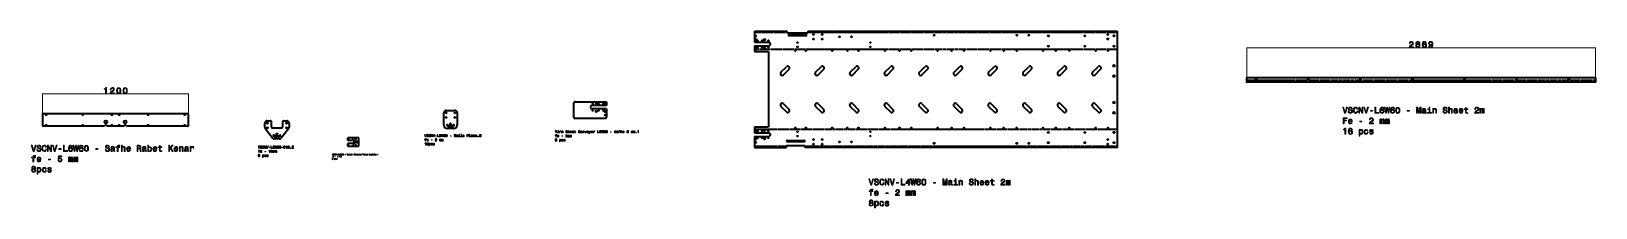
# Model space of a CAD drawing. Extents: x -6853 to 6025, y 489 to 1946.
import ezdxf

# ---------------------------------------------------------------- set-up
doc = ezdxf.new("R2010")
doc.units = 0
doc.linetypes.add('AXES', pattern=[24, 15, -3, 3, -3])

msp = doc.modelspace()

# ---------------------------------------------------------------- linework, layer by layer
at = {"color": 7, "lineweight": 35}
for p, q in [((-900.5, 1945.930908), (-900.5, 1855.267456)), ((-900.5, 1945.930908), (-630.5, 1945.930908)), ((-630.5, 1932.767456), (-460.5, 1932.767456)), ((-460.5, 1945.930908), (-262.29126, 1945.930908)), ((-257.70874, 1945.930908), (-45.29126, 1945.930908)), ((-40.70874, 1945.930908), (171.70874, 1945.930908)), ((176.29126, 1945.930908), (388.70874, 1945.930908)), ((393.29126, 1945.930908), (605.70874, 1945.930908)), ((610.29126, 1945.930908), (822.70874, 1945.930908)), ((827.29126, 1945.930908), (1039.70874, 1945.930908)), ((1044.29126, 1945.930908), (1256.70874, 1945.930908)), ((1261.29126, 1945.930908), (1473.70874, 1945.930908)), ((1478.29126, 1945.930908), (1690.70874, 1945.930908)), ((1695.29126, 1945.930908), (1907.70874, 1945.930908)), ((1912.29126, 1945.930908), (2089.5, 1945.930908)), ((2089.5, 987.277222), (2089.5, 1945.930908)), ((-900.5, 1855.267456), (-782.5, 1855.267456)), ((-900.5, 1825.267456), (-782.5, 1825.267456)), ((-900.5, 1825.267456), (-900.5, 1777.604004)), ((-616.25, 1917.767456), (-474.75, 1917.767456)), ((-616.25, 1909.267456), (-474.75, 1909.267456)), ((-900.5, 1777.604004), (-785.5, 1777.604004)), ((-785.5, 1777.604004), (-785.5, 1155.604004)), ((-682.068542, 1607.210693), (-636.106567, 1653.172607)), ((-660.855347, 1585.997437), (-614.893433, 1631.959473)), ((-397.068542, 1607.210693), (-351.106628, 1653.172607)), ((-375.855347, 1585.997437), (-329.893372, 1631.959473)), ((-112.068542, 1607.210693), (-66.106628, 1653.172607)), ((-90.855347, 1585.997437), (-44.893372, 1631.959473)), ((172.931519, 1607.210693), (218.893433, 1653.172607)), ((194.144653, 1585.997437), (240.106567, 1631.959473)), ((457.931519, 1607.210693), (503.893433, 1653.172607)), ((479.144653, 1585.997437), (525.106567, 1631.959473)), ((742.931519, 1607.210693), (788.893433, 1653.172607)), ((764.144653, 1585.997437), (810.106567, 1631.959473)), ((1027.931519, 1607.210693), (1073.893433, 1653.172607)), ((1049.144653, 1585.997437), (1095.106567, 1631.959473)), ((1312.931396, 1607.210693), (1358.893311, 1653.172607)), ((1334.144775, 1585.997437), (1380.106689, 1631.959473)), ((1597.931396, 1607.210693), (1643.893311, 1653.172607)), ((1619.144775, 1585.997437), (1665.106689, 1631.959473)), ((1882.931396, 1607.210693), (1928.893311, 1653.172607)), ((1904.144775, 1585.997437), (1950.106689, 1631.959473)), ((3150.398438, 1558.167847), (3150.398438, 1528.004395)), ((6022.398438, 1561.167847), (3153.398438, 1561.167847)), ((6025.398438, 1528.004395), (6025.398438, 1558.167847)), ((6022.398438, 1525.004395), (3153.398438, 1525.004395)), ((-3436.706299, 1292.192261), (-3366.706299, 1292.192261)), ((-2386.903809, 1236.726929), (-2386.903809, 1352.726929)), ((-2376.903809, 1362.726929), (-2116.903809, 1362.726929)), ((-2116.903809, 1334.226929), (-2234.903809, 1334.226929)), ((-2116.903809, 1304.226929), (-2234.903809, 1304.226929)), ((-2116.903809, 1362.726929), (-2116.903809, 1334.226929)), ((-2116.903809, 1304.226929), (-2116.903809, 1236.726929)), ((-682.068542, 1325.997559), (-636.106567, 1280.035522)), ((-660.855347, 1347.210693), (-614.893433, 1301.248779)), ((-397.068542, 1325.997559), (-351.106628, 1280.035522)), ((-375.855347, 1347.210693), (-329.893372, 1301.248779)), ((-112.068542, 1325.997559), (-66.106628, 1280.035522)), ((-90.855347, 1347.210693), (-44.893372, 1301.248779)), ((172.931519, 1325.997559), (218.893433, 1280.035522)), ((194.144653, 1347.210693), (240.106567, 1301.248779)), ((457.931519, 1325.997559), (503.893433, 1280.035522)), ((479.144653, 1347.210693), (525.106567, 1301.248779)), ((742.931519, 1325.997559), (788.893433, 1280.035522)), ((764.144653, 1347.210693), (810.106567, 1301.248779)), ((1027.931519, 1325.997559), (1073.893433, 1280.035522)), ((1049.144653, 1347.210693), (1095.106567, 1301.248779)), ((1312.931396, 1325.997559), (1358.893311, 1280.035522)), ((1334.144775, 1347.210693), (1380.106689, 1301.248779)), ((1597.931396, 1325.997559), (1643.893311, 1280.035522)), ((1619.144775, 1347.210693), (1665.106689, 1301.248779)), ((1882.931396, 1325.997559), (1928.893311, 1280.035522)), ((1904.144775, 1347.210693), (1950.106689, 1301.248779)), ((-6759.880371, 1261.440674), (-6759.880371, 1166.440674)), ((-6754.880371, 1266.440674), (-5564.880371, 1266.440674)), ((-6252.235352, 1161.440674), (-6754.880371, 1161.440674)), ((-6092.235352, 1161.440674), (-6227.525391, 1161.440674)), ((-5564.880371, 1161.440674), (-6067.525391, 1161.440674)), ((-5559.880371, 1166.440674), (-5559.880371, 1261.440674)), ((-4930.535645, 1152.853516), (-4930.535645, 1187.087891)), ((-4910.535645, 1207.087891), (-4885.535645, 1207.087891)), ((-4875.535645, 1156.487915), (-4875.535645, 1197.087891)), ((-4785.535645, 1197.087891), (-4785.535645, 1156.487915)), ((-4775.535645, 1207.087891), (-4750.535645, 1207.087891)), ((-4730.535645, 1187.087891), (-4730.535645, 1152.853516)), ((-3456.706299, 1172.192261), (-3456.706299, 1272.192261)), ((-3346.706299, 1272.192261), (-3346.706299, 1172.192261)), ((-2126.903809, 1226.726929), (-2376.903809, 1226.726929)), ((-4926.152832, 1140.359619), (-4865.540527, 1064.593994)), ((-4795.535645, 1146.487915), (-4865.535645, 1146.487915)), ((-4811.147949, 1057.087891), (-4849.922852, 1057.087891)), ((-4734.917969, 1140.359619), (-4795.530762, 1064.593994)), ((-4156.875488, 1066.883057), (-4247.28418, 1066.883057)), ((-4247.28418, 1044.383057), (-4247.28418, 1066.883057)), ((-4198.78418, 1044.383057), (-4247.28418, 1044.383057)), ((-4156.875488, 996.882996), (-4156.875488, 1066.883057)), ((-3376.706299, 1142.192261), (-3426.706299, 1142.192261)), ((-900.5, 1155.604004), (-785.5, 1155.604004)), ((-900.5, 1155.604004), (-900.5, 1107.940674)), ((-900.5, 1107.940674), (-782.5, 1107.940674)), ((-900.5, 1077.940674), (-782.5, 1077.940674)), ((-900.5, 1077.940674), (-900.5, 987.277222)), ((-631.25, 1043.940674), (-489.75, 1043.940674)), ((-631.25, 1035.440674), (-489.75, 1035.440674)), ((-4198.78418, 1019.382996), (-4247.28418, 1019.382996)), ((-4247.28418, 996.882996), (-4247.28418, 1019.382996)), ((-4247.28418, 996.882996), (-4156.875488, 996.882996)), ((-900.5, 987.277222), (-635.5, 987.277222)), ((-485.5, 1000.440674), (-635.5, 1000.440674)), ((-262.291138, 987.277222), (-474.708862, 987.277222)), ((-45.291138, 987.277222), (-257.708862, 987.277222)), ((171.708862, 987.277222), (-40.708862, 987.277222)), ((388.708862, 987.277222), (176.291138, 987.277222)), ((605.708862, 987.277222), (393.291138, 987.277222)), ((822.708862, 987.277222), (610.291138, 987.277222)), ((1039.708862, 987.277222), (827.291138, 987.277222)), ((1256.708984, 987.277222), (1044.291138, 987.277222)), ((1473.708984, 987.277222), (1261.291016, 987.277222)), ((1690.708984, 987.277222), (1478.291016, 987.277222)), ((1907.708984, 987.277222), (1695.291016, 987.277222)), ((2089.5, 987.277222), (1912.291016, 987.277222))]:
    msp.add_line(p, q, dxfattribs=at)
at = {"color": 1, "linetype": 'AXES', "lineweight": 35}
for p, q in [((-630.5, 1934.849243), (-900.5, 1934.849243)), ((2089.5, 1934.849243), (-460.5, 1934.849243)), ((2089.5, 1794.685791), (-900.5, 1794.685791)), ((3150.398438, 1543.086182), (6025.398438, 1543.086182)), ((-4182.080078, 996.882996), (-4182.080078, 1066.883057)), ((-900.5, 1138.522339), (2089.5, 1138.522339)), ((-900.5, 998.358948), (-635.5, 998.358948)), ((-485.5, 998.358948), (2089.5, 998.358948))]:
    msp.add_line(p, q, dxfattribs=at)
at = {"color": 7, "lineweight": 35, "ltscale": 0.329086}
for p, q in [((-630.5, 1932.767456), (-630.5, 1945.930908)), ((-460.5, 1945.930908), (-460.5, 1932.767456)), ((-635.5, 987.277222), (-635.5, 1000.440674)), ((-485.5, 1000.440674), (-485.5, 987.277222))]:
    msp.add_line(p, q, dxfattribs=at)
at = {"color": 7, "lineweight": 13}
for p, q in [((3153.398438, 1560.167847), (3153.398438, 1811.255981)), ((3153.398438, 1809.255981), (6022.398438, 1809.255981)), ((6022.398438, 1560.167847), (6022.398438, 1811.255981)), ((-6759.880371, 1263.440674), (-6759.880371, 1430.797363)), ((-6759.880371, 1428.797363), (-5559.880371, 1428.797363)), ((-5559.880371, 1263.440674), (-5559.880371, 1430.797363))]:
    msp.add_line(p, q, dxfattribs=at)
at = {"color": 7, "lineweight": 35, "ltscale": 0.425002}
msp.add_line((-4194.78418, 1023.382996), (-4194.78418, 1040.383057), dxfattribs=at)
at = {"color": 7, "lineweight": 35, "ltscale": 0.155222}
msp.add_line((-479.291138, 987.277222), (-485.5, 987.277222), dxfattribs=at)
at = {"color": 7, "lineweight": 13}
for points in [[(3155.330322, 1809.773682), (3153.398438, 1809.255981), (3155.330322, 1808.738403)], [(6020.466797, 1808.738403), (6022.398438, 1809.255981), (6020.466797, 1809.773682)], [(-6757.94873, 1429.315063), (-6759.880371, 1428.797363), (-6757.94873, 1428.279785)], [(-5561.8125, 1428.279785), (-5559.880371, 1428.797363), (-5561.8125, 1429.315063)]]:
    msp.add_lwpolyline(points, dxfattribs=at)
for points in [[(4490.261719, 1811.255981), (4524.627441, 1811.255981), (4524.627441, 1817.451904), (4497.466309, 1817.451904), (4498.979004, 1820.838135), (4501.572754, 1823.647949), (4509.569824, 1828.763184), (4513.820313, 1830.924561), (4518.575684, 1834.022583), (4521.961914, 1837.624878), (4523.907227, 1841.87561), (4524.627441, 1846.702637), (4523.402832, 1852.754639), (4520.016602, 1857.509644), (4514.829102, 1860.535522), (4508.128906, 1861.616211), (4501.212402, 1860.391479), (4495.953125, 1857.005249), (4492.566895, 1851.601807), (4491.414063, 1844.469238), (4491.414063, 1843.460693), (4497.970703, 1843.460693), (4497.970703, 1844.036987), (4498.619141, 1848.936157), (4500.563965, 1852.538452), (4503.662109, 1854.843872), (4507.768555, 1855.636475), (4511.947266, 1854.916016), (4515.04541, 1853.114746), (4517.0625, 1850.304932), (4517.783203, 1846.77478), (4517.278809, 1843.460693), (4515.910156, 1840.650879), (4513.604492, 1838.201294), (4510.43457, 1836.039917), (4506.183594, 1833.734375), (4499.123047, 1829.267578), (4494.151855, 1824.512451), (4491.198242, 1818.748779), (4490.261719, 1811.472168)], [(4552.278809, 1838.201294), (4548.604492, 1836.18396), (4546.083008, 1833.374146), (4544.498047, 1829.843872), (4543.993652, 1825.593262), (4545.146484, 1819.181152), (4548.460449, 1814.209961), (4553.86377, 1811.039917), (4561.212402, 1809.815063), (4568.489258, 1811.039917), (4573.892578, 1814.209961), (4577.207031, 1819.181152), (4578.431641, 1825.593262), (4577.85498, 1829.843872), (4576.342285, 1833.374146), (4573.748535, 1836.18396), (4570.146484, 1838.201294), (4573.02832, 1839.93042), (4575.04541, 1842.307861), (4576.27002, 1845.189697), (4576.702148, 1848.719971), (4575.549805, 1853.835205), (4572.523438, 1857.941895), (4567.624512, 1860.607666), (4561.212402, 1861.616211), (4554.728516, 1860.607666), (4549.829102, 1857.941895), (4546.731445, 1853.835205), (4545.650391, 1848.719971), (4546.010742, 1845.189697), (4547.235352, 1842.307861)], [(4550.910156, 1825.737305), (4551.558594, 1829.555664), (4553.647461, 1832.4375), (4556.889648, 1834.310791), (4561.212402, 1834.959229), (4565.463379, 1834.310791), (4568.705078, 1832.4375), (4570.794922, 1829.555664), (4571.515137, 1825.737305), (4570.794922, 1821.630615), (4568.705078, 1818.532715), (4565.463379, 1816.515381), (4561.212402, 1815.866943), (4556.889648, 1816.515381), (4553.647461, 1818.532715), (4551.558594, 1821.630615)], [(4552.495117, 1848.143555), (4553.071289, 1851.313721), (4554.800293, 1853.763184), (4557.538086, 1855.276123), (4561.212402, 1855.852539), (4564.814941, 1855.276123), (4567.552734, 1853.763184), (4569.281738, 1851.313721), (4569.930176, 1848.143555), (4569.281738, 1844.901611), (4567.552734, 1842.379883), (4564.814941, 1840.7229), (4561.212402, 1840.218506), (4557.538086, 1840.794922), (4554.800293, 1842.379883), (4553.071289, 1844.901611)], [(4631.875, 1847.783447), (4630.506348, 1853.619141), (4627.336426, 1857.941895), (4622.4375, 1860.679688), (4616.097168, 1861.616211), (4611.84668, 1861.111938), (4608.171875, 1859.743042), (4604.930176, 1857.509644), (4602.192383, 1854.3396), (4600.030762, 1850.377075), (4598.445801, 1845.549927), (4597.4375, 1839.858276), (4597.148926, 1833.446289), (4598.301758, 1823.215698), (4601.832031, 1815.794922), (4607.523438, 1811.328125), (4615.304688, 1809.815063), (4622.292969, 1811.111938), (4627.624512, 1814.498047), (4631.083008, 1819.829468), (4632.307617, 1826.601807), (4631.083008, 1833.446289), (4627.768555, 1838.705566), (4622.65332, 1842.019775), (4616.313477, 1843.172363), (4609.46875, 1841.731445), (4604.353516, 1837.624878), (4605.43457, 1845.549927), (4607.739746, 1851.241577), (4611.27002, 1854.627808), (4616.168945, 1855.780518), (4619.771484, 1855.204102), (4622.509277, 1853.691162), (4624.310547, 1851.169556), (4625.24707, 1847.783447)], [(4625.319336, 1826.529785), (4624.526367, 1821.990845), (4622.509277, 1818.532715), (4619.26709, 1816.227173), (4615.232422, 1815.506714), (4610.981934, 1816.227173), (4607.739746, 1818.460693), (4605.650391, 1821.918823), (4605.001953, 1826.457764), (4605.722656, 1830.924561), (4607.739746, 1834.310791), (4611.053711, 1836.472168), (4615.520508, 1837.264648), (4619.411133, 1836.472168), (4622.509277, 1834.382813), (4624.526367, 1830.996582)], [(4650.665039, 1823.647949), (4651.745605, 1817.956299), (4654.84375, 1813.561523), (4659.742676, 1810.82373), (4666.226563, 1809.815063), (4670.477539, 1810.319458), (4674.295898, 1811.616211), (4677.538086, 1813.849609), (4680.275879, 1817.019775), (4682.437012, 1820.982178), (4684.022461, 1825.881348), (4684.958984, 1831.500977), (4685.318848, 1837.985107), (4684.094238, 1848.143555), (4680.563965, 1855.564331), (4674.944336, 1860.03125), (4667.235352, 1861.616211), (4660.174805, 1860.319336), (4654.84375, 1856.861206), (4651.385254, 1851.529785), (4650.232422, 1844.829468), (4651.385254, 1837.913086), (4654.771484, 1832.653687), (4659.814453, 1829.3396), (4666.226563, 1828.258911), (4672.999023, 1829.627808), (4678.114258, 1833.806396), (4676.961914, 1825.809326), (4674.65625, 1820.117676), (4671.125977, 1816.731445), (4666.298828, 1815.650879), (4662.552734, 1816.155151), (4659.814453, 1817.740234), (4658.013672, 1820.261719), (4657.292969, 1823.647949)], [(4657.221191, 1844.901611), (4657.941406, 1849.368408), (4659.958984, 1852.898682), (4663.128906, 1855.13208), (4667.235352, 1855.924561), (4671.486328, 1855.13208), (4674.728516, 1852.898682), (4676.745605, 1849.44043), (4677.538086, 1844.973633), (4676.745605, 1840.434692), (4674.728516, 1837.048584), (4671.414063, 1834.959229), (4667.019531, 1834.23877), (4663.056641, 1834.959229), (4659.958984, 1837.048584), (4657.941406, 1840.362671)], [(-6241.234863, 1430.797363), (-6234.678711, 1430.797363), (-6234.678711, 1481.157593), (-6239.577637, 1481.157593), (-6240.874512, 1476.762817), (-6243.468262, 1473.80896), (-6247.430664, 1472.079834), (-6252.90625, 1471.503418), (-6252.90625, 1466.388184), (-6241.234863, 1466.388184)], [(-6204.145508, 1430.797363), (-6169.779297, 1430.797363), (-6169.779297, 1436.993408), (-6196.940918, 1436.993408), (-6195.427734, 1440.379517), (-6192.834473, 1443.189331), (-6184.836914, 1448.304565), (-6180.586426, 1450.465942), (-6175.831543, 1453.563965), (-6172.445313, 1457.16626), (-6170.5, 1461.416992), (-6169.779297, 1466.244141), (-6171.004395, 1472.295898), (-6174.390625, 1477.051025), (-6179.577637, 1480.076904), (-6186.27832, 1481.157593), (-6193.194336, 1479.932861), (-6198.454102, 1476.546631), (-6201.839844, 1471.143188), (-6202.992676, 1464.01062), (-6202.992676, 1463.001953), (-6196.436523, 1463.001953), (-6196.436523, 1463.578369), (-6195.788086, 1468.477539), (-6193.842773, 1472.079834), (-6190.745117, 1474.385254), (-6186.638184, 1475.177734), (-6182.459473, 1474.457275), (-6179.361816, 1472.65625), (-6177.344238, 1469.846436), (-6176.624023, 1466.316162), (-6177.128418, 1463.001953), (-6178.49707, 1460.192139), (-6180.802734, 1457.742676), (-6183.972656, 1455.581299), (-6188.223145, 1453.275757), (-6195.283691, 1448.80896), (-6200.254883, 1444.053833), (-6203.208984, 1438.290161), (-6204.145508, 1431.01355)], [(-6150.557617, 1455.221069), (-6149.477051, 1443.90979), (-6146.09082, 1435.840576), (-6140.6875, 1430.941528), (-6133.194336, 1429.356445), (-6125.773926, 1430.941528), (-6120.370117, 1435.840576), (-6117.056152, 1443.90979), (-6115.90332, 1455.221069), (-6117.056152, 1466.460205), (-6118.424805, 1470.927124), (-6120.370117, 1474.60144), (-6125.773926, 1479.50061), (-6133.194336, 1481.157593), (-6140.6875, 1479.50061), (-6146.09082, 1474.529419), (-6149.477051, 1466.460205)], [(-6143.641113, 1455.221069), (-6143.064941, 1463.938599), (-6141.263672, 1470.206665), (-6138.021484, 1473.880981), (-6133.194336, 1475.177734), (-6128.439453, 1473.880981), (-6125.197266, 1470.206665), (-6123.396484, 1463.938599), (-6122.819824, 1455.221069), (-6123.396484, 1446.431396), (-6125.197266, 1440.16333), (-6128.439453, 1436.489014), (-6133.194336, 1435.264282), (-6138.021484, 1436.489014), (-6141.263672, 1440.16333), (-6143.064941, 1446.431396)], [(-6097.186035, 1455.221069), (-6096.105469, 1443.90979), (-6092.71875, 1435.840576), (-6087.31543, 1430.941528), (-6079.822754, 1429.356445), (-6072.402344, 1430.941528), (-6066.998535, 1435.840576), (-6063.68457, 1443.90979), (-6062.531738, 1455.221069), (-6063.68457, 1466.460205), (-6065.053223, 1470.927124), (-6066.998535, 1474.60144), (-6072.402344, 1479.50061), (-6079.822754, 1481.157593), (-6087.31543, 1479.50061), (-6092.71875, 1474.529419), (-6096.105469, 1466.460205)], [(-6090.269531, 1455.221069), (-6089.693359, 1463.938599), (-6087.89209, 1470.206665), (-6084.649902, 1473.880981), (-6079.822754, 1475.177734), (-6075.067871, 1473.880981), (-6071.825684, 1470.206665), (-6070.024414, 1463.938599), (-6069.448242, 1455.221069), (-6070.024414, 1446.431396), (-6071.825684, 1440.16333), (-6075.067871, 1436.489014), (-6079.822754, 1435.264282), (-6084.649902, 1436.489014), (-6087.89209, 1440.16333), (-6089.693359, 1446.431396)], [(3974.620361, 1318.859497), (3962.084229, 1276.280273), (3949.187988, 1318.859497), (3942.34375, 1318.859497), (3958.481934, 1268.787476), (3965.686523, 1268.787476), (3981.4646, 1318.859497)], [(3994.072754, 1285.286011), (3987.516602, 1285.286011), (3988.95752, 1277.64917), (3992.559814, 1272.029541), (3998.107422, 1268.643433), (4005.600098, 1267.418579), (4013.020996, 1268.571289), (4018.568359, 1271.741333), (4022.098633, 1276.712524), (4023.395508, 1283.268799), (4022.314941, 1289.176514), (4019.288818, 1292.994995), (4014.389893, 1295.516602), (4007.833496, 1297.389771), (4002.214111, 1298.758667), (3998.539551, 1300.343628), (3996.450195, 1302.64917), (3995.802002, 1306.251465), (3996.450195, 1309.49353), (3998.323486, 1311.943115), (4001.205322, 1313.600098), (4005.167969, 1314.176514), (4009.202393, 1313.456055), (4012.372559, 1311.510864), (4014.461914, 1308.268799), (4015.470459, 1303.873901), (4022.026611, 1303.873901), (4022.026611, 1304.018066), (4020.874023, 1310.790405), (4017.487793, 1315.833618), (4012.15625, 1319.003662), (4004.95166, 1320.084351), (3998.467529, 1319.003662), (3993.424316, 1315.977661), (3990.182373, 1311.294678), (3989.029541, 1305.242798), (3989.966064, 1299.839355), (3992.703857, 1296.165039), (3997.026611, 1293.715454), (4002.93457, 1291.842285), (4008.770264, 1290.185181), (4013.165039, 1288.600098), (4015.830811, 1286.294678), (4016.767334, 1282.54834), (4015.902832, 1278.729858), (4013.669434, 1275.848022), (4010.283203, 1274.046875), (4005.888428, 1273.470459), (4000.989258, 1274.262939), (3997.24292, 1276.568481), (3994.865234, 1280.314819)], [(4060.499268, 1287.375366), (4059.05835, 1281.323486), (4056.680908, 1277.000732), (4053.366699, 1274.335083), (4049.476318, 1273.470459), (4044.793213, 1274.767334), (4041.118896, 1278.657837), (4038.669434, 1284.997803), (4037.876709, 1293.787476), (4038.669434, 1302.505005), (4041.046875, 1308.917114), (4044.721191, 1312.807617), (4049.476318, 1314.176514), (4052.93457, 1313.456055), (4055.888428, 1311.438721), (4058.193848, 1308.196655), (4059.778809, 1303.729858), (4066.623291, 1303.729858), (4064.461914, 1310.574219), (4060.715332, 1315.761597), (4055.600098, 1319.003662), (4049.476318, 1320.156372), (4041.839355, 1318.355225), (4036.003662, 1313.312012), (4032.257324, 1305.026611), (4030.960449, 1293.787476), (4032.257324, 1282.54834), (4036.003662, 1274.262939), (4041.839355, 1269.147705), (4049.476318, 1267.418579), (4056.176514, 1268.787476), (4061.580078, 1272.605957), (4065.398438, 1278.873901), (4067.415771, 1287.375366)], [(4075.772949, 1268.787476), (4081.75293, 1268.787476), (4081.75293, 1309.781738), (4100.916992, 1268.787476), (4108.625977, 1268.787476), (4108.625977, 1318.787476), (4102.574219, 1318.787476), (4102.574219, 1277.793213), (4083.625977, 1318.787476), (4075.772949, 1318.787476)], [(4148.107422, 1318.859497), (4135.571289, 1276.280273), (4122.675293, 1318.859497), (4115.830566, 1318.859497), (4131.969238, 1268.787476), (4139.173828, 1268.787476), (4154.95166, 1318.859497)], [(4170.225586, 1285.286011), (4187.660645, 1285.286011), (4187.660645, 1290.977661), (4170.225586, 1290.977661)], [(4207.689453, 1268.787476), (4239.822266, 1268.787476), (4239.822266, 1274.839355), (4214.317871, 1274.839355), (4214.317871, 1318.787476), (4207.689453, 1318.787476)], [(4282.977539, 1305.314819), (4281.608887, 1311.150635), (4278.438965, 1315.473389), (4273.539551, 1318.21106), (4267.199707, 1319.147705), (4262.94873, 1318.643433), (4259.274414, 1317.274536), (4256.032227, 1315.041016), (4253.294922, 1311.871094), (4251.133301, 1307.908569), (4249.54834, 1303.081421), (4248.539551, 1297.389771), (4248.251465, 1290.977661), (4249.404297, 1280.74707), (4252.93457, 1273.326416), (4258.625977, 1268.859497), (4266.407227, 1267.346558), (4273.395508, 1268.643433), (4278.727051, 1272.029541), (4282.185059, 1277.360962), (4283.410156, 1284.133301), (4282.185059, 1290.977661), (4278.871094, 1296.237061), (4273.755859, 1299.551147), (4267.415527, 1300.703857), (4260.571289, 1299.262939), (4255.456055, 1295.156372), (4256.536621, 1303.081421), (4258.842285, 1308.773071), (4262.372559, 1312.15918), (4267.271484, 1313.312012), (4270.874023, 1312.735596), (4273.611816, 1311.222656), (4275.413086, 1308.70105), (4276.349609, 1305.314819)], [(4276.421387, 1284.061279), (4275.628906, 1279.522339), (4273.611816, 1276.064087), (4270.369629, 1273.758667), (4266.334961, 1273.038208), (4262.084473, 1273.758667), (4258.842285, 1275.992065), (4256.75293, 1279.450317), (4256.104492, 1283.989258), (4256.825195, 1288.456055), (4258.842285, 1291.842285), (4262.15625, 1294.003662), (4266.623047, 1294.796143), (4270.513672, 1294.003662), (4273.611816, 1291.914307), (4275.628906, 1288.528076)], [(4295.441895, 1268.787476), (4301.781738, 1268.787476), (4308.986328, 1312.15918), (4316.407227, 1268.787476), (4322.458984, 1268.787476), (4331.248535, 1318.859497), (4325.484863, 1318.859497), (4319.289063, 1276.280273), (4312.15625, 1318.859497), (4305.888184, 1318.859497), (4298.899902, 1276.280273), (4292.704102, 1318.859497), (4286.796387, 1318.859497)], [(4369.721191, 1305.314819), (4368.352539, 1311.150635), (4365.182129, 1315.473389), (4360.283203, 1318.21106), (4353.943359, 1319.147705), (4349.692383, 1318.643433), (4346.018066, 1317.274536), (4342.775879, 1315.041016), (4340.038086, 1311.871094), (4337.876953, 1307.908569), (4336.291992, 1303.081421), (4335.283203, 1297.389771), (4334.995117, 1290.977661), (4336.147949, 1280.74707), (4339.678223, 1273.326416), (4345.369629, 1268.859497), (4353.150391, 1267.346558), (4360.13916, 1268.643433), (4365.470703, 1272.029541), (4368.928711, 1277.360962), (4370.15332, 1284.133301), (4368.928711, 1290.977661), (4365.614746, 1296.237061), (4360.499512, 1299.551147), (4354.15918, 1300.703857), (4347.314941, 1299.262939), (4342.199707, 1295.156372), (4343.280273, 1303.081421), (4345.585938, 1308.773071), (4349.116211, 1312.15918), (4354.015137, 1313.312012), (4357.617676, 1312.735596), (4360.355469, 1311.222656), (4362.15625, 1308.70105), (4363.092773, 1305.314819)], [(4363.165039, 1284.061279), (4362.372559, 1279.522339), (4360.355469, 1276.064087), (4357.113281, 1273.758667), (4353.078613, 1273.038208), (4348.828125, 1273.758667), (4345.585938, 1275.992065), (4343.496582, 1279.450317), (4342.848145, 1283.989258), (4343.568359, 1288.456055), (4345.585938, 1291.842285), (4348.899902, 1294.003662), (4353.366699, 1294.796143), (4357.257324, 1294.003662), (4360.355469, 1291.914307), (4362.372559, 1288.528076)], [(4378.438965, 1293.21106), (4379.519531, 1281.899902), (4382.905762, 1273.830688), (4388.309082, 1268.931519), (4395.801758, 1267.346558), (4403.222656, 1268.931519), (4408.625977, 1273.830688), (4411.94043, 1281.899902), (4413.092773, 1293.21106), (4411.94043, 1304.450317), (4410.571289, 1308.917114), (4408.625977, 1312.591553), (4403.222656, 1317.490601), (4395.801758, 1319.147705), (4388.309082, 1317.490601), (4382.905762, 1312.519409), (4379.519531, 1304.450317)], [(4385.355469, 1293.21106), (4385.931641, 1301.928711), (4387.73291, 1308.196655), (4390.974609, 1311.871094), (4395.801758, 1313.167847), (4400.557129, 1311.871094), (4403.798828, 1308.196655), (4405.600098, 1301.928711), (4406.176758, 1293.21106), (4405.600098, 1284.421509), (4403.798828, 1278.153442), (4400.557129, 1274.479126), (4395.801758, 1273.254395), (4390.974609, 1274.479126), (4387.73291, 1278.153442), (4385.931641, 1284.421509)], [(4473.828125, 1285.286011), (4491.263184, 1285.286011), (4491.263184, 1290.977661), (4473.828125, 1290.977661)], [(4551.277344, 1268.787476), (4556.825195, 1268.787476), (4556.825195, 1314.176514), (4566.190918, 1268.787476), (4572.386719, 1268.787476), (4581.680664, 1314.176514), (4581.680664, 1268.787476), (4587.300293, 1268.787476), (4587.300293, 1318.787476), (4578.510742, 1318.787476), (4569.289063, 1274.695313), (4560.13916, 1318.787476), (4551.277344, 1318.787476)], [(4620.72998, 1273.830688), (4620.72998, 1273.614624), (4621.090332, 1271.165039), (4622.170898, 1269.435913), (4626.709961, 1268.067017), (4630.240234, 1268.643433), (4630.240234, 1273.54248), (4628.727051, 1273.326416), (4626.709961, 1274.262939), (4626.349609, 1277.144775), (4626.349609, 1297.173584), (4625.484863, 1302.28894), (4622.963379, 1305.891235), (4618.568359, 1308.052612), (4612.372559, 1308.845093), (4606.320801, 1307.980591), (4601.854004, 1305.531006), (4599.043945, 1301.712524), (4598.107422, 1296.669312), (4598.107422, 1296.237061), (4603.798828, 1296.237061), (4604.303223, 1299.262939), (4605.888672, 1301.424316), (4608.481934, 1302.721191), (4612.15625, 1303.225464), (4615.686523, 1302.865234), (4618.208496, 1301.784546), (4619.721191, 1299.911377), (4620.225586, 1297.317749), (4619.9375, 1294.291748), (4618.784668, 1292.778809), (4615.902832, 1292.05835), (4610.499512, 1291.482056), (4604.303223, 1290.185181), (4599.908691, 1287.879639), (4597.314941, 1284.277344), (4596.522461, 1278.945923), (4597.242676, 1274.190918), (4599.476563, 1270.660645), (4603.078613, 1268.427246), (4608.049805, 1267.634766), (4614.75, 1269.147705)], [(4620.009277, 1282.332153), (4619.14502, 1278.585693), (4616.839355, 1275.703857), (4613.381348, 1273.830688), (4609.130371, 1273.182251), (4606.392578, 1273.54248), (4604.447266, 1274.695313), (4603.222656, 1276.712524), (4602.862305, 1279.522339), (4603.150391, 1282.043945), (4604.303223, 1283.845093), (4608.914063, 1285.862427), (4614.75, 1286.726929), (4620.009277, 1288.456055)], [(4660.499512, 1274.118896), (4660.499512, 1306.179443), (4644.216797, 1306.179443), (4644.216797, 1300.776001), (4654.15918, 1300.776001), (4654.15918, 1274.118896), (4641.190918, 1274.118896), (4641.190918, 1268.787476), (4673.611816, 1268.787476), (4673.611816, 1274.118896)], [(4660.715332, 1320.516602), (4654.015137, 1320.516602), (4654.015137, 1313.312012), (4660.715332, 1313.312012)], [(4684.490723, 1268.787476), (4690.830566, 1268.787476), (4690.830566, 1291.121826), (4691.479004, 1296.237061), (4693.568359, 1299.983398), (4696.810547, 1302.28894), (4701.133301, 1303.153442), (4704.591797, 1302.432983), (4706.75293, 1300.487793), (4707.833496, 1297.245728), (4708.193848, 1292.922974), (4708.193848, 1268.787476), (4714.53418, 1268.787476), (4714.53418, 1294.219727), (4714.245605, 1299.335083), (4712.94873, 1303.585693), (4708.698242, 1307.476196), (4702.069824, 1308.845093), (4698.395508, 1308.34082), (4695.297852, 1306.971924), (4692.631836, 1304.666382), (4690.54248, 1301.568481), (4690.54248, 1307.476196), (4684.490723, 1307.476196)], [(4774.764648, 1285.286011), (4768.208496, 1285.286011), (4769.649414, 1277.64917), (4773.251465, 1272.029541), (4778.798828, 1268.643433), (4786.291992, 1267.418579), (4793.712891, 1268.571289), (4799.260254, 1271.741333), (4802.790527, 1276.712524), (4804.087402, 1283.268799), (4803.006836, 1289.176514), (4799.980469, 1292.994995), (4795.081543, 1295.516602), (4788.525391, 1297.389771), (4782.905762, 1298.758667), (4779.231445, 1300.343628), (4777.14209, 1302.64917), (4776.493652, 1306.251465), (4777.14209, 1309.49353), (4779.015137, 1311.943115), (4781.896973, 1313.600098), (4785.859375, 1314.176514), (4789.894043, 1313.456055), (4793.064453, 1311.510864), (4795.15332, 1308.268799), (4796.162109, 1303.873901), (4802.718262, 1303.873901), (4802.718262, 1304.018066), (4801.56543, 1310.790405), (4798.179688, 1315.833618), (4792.848145, 1319.003662), (4785.643555, 1320.084351), (4779.15918, 1319.003662), (4774.116211, 1315.977661), (4770.874023, 1311.294678), (4769.721191, 1305.242798), (4770.657715, 1299.839355), (4773.395508, 1296.165039), (4777.718262, 1293.715454), (4783.625977, 1291.842285), (4789.461914, 1290.185181), (4793.856934, 1288.600098), (4796.522461, 1286.294678), (4797.458984, 1282.54834), (4796.594727, 1278.729858), (4794.36084, 1275.848022), (4790.974609, 1274.046875), (4786.580078, 1273.470459), (4781.680664, 1274.262939), (4777.93457, 1276.568481), (4775.557129, 1280.314819)], [(4814.605957, 1268.787476), (4820.946289, 1268.787476), (4820.946289, 1291.121826), (4821.594727, 1296.237061), (4823.683594, 1299.983398), (4826.925781, 1302.28894), (4831.248535, 1303.153442), (4834.707031, 1302.432983), (4836.868164, 1300.487793), (4837.949219, 1297.245728), (4838.309082, 1292.922974), (4838.309082, 1268.787476), (4844.649414, 1268.787476), (4844.649414, 1294.219727), (4844.361328, 1299.335083), (4843.064453, 1303.585693), (4838.813477, 1307.476196), (4832.185059, 1308.845093), (4828.583008, 1308.34082), (4825.484863, 1306.971924), (4822.891113, 1304.810547), (4820.946289, 1301.856689), (4820.946289, 1320.516602), (4814.605957, 1320.516602)], [(4863.525391, 1286.294678), (4888.885742, 1286.294678), (4888.95752, 1289.248535), (4887.804688, 1297.533813), (4884.634766, 1303.729858), (4879.591797, 1307.476196), (4872.891113, 1308.845093), (4866.334961, 1307.404175), (4861.291992, 1303.369629), (4858.049805, 1296.813354), (4856.896973, 1288.167847), (4857.977539, 1279.306152), (4861.219727, 1272.822021), (4866.190918, 1268.787476), (4872.675293, 1267.418579), (4878.294922, 1268.355225), (4882.905762, 1270.80481), (4886.291992, 1274.695313), (4888.237305, 1279.882568), (4881.969238, 1279.882568), (4880.672363, 1277.000732), (4878.799316, 1274.839355), (4873.467773, 1273.110229), (4869.361328, 1273.90271), (4866.263184, 1276.424316), (4864.245605, 1280.531006), (4863.525391, 1286.078491)], [(4863.525391, 1291.626099), (4864.317871, 1296.59729), (4866.263184, 1300.271606), (4869.216797, 1302.505005), (4873.107422, 1303.297607), (4876.925781, 1302.505005), (4879.879883, 1300.271606), (4881.681152, 1296.59729), (4882.329102, 1291.626099)], [(4906.896973, 1286.294678), (4932.257324, 1286.294678), (4932.329102, 1289.248535), (4931.176758, 1297.533813), (4928.006836, 1303.729858), (4922.963379, 1307.476196), (4916.263184, 1308.845093), (4909.707031, 1307.404175), (4904.663574, 1303.369629), (4901.421387, 1296.813354), (4900.269043, 1288.167847), (4901.349609, 1279.306152), (4904.591797, 1272.822021), (4909.562988, 1268.787476), (4916.046875, 1267.418579), (4921.666504, 1268.355225), (4926.277344, 1270.80481), (4929.663574, 1274.695313), (4931.608887, 1279.882568), (4925.34082, 1279.882568), (4924.043945, 1277.000732), (4922.170898, 1274.839355), (4916.839355, 1273.110229), (4912.73291, 1273.90271), (4909.634766, 1276.424316), (4907.617676, 1280.531006), (4906.896973, 1286.078491)], [(4906.896973, 1291.626099), (4907.689453, 1296.59729), (4909.634766, 1300.271606), (4912.588867, 1302.505005), (4916.479492, 1303.297607), (4920.297852, 1302.505005), (4923.251465, 1300.271606), (4925.052734, 1296.59729), (4925.701172, 1291.626099)], [(4953.222656, 1300.776001), (4953.222656, 1281.395508), (4953.655273, 1275.127563), (4955.672363, 1270.80481), (4959.707031, 1268.283203), (4966.55127, 1267.418579), (4974.043945, 1267.778809), (4974.043945, 1273.254395), (4968.568359, 1272.822021), (4963.597656, 1273.398438), (4960.931641, 1275.199585), (4959.778809, 1278.225464), (4959.562988, 1282.476196), (4959.562988, 1300.776001), (4974.043945, 1300.776001), (4974.043945, 1306.179443), (4959.562988, 1306.179443), (4959.562988, 1317.490601), (4953.222656, 1317.490601), (4953.222656, 1306.179443), (4942.271484, 1306.179443), (4942.271484, 1300.776001)], [(5028.798828, 1268.787476), (5063.165039, 1268.787476), (5063.165039, 1274.983398), (5036.003906, 1274.983398), (5037.516602, 1278.369629), (5040.110352, 1281.179443), (5048.107422, 1286.294678), (5052.35791, 1288.456055), (5057.113281, 1291.554077), (5060.499023, 1295.156372), (5062.444336, 1299.407104), (5063.165039, 1304.234131), (5061.94043, 1310.286011), (5058.554199, 1315.041016), (5053.366699, 1318.067017), (5046.666504, 1319.147705), (5039.75, 1317.922974), (5034.490723, 1314.536743), (5031.104492, 1309.133301), (5029.95166, 1302.000732), (5029.95166, 1300.992065), (5036.507813, 1300.992065), (5036.507813, 1301.568481), (5037.15625, 1306.467529), (5039.101563, 1310.069946), (5042.199707, 1312.375366), (5046.306152, 1313.167847), (5050.484863, 1312.447388), (5053.583008, 1310.64624), (5055.600098, 1307.836426), (5056.320801, 1304.306152), (5055.816406, 1300.992065), (5054.447266, 1298.182251), (5052.14209, 1295.732666), (5048.97168, 1293.571289), (5044.721191, 1291.265869), (5037.660645, 1286.79895), (5032.689453, 1282.043945), (5029.735352, 1276.280273), (5028.798828, 1269.003662)], [(5072.314941, 1268.787476), (5078.150391, 1268.787476), (5078.150391, 1294.651978), (5078.510742, 1298.54248), (5079.591309, 1301.352295), (5081.248535, 1303.009399), (5083.410156, 1303.657837), (5085.13916, 1303.081421), (5086.291992, 1301.640503), (5086.868164, 1299.190918), (5087.083984, 1295.948853), (5087.083984, 1268.787476), (5092.55957, 1268.787476), (5092.55957, 1294.651978), (5092.919922, 1298.470459), (5094.000977, 1301.280273), (5095.729492, 1303.009399), (5097.891113, 1303.657837), (5099.620117, 1303.081421), (5100.772949, 1301.640503), (5101.493652, 1295.948853), (5101.493652, 1268.787476), (5107.329102, 1268.787476), (5107.329102, 1295.516602), (5106.96875, 1301.064087), (5105.816406, 1305.314819), (5103.510742, 1307.908569), (5099.764648, 1308.845093), (5095.369629, 1307.404175), (5091.983398, 1303.225464), (5089.317871, 1307.332153), (5084.850586, 1308.845093), (5080.744141, 1307.404175), (5077.93457, 1303.369629), (5077.93457, 1307.476196), (5072.314941, 1307.476196)], [(3947.314941, 1182.404175), (3954.015137, 1182.404175), (3954.015137, 1205.386841), (3975.052734, 1205.386841), (3975.052734, 1211.366699), (3954.015137, 1211.366699), (3954.015137, 1226.352295), (3979.879639, 1226.352295), (3979.879639, 1232.404175), (3947.314941, 1232.404175)], [(3996.090088, 1199.911377), (4021.450195, 1199.911377), (4021.522461, 1202.865234), (4020.369629, 1211.150513), (4017.199707, 1217.346558), (4012.15625, 1221.092896), (4005.456055, 1222.461792), (3998.899902, 1221.020874), (3993.856689, 1216.986328), (3990.614502, 1210.430054), (3989.461914, 1201.784546), (3990.54248, 1192.922852), (3993.784668, 1186.438721), (3998.755859, 1182.404175), (4005.23999, 1181.035278), (4010.859619, 1181.971924), (4015.470459, 1184.421509), (4018.856689, 1188.312012), (4020.802002, 1193.499268), (4014.533936, 1193.499268), (4013.237061, 1190.617432), (4011.36377, 1188.456055), (4006.032471, 1186.726929), (4001.925781, 1187.519409), (3998.827881, 1190.041016), (3996.810547, 1194.147705), (3996.090088, 1199.69519)], [(3996.090088, 1205.242798), (3996.882568, 1210.213989), (3998.827881, 1213.888306), (4001.781738, 1216.121704), (4005.672119, 1216.914307), (4009.490723, 1216.121704), (4012.44458, 1213.888306), (4014.245605, 1210.213989), (4014.894043, 1205.242798)], [(4083.481934, 1198.90271), (4100.916992, 1198.90271), (4100.916992, 1204.59436), (4083.481934, 1204.59436)], [(4161.36377, 1182.404175), (4195.72998, 1182.404175), (4195.72998, 1188.600098), (4168.568359, 1188.600098), (4170.081543, 1191.986328), (4172.675293, 1194.796143), (4180.672363, 1199.911377), (4184.922852, 1202.072754), (4189.677734, 1205.170776), (4193.063965, 1208.773071), (4195.009277, 1213.023804), (4195.72998, 1217.85083), (4194.504883, 1223.90271), (4191.119141, 1228.657715), (4185.931641, 1231.683716), (4179.231445, 1232.764404), (4172.314941, 1231.539673), (4167.055664, 1228.153442), (4163.669434, 1222.75), (4162.516602, 1215.617432), (4162.516602, 1214.608765), (4169.072754, 1214.608765), (4169.072754, 1215.185181), (4169.721191, 1220.084229), (4171.666504, 1223.686646), (4174.764648, 1225.992065), (4178.871094, 1226.784546), (4183.049805, 1226.064087), (4186.147949, 1224.262939), (4188.165039, 1221.453125), (4188.885254, 1217.922852), (4188.381348, 1214.608765), (4187.012207, 1211.79895), (4184.707031, 1209.349365), (4181.536621, 1207.187988), (4177.286133, 1204.882568), (4170.225586, 1200.415649), (4165.254395, 1195.660645), (4162.300293, 1189.896973), (4161.36377, 1182.620361)], [(4248.251465, 1182.404175), (4254.087402, 1182.404175), (4254.087402, 1208.268677), (4254.447266, 1212.15918), (4255.52832, 1214.968994), (4257.185059, 1216.626099), (4259.34668, 1217.274536), (4261.075684, 1216.69812), (4262.228516, 1215.257202), (4262.804688, 1212.807617), (4263.020996, 1209.565552), (4263.020996, 1182.404175), (4268.496582, 1182.404175), (4268.496582, 1208.268677), (4268.856445, 1212.087158), (4269.9375, 1214.896973), (4271.666504, 1216.626099), (4273.827637, 1217.274536), (4275.557129, 1216.69812), (4276.709473, 1215.257202), (4277.430176, 1209.565552), (4277.430176, 1182.404175), (4283.266113, 1182.404175), (4283.266113, 1209.133301), (4282.905762, 1214.680786), (4281.75293, 1218.931519), (4279.447266, 1221.525269), (4275.701172, 1222.461792), (4271.306152, 1221.020874), (4267.919922, 1216.842163), (4265.254395, 1220.948853), (4260.787598, 1222.461792), (4256.680664, 1221.020874), (4253.871094, 1216.986328), (4253.871094, 1221.092896), (4248.251465, 1221.092896)], [(4291.623047, 1182.404175), (4297.458984, 1182.404175), (4297.458984, 1208.268677), (4297.819336, 1212.15918), (4298.899902, 1214.968994), (4300.557129, 1216.626099), (4302.718262, 1217.274536), (4304.447266, 1216.69812), (4305.600098, 1215.257202), (4306.176758, 1212.807617), (4306.392578, 1209.565552), (4306.392578, 1182.404175), (4311.868164, 1182.404175), (4311.868164, 1208.268677), (4312.228516, 1212.087158), (4313.309082, 1214.896973), (4315.038086, 1216.626099), (4317.199707, 1217.274536), (4318.928711, 1216.69812), (4320.081543, 1215.257202), (4320.801758, 1209.565552), (4320.801758, 1182.404175), (4326.637695, 1182.404175), (4326.637695, 1209.133301), (4326.277344, 1214.680786), (4325.124512, 1218.931519), (4322.819336, 1221.525269), (4319.072754, 1222.461792), (4314.678223, 1221.020874), (4311.291992, 1216.842163), (4308.625977, 1220.948853), (4304.15918, 1222.461792), (4300.052734, 1221.020874), (4297.242676, 1216.986328), (4297.242676, 1221.092896), (4291.623047, 1221.092896)], [(-3603.017578, 1094.468872), (-3608.031982, 1077.437134), (-3613.19043, 1094.468872), (-3615.928223, 1094.468872), (-3609.4729, 1074.440063), (-3606.591064, 1074.440063), (-3600.279785, 1094.468872)], [(-3610.481445, 1052.682129), (-3610.481445, 1039.886719), (-3607.945557, 1039.886719), (-3607.945557, 1052.682129), (-3602.181885, 1052.682129), (-3602.181885, 1054.843506), (-3607.945557, 1054.843506), (-3607.945557, 1055.794556), (-3607.743652, 1056.947266), (-3607.081055, 1057.725342), (-3605.957031, 1058.186401), (-3604.343262, 1058.359375), (-3602.181885, 1058.244019), (-3602.181885, 1060.434326), (-3604.919434, 1060.578369), (-3607.397949, 1060.31897), (-3609.126953, 1059.540894), (-3610.164551, 1058.186401), (-3610.481445, 1056.255615), (-3610.481445, 1054.843506), (-3615.121338, 1054.843506), (-3615.121338, 1052.682129)], [(-3595.236572, 1081.039429), (-3597.859131, 1081.039429), (-3597.282715, 1077.984741), (-3595.841797, 1075.736938), (-3593.622803, 1074.382446), (-3590.625488, 1073.892456), (-3587.657227, 1074.353638), (-3585.438232, 1075.621582), (-3584.026123, 1077.610107), (-3583.507568, 1080.232544), (-3583.939697, 1082.595703), (-3585.150146, 1084.123047), (-3587.109863, 1085.131714), (-3589.732178, 1085.880981), (-3591.97998, 1086.428589), (-3593.449707, 1087.0625), (-3594.285645, 1087.984741), (-3594.544922, 1089.425659), (-3594.285645, 1090.722534), (-3593.536377, 1091.702271), (-3592.383545, 1092.365112), (-3590.798584, 1092.595703), (-3589.18457, 1092.307495), (-3587.916748, 1091.529419), (-3587.081055, 1090.232544), (-3586.67749, 1088.474609), (-3584.054932, 1088.474609), (-3584.054932, 1088.532227), (-3584.516113, 1091.241211), (-3585.870605, 1093.258545), (-3588.003174, 1094.526489), (-3590.88501, 1094.95874), (-3593.478516, 1094.526489), (-3595.49585, 1093.316162), (-3596.792725, 1091.442993), (-3597.253906, 1089.022217), (-3596.87915, 1086.86084), (-3595.78418, 1085.391113), (-3594.054932, 1084.411255), (-3591.691895, 1083.661987), (-3589.357666, 1082.999146), (-3587.599609, 1082.365112), (-3586.533447, 1081.442993), (-3586.158691, 1079.944336), (-3586.504639, 1078.416992), (-3587.397949, 1077.264282), (-3588.752441, 1076.543823), (-3590.510254, 1076.313232), (-3592.469971, 1076.630249), (-3593.968506, 1077.55249), (-3594.919434, 1079.051025)], [(-3594.429688, 1046.889648), (-3584.285645, 1046.889648), (-3584.256836, 1048.071167), (-3584.717773, 1051.385254), (-3585.98584, 1053.863647), (-3588.003174, 1055.362183), (-3590.68335, 1055.90979), (-3593.305664, 1055.333374), (-3595.322998, 1053.719604), (-3596.619873, 1051.097046), (-3597.081055, 1047.638916), (-3596.648682, 1044.094238), (-3595.351807, 1041.50061), (-3593.363281, 1039.886719), (-3590.769775, 1039.339111), (-3588.521973, 1039.713867), (-3586.67749, 1040.693604), (-3585.322998, 1042.249878), (-3584.544922, 1044.324707), (-3587.052002, 1044.324707), (-3587.570801, 1043.171997), (-3588.320068, 1042.307495), (-3590.452637, 1041.615845), (-3592.095459, 1041.932861), (-3593.334473, 1042.941528), (-3594.141357, 1044.584106), (-3594.429688, 1046.803101)], [(-3594.429688, 1049.022217), (-3594.112549, 1051.01062), (-3593.334473, 1052.480347), (-3592.153076, 1053.373779), (-3590.59668, 1053.690796), (-3589.069336, 1053.373779), (-3587.887939, 1052.480347), (-3587.16748, 1051.01062), (-3586.907959, 1049.022217)], [(-3568.666016, 1081.875244), (-3569.242432, 1079.454468), (-3570.193359, 1077.725342), (-3571.519043, 1076.659058), (-3573.075195, 1076.313232), (-3574.948486, 1076.832031), (-3576.418213, 1078.388184), (-3577.397949, 1080.924194), (-3577.714844, 1084.440063), (-3577.397949, 1087.927124), (-3576.447021, 1090.491943), (-3574.977295, 1092.048096), (-3573.075195, 1092.595703), (-3571.691895, 1092.307495), (-3570.510254, 1091.50061), (-3569.588135, 1090.203735), (-3568.954102, 1088.416992), (-3566.216309, 1088.416992), (-3567.081055, 1091.154785), (-3568.57959, 1093.229736), (-3570.625488, 1094.526489), (-3573.075195, 1094.987671), (-3576.129883, 1094.267212), (-3578.464111, 1092.249878), (-3579.962891, 1088.935791), (-3580.481445, 1084.440063), (-3579.962891, 1079.944336), (-3578.464111, 1076.630249), (-3576.129883, 1074.584106), (-3573.075195, 1073.892456), (-3570.39502, 1074.440063), (-3568.233643, 1075.967407), (-3566.706299, 1078.474609), (-3565.899414, 1081.875244)], [(-3562.556396, 1074.440063), (-3560.164551, 1074.440063), (-3560.164551, 1090.837769), (-3552.498779, 1074.440063), (-3549.415283, 1074.440063), (-3549.415283, 1094.440063), (-3551.835938, 1094.440063), (-3551.835938, 1078.042358), (-3559.415283, 1094.440063), (-3562.556396, 1094.440063)], [(-3559.4729, 1046.486084), (-3552.498779, 1046.486084), (-3552.498779, 1048.762817), (-3559.4729, 1048.762817)], [(-3533.622803, 1094.468872), (-3538.637207, 1077.437134), (-3543.795654, 1094.468872), (-3546.533447, 1094.468872), (-3540.078125, 1074.440063), (-3537.196289, 1074.440063), (-3530.88501, 1094.468872)], [(-3528.320068, 1039.886719), (-3514.57373, 1039.886719), (-3514.57373, 1042.365112), (-3525.438232, 1042.365112), (-3524.833008, 1043.719604), (-3523.795654, 1044.843506), (-3520.59668, 1046.889648), (-3518.896484, 1047.75415), (-3516.994385, 1048.993408), (-3515.640137, 1050.434326), (-3514.861816, 1052.134521), (-3514.57373, 1054.06543), (-3515.063721, 1056.486084), (-3516.418213, 1058.388184), (-3518.493164, 1059.598511), (-3521.173096, 1060.030762), (-3523.939697, 1059.540894), (-3526.043457, 1058.186401), (-3527.397949, 1056.025024), (-3527.859131, 1053.171997), (-3527.859131, 1052.768555), (-3525.236572, 1052.768555), (-3525.236572, 1052.999146), (-3524.977295, 1054.95874), (-3524.199219, 1056.399658), (-3522.959961, 1057.321899), (-3521.317139, 1057.638916), (-3519.645752, 1057.350708), (-3518.406494, 1056.630249), (-3517.599609, 1055.506348), (-3517.311523, 1054.094238), (-3517.513184, 1052.768555), (-3518.060791, 1051.644653), (-3518.98291, 1050.664795), (-3520.250977, 1049.800293), (-3521.951172, 1048.878052), (-3524.775391, 1047.091309), (-3526.763916, 1045.189331), (-3527.945557, 1042.883789), (-3528.320068, 1039.973145)], [(-3524.775391, 1081.039429), (-3517.801514, 1081.039429), (-3517.801514, 1083.316162), (-3524.775391, 1083.316162)], [(-3509.789795, 1074.440063), (-3496.936768, 1074.440063), (-3496.936768, 1076.86084), (-3507.138672, 1076.86084), (-3507.138672, 1094.440063), (-3509.789795, 1094.440063)], [(-3479.674561, 1089.051025), (-3480.222168, 1091.385254), (-3481.490234, 1093.11438), (-3483.449707, 1094.209473), (-3485.98584, 1094.584106), (-3487.686035, 1094.382446), (-3489.155762, 1093.834839), (-3490.452637, 1092.941528), (-3491.547852, 1091.673462), (-3492.412354, 1090.088501), (-3493.046387, 1088.157593), (-3493.449707, 1085.880981), (-3493.565186, 1083.316162), (-3493.104004, 1079.223877), (-3491.691895, 1076.255615), (-3489.415283, 1074.468872), (-3486.302734, 1073.863647), (-3483.507568, 1074.382446), (-3481.375, 1075.736938), (-3479.991699, 1077.869507), (-3479.501709, 1080.578369), (-3479.991699, 1083.316162), (-3481.317383, 1085.419922), (-3483.363281, 1086.745483), (-3485.899414, 1087.206665), (-3488.637207, 1086.630249), (-3490.68335, 1084.987671), (-3490.250977, 1088.157593), (-3489.328857, 1090.434326), (-3487.916748, 1091.788818), (-3485.957031, 1092.249878), (-3484.516113, 1092.019287), (-3483.420898, 1091.414185), (-3482.700439, 1090.405518), (-3482.325928, 1089.051025)], [(-3493.565186, 1039.886719), (-3491.230713, 1039.886719), (-3491.230713, 1050.232544), (-3491.08667, 1051.788696), (-3490.654541, 1052.912598), (-3489.991699, 1053.575439), (-3489.126953, 1053.834839), (-3488.435303, 1053.604248), (-3487.974365, 1053.027954), (-3487.743652, 1052.048096), (-3487.657227, 1050.751221), (-3487.657227, 1039.886719), (-3485.467041, 1039.886719), (-3485.467041, 1050.232544), (-3485.322998, 1051.759888), (-3484.890625, 1052.883789), (-3484.199219, 1053.575439), (-3483.334473, 1053.834839), (-3482.642822, 1053.604248), (-3482.181885, 1053.027954), (-3481.893555, 1050.751221), (-3481.893555, 1039.886719), (-3479.559326, 1039.886719), (-3479.559326, 1050.578369), (-3479.703369, 1052.797363), (-3480.164551, 1054.497681), (-3481.08667, 1055.535156), (-3482.585205, 1055.90979), (-3484.343262, 1055.333374), (-3485.697754, 1053.661987), (-3486.763916, 1055.304565), (-3488.550781, 1055.90979), (-3490.193359, 1055.333374), (-3491.317139, 1053.719604), (-3491.317139, 1055.362183), (-3493.565186, 1055.362183)], [(-3482.297119, 1080.549561), (-3482.614014, 1078.734009), (-3483.420898, 1077.350708), (-3484.717773, 1076.428589), (-3486.331543, 1076.140381), (-3488.031982, 1076.428589), (-3489.328857, 1077.321899), (-3490.164551, 1078.7052), (-3490.423828, 1080.520752), (-3490.135742, 1082.307495), (-3489.328857, 1083.661987), (-3488.003174, 1084.526489), (-3486.216309, 1084.843506), (-3484.660156, 1084.526489), (-3483.420898, 1083.690796), (-3482.614014, 1082.336304)], [(-3474.688965, 1074.440063), (-3472.153076, 1074.440063), (-3469.27124, 1091.788818), (-3466.302734, 1074.440063), (-3463.88208, 1074.440063), (-3460.366211, 1094.468872), (-3462.671631, 1094.468872), (-3465.150146, 1077.437134), (-3468.003174, 1094.468872), (-3470.510254, 1094.468872), (-3473.305664, 1077.437134), (-3475.78418, 1094.468872), (-3478.147217, 1094.468872)], [(-3476.216309, 1039.886719), (-3473.88208, 1039.886719), (-3473.88208, 1050.232544), (-3473.738037, 1051.788696), (-3473.305664, 1052.912598), (-3472.642822, 1053.575439), (-3471.77832, 1053.834839), (-3471.08667, 1053.604248), (-3470.625488, 1053.027954), (-3470.39502, 1052.048096), (-3470.308594, 1050.751221), (-3470.308594, 1039.886719), (-3468.118408, 1039.886719), (-3468.118408, 1050.232544), (-3467.974365, 1051.759888), (-3467.541992, 1052.883789), (-3466.850342, 1053.575439), (-3465.98584, 1053.834839), (-3465.294189, 1053.604248), (-3464.833008, 1053.027954), (-3464.544922, 1050.751221), (-3464.544922, 1039.886719), (-3462.210693, 1039.886719), (-3462.210693, 1050.578369), (-3462.354736, 1052.797363), (-3462.815918, 1054.497681), (-3463.738037, 1055.535156), (-3465.236572, 1055.90979), (-3466.994385, 1055.333374), (-3468.348877, 1053.661987), (-3469.415283, 1055.304565), (-3471.201904, 1055.90979), (-3472.844727, 1055.333374), (-3473.968506, 1053.719604), (-3473.968506, 1055.362183), (-3476.216309, 1055.362183)], [(-3444.977295, 1089.051025), (-3445.524658, 1091.385254), (-3446.792725, 1093.11438), (-3448.752441, 1094.209473), (-3451.28833, 1094.584106), (-3452.98877, 1094.382446), (-3454.458496, 1093.834839), (-3455.755371, 1092.941528), (-3456.850342, 1091.673462), (-3457.714844, 1090.088501), (-3458.348877, 1088.157593), (-3458.752441, 1085.880981), (-3458.867676, 1083.316162), (-3458.406494, 1079.223877), (-3456.994385, 1076.255615), (-3454.717773, 1074.468872), (-3451.605469, 1073.863647), (-3448.810059, 1074.382446), (-3446.67749, 1075.736938), (-3445.294189, 1077.869507), (-3444.804199, 1080.578369), (-3445.294189, 1083.316162), (-3446.619873, 1085.419922), (-3448.666016, 1086.745483), (-3451.201904, 1087.206665), (-3453.939697, 1086.630249), (-3455.98584, 1084.987671), (-3455.553467, 1088.157593), (-3454.631348, 1090.434326), (-3453.219238, 1091.788818), (-3451.259521, 1092.249878), (-3449.818604, 1092.019287), (-3448.723633, 1091.414185), (-3448.003174, 1090.405518), (-3447.628418, 1089.051025)], [(-3447.599609, 1080.549561), (-3447.916748, 1078.734009), (-3448.723633, 1077.350708), (-3450.020508, 1076.428589), (-3451.634277, 1076.140381), (-3453.334473, 1076.428589), (-3454.631348, 1077.321899), (-3455.467041, 1078.7052), (-3455.726563, 1080.520752), (-3455.438232, 1082.307495), (-3454.631348, 1083.661987), (-3453.305664, 1084.526489), (-3451.519043, 1084.843506), (-3449.962891, 1084.526489), (-3448.723633, 1083.690796), (-3447.916748, 1082.336304)], [(-3441.490234, 1084.209473), (-3441.057861, 1079.685059), (-3439.703369, 1076.457397), (-3437.541992, 1074.497681), (-3434.544922, 1073.863647), (-3431.57666, 1074.497681), (-3429.415283, 1076.457397), (-3428.0896, 1079.685059), (-3427.628418, 1084.209473), (-3428.0896, 1088.7052), (-3428.637207, 1090.491943), (-3429.415283, 1091.96167), (-3431.57666, 1093.921387), (-3434.544922, 1094.584106), (-3437.541992, 1093.921387), (-3439.703369, 1091.932861), (-3441.057861, 1088.7052)], [(-3438.723633, 1084.209473), (-3438.49292, 1087.696533), (-3437.772461, 1090.203735), (-3436.47583, 1091.673462), (-3434.544922, 1092.192261), (-3432.642822, 1091.673462), (-3431.345947, 1090.203735), (-3430.625488, 1087.696533), (-3430.39502, 1084.209473), (-3430.625488, 1080.693726), (-3431.345947, 1078.186401), (-3432.642822, 1076.716675), (-3434.544922, 1076.226807), (-3436.47583, 1076.716675), (-3437.772461, 1078.186401), (-3438.49292, 1080.693726)], [(-3403.334473, 1081.039429), (-3396.360352, 1081.039429), (-3396.360352, 1083.316162), (-3403.334473, 1083.316162)], [(-3369.703369, 1081.039429), (-3372.325928, 1081.039429), (-3371.749512, 1077.984741), (-3370.308594, 1075.736938), (-3368.0896, 1074.382446), (-3365.092529, 1073.892456), (-3362.124023, 1074.353638), (-3359.905029, 1075.621582), (-3358.49292, 1077.610107), (-3357.974365, 1080.232544), (-3358.406494, 1082.595703), (-3359.616943, 1084.123047), (-3361.57666, 1085.131714), (-3364.198975, 1085.880981), (-3366.446777, 1086.428589), (-3367.916748, 1087.0625), (-3368.752441, 1087.984741), (-3369.011719, 1089.425659), (-3368.752441, 1090.722534), (-3368.003174, 1091.702271), (-3366.850342, 1092.365112), (-3365.265381, 1092.595703), (-3363.651611, 1092.307495), (-3362.383545, 1091.529419), (-3361.547852, 1090.232544), (-3361.144287, 1088.474609), (-3358.521729, 1088.474609), (-3358.521729, 1088.532227), (-3358.98291, 1091.241211), (-3360.337402, 1093.258545), (-3362.469971, 1094.526489), (-3365.351807, 1094.95874), (-3367.945557, 1094.526489), (-3369.962646, 1093.316162), (-3371.259521, 1091.442993), (-3371.720703, 1089.022217), (-3371.345947, 1086.86084), (-3370.250977, 1085.391113), (-3368.521729, 1084.411255), (-3366.158691, 1083.661987), (-3363.824463, 1082.999146), (-3362.066406, 1082.365112), (-3361.000244, 1081.442993), (-3360.625488, 1079.944336), (-3360.971436, 1078.416992), (-3361.864746, 1077.264282), (-3363.219238, 1076.543823), (-3364.977051, 1076.313232), (-3366.936768, 1076.630249), (-3368.435303, 1077.55249), (-3369.386475, 1079.051025)], [(-3354.775391, 1074.440063), (-3352.441162, 1074.440063), (-3352.441162, 1084.785889), (-3352.297119, 1086.342041), (-3351.864746, 1087.465942), (-3351.201904, 1088.128784), (-3350.337402, 1088.388184), (-3349.645752, 1088.157593), (-3349.18457, 1087.581299), (-3348.954102, 1086.60144), (-3348.867676, 1085.304565), (-3348.867676, 1074.440063), (-3346.67749, 1074.440063), (-3346.67749, 1084.785889), (-3346.533447, 1086.313232), (-3346.101074, 1087.437134), (-3345.409424, 1088.128784), (-3344.544922, 1088.388184), (-3343.853271, 1088.157593), (-3343.39209, 1087.581299), (-3343.104004, 1085.304565), (-3343.104004, 1074.440063), (-3340.769531, 1074.440063), (-3340.769531, 1085.131714), (-3340.913818, 1087.350708), (-3341.374756, 1089.051025), (-3342.297119, 1090.088501), (-3343.795654, 1090.463135), (-3345.553467, 1089.886719), (-3346.907959, 1088.215332), (-3347.974365, 1089.85791), (-3349.760986, 1090.463135), (-3351.403564, 1089.886719), (-3352.527588, 1088.272949), (-3352.527588, 1089.915527), (-3354.775391, 1089.915527)], [(-3328.666016, 1076.572632), (-3328.666016, 1089.396851), (-3335.178955, 1089.396851), (-3335.178955, 1087.235474), (-3331.201904, 1087.235474), (-3331.201904, 1076.572632), (-3336.38916, 1076.572632), (-3336.38916, 1074.440063), (-3323.420898, 1074.440063), (-3323.420898, 1076.572632)], [(-3328.57959, 1095.131714), (-3331.259521, 1095.131714), (-3331.259521, 1092.249878), (-3328.57959, 1092.249878)], [(-3314.026123, 1092.999146), (-3314.026123, 1076.572632), (-3319.242188, 1076.572632), (-3319.242188, 1074.440063), (-3306.302734, 1074.440063), (-3306.302734, 1076.572632), (-3311.490234, 1076.572632), (-3311.490234, 1095.131714), (-3318.003174, 1095.131714), (-3318.003174, 1092.999146)], [(-3299.501709, 1081.442993), (-3289.357666, 1081.442993), (-3289.328857, 1082.624512), (-3289.789795, 1085.938599), (-3291.057861, 1088.416992), (-3293.075195, 1089.915527), (-3295.755371, 1090.463135), (-3298.377686, 1089.886719), (-3300.39502, 1088.272949), (-3301.691895, 1085.650391), (-3302.153076, 1082.192261), (-3301.720703, 1078.647583), (-3300.423828, 1076.053955), (-3298.435303, 1074.440063), (-3295.841797, 1073.892456), (-3293.593994, 1074.267212), (-3291.749512, 1075.246948), (-3290.39502, 1076.803223), (-3289.616943, 1078.878052), (-3292.124023, 1078.878052), (-3292.642822, 1077.725342), (-3293.39209, 1076.86084), (-3295.524658, 1076.169189), (-3297.16748, 1076.486206), (-3298.406494, 1077.494873), (-3299.213379, 1079.137451), (-3299.501709, 1081.356445)], [(-3299.501709, 1083.575562), (-3299.18457, 1085.563965), (-3298.406494, 1087.033691), (-3297.225098, 1087.927124), (-3295.668945, 1088.244141), (-3294.141357, 1087.927124), (-3292.959961, 1087.033691), (-3292.239502, 1085.563965), (-3291.97998, 1083.575562)], [(-3267.138672, 1074.440063), (-3264.487305, 1074.440063), (-3264.487305, 1082.883911), (-3261.547852, 1082.883911), (-3258.57959, 1083.027954), (-3256.216309, 1084.036621), (-3254.688965, 1085.996216), (-3254.17041, 1088.676392), (-3254.57373, 1091.154785), (-3255.726563, 1092.970337), (-3257.628418, 1094.06543), (-3260.222168, 1094.440063), (-3267.138672, 1094.440063)], [(-3260.942627, 1091.990479), (-3259.213379, 1091.817627), (-3257.945557, 1091.27002), (-3257.196289, 1090.261353), (-3256.936768, 1088.676392), (-3257.225098, 1087.004883), (-3258.003174, 1085.996216), (-3259.328857, 1085.477539), (-3261.144287, 1085.333496), (-3264.487305, 1085.333496), (-3264.487305, 1091.990479)], [(-3244.631348, 1092.999146), (-3244.631348, 1076.572632), (-3249.847656, 1076.572632), (-3249.847656, 1074.440063), (-3236.907959, 1074.440063), (-3236.907959, 1076.572632), (-3242.095459, 1076.572632), (-3242.095459, 1095.131714), (-3248.608398, 1095.131714), (-3248.608398, 1092.999146)], [(-3223.132813, 1076.457397), (-3223.132813, 1076.37085), (-3222.98877, 1075.391113), (-3222.556396, 1074.699463), (-3220.740967, 1074.151855), (-3219.328857, 1074.382446), (-3219.328857, 1076.342041), (-3219.934082, 1076.255615), (-3220.740967, 1076.630249), (-3220.88501, 1077.782959), (-3220.88501, 1085.794556), (-3221.230713, 1087.840698), (-3222.239502, 1089.281616), (-3223.997314, 1090.146118), (-3226.47583, 1090.463135), (-3228.896484, 1090.11731), (-3230.68335, 1089.137451), (-3231.807129, 1087.610107), (-3232.181885, 1085.592773), (-3232.181885, 1085.419922), (-3229.905273, 1085.419922), (-3229.703369, 1086.630249), (-3229.069336, 1087.494873), (-3228.031982, 1088.01355), (-3226.562256, 1088.215332), (-3225.150146, 1088.071167), (-3224.141602, 1087.638916), (-3223.536377, 1086.889648), (-3223.334473, 1085.852173), (-3223.449707, 1084.641846), (-3223.910889, 1084.036621), (-3225.063721, 1083.748413), (-3227.225098, 1083.517822), (-3229.703369, 1082.999146), (-3231.461426, 1082.076904), (-3232.498779, 1080.635986), (-3232.815918, 1078.503418), (-3232.527588, 1076.60144), (-3231.634277, 1075.189331), (-3230.193359, 1074.296021), (-3228.204834, 1073.979004), (-3225.524658, 1074.584106)], [(-3223.420898, 1079.85791), (-3223.766846, 1078.359375), (-3224.688965, 1077.206665), (-3226.072266, 1076.457397), (-3227.772705, 1076.197998), (-3228.867676, 1076.342041), (-3229.645752, 1076.803223), (-3230.135742, 1077.610107), (-3230.279785, 1078.734009), (-3230.164551, 1079.742676), (-3229.703369, 1080.463135), (-3227.859131, 1081.27002), (-3225.524658, 1081.615845), (-3223.420898, 1082.307495)], [(-3214.977295, 1074.440063), (-3212.441162, 1074.440063), (-3212.441162, 1083.373779), (-3212.181885, 1085.419922), (-3211.346191, 1086.918457), (-3210.049316, 1087.840698), (-3208.320068, 1088.186401), (-3206.937012, 1087.898315), (-3206.072266, 1087.120117), (-3205.640137, 1085.823364), (-3205.49585, 1084.094238), (-3205.49585, 1074.440063), (-3202.959961, 1074.440063), (-3202.959961, 1084.612915), (-3203.075195, 1086.659058), (-3203.593994, 1088.359375), (-3205.294189, 1089.915527), (-3207.945557, 1090.463135), (-3209.415283, 1090.261353), (-3210.654541, 1089.713867), (-3211.720703, 1088.791626), (-3212.556396, 1087.55249), (-3212.556396, 1089.915527), (-3214.977295, 1089.915527)], [(-3195.409424, 1081.442993), (-3185.265381, 1081.442993), (-3185.236572, 1082.624512), (-3185.697754, 1085.938599), (-3186.96582, 1088.416992), (-3188.98291, 1089.915527), (-3191.663086, 1090.463135), (-3194.285645, 1089.886719), (-3196.302979, 1088.272949), (-3197.599609, 1085.650391), (-3198.060791, 1082.192261), (-3197.628418, 1078.647583), (-3196.331787, 1076.053955), (-3194.343262, 1074.440063), (-3191.749512, 1073.892456), (-3189.501709, 1074.267212), (-3187.657227, 1075.246948), (-3186.302979, 1076.803223), (-3185.524902, 1078.878052), (-3188.031982, 1078.878052), (-3188.550781, 1077.725342), (-3189.300049, 1076.86084), (-3191.432617, 1076.169189), (-3193.075195, 1076.486206), (-3194.314453, 1077.494873), (-3195.121338, 1079.137451), (-3195.409424, 1081.356445)], [(-3195.409424, 1083.575562), (-3195.092529, 1085.563965), (-3194.314453, 1087.033691), (-3193.132813, 1087.927124), (-3191.57666, 1088.244141), (-3190.049316, 1087.927124), (-3188.867676, 1087.033691), (-3188.147217, 1085.563965), (-3187.887939, 1083.575562)], [(-3176.302979, 1074.440063), (-3172.325928, 1074.440063), (-3172.325928, 1078.734009), (-3176.302979, 1078.734009)], [(-3163.997559, 1074.440063), (-3150.250977, 1074.440063), (-3150.250977, 1076.918457), (-3161.115479, 1076.918457), (-3160.510498, 1078.272949), (-3159.4729, 1079.396851), (-3156.27417, 1081.442993), (-3154.57373, 1082.307495), (-3152.671875, 1083.546631), (-3151.317383, 1084.987671), (-3150.539307, 1086.687866), (-3150.250977, 1088.618774), (-3150.740967, 1091.039429), (-3152.095459, 1092.941528), (-3154.17041, 1094.151855), (-3156.850586, 1094.584106), (-3159.616943, 1094.094238), (-3161.720703, 1092.739746), (-3163.075195, 1090.578369), (-3163.536377, 1087.725342), (-3163.536377, 1087.321899), (-3160.913818, 1087.321899), (-3160.913818, 1087.55249), (-3160.654541, 1089.512085), (-3159.876465, 1090.953003), (-3158.637207, 1091.875244), (-3156.994629, 1092.192261), (-3155.322998, 1091.904053), (-3154.083984, 1091.183594), (-3153.276855, 1090.059692), (-3152.98877, 1088.647583), (-3153.19043, 1087.321899), (-3153.738037, 1086.197998), (-3154.660156, 1085.21814), (-3155.928223, 1084.353638), (-3157.628418, 1083.431396), (-3160.452637, 1081.644653), (-3162.441162, 1079.742676), (-3163.622803, 1077.437134), (-3163.997559, 1074.526489)], [(-2528.215088, 1127.00354), (-2533.229492, 1109.971802), (-2538.387939, 1127.00354), (-2541.125732, 1127.00354), (-2534.67041, 1106.974731), (-2531.788574, 1106.974731), (-2525.477295, 1127.00354)], [(-2535.678955, 1085.216797), (-2535.678955, 1072.421387), (-2533.143066, 1072.421387), (-2533.143066, 1085.216797), (-2527.379395, 1085.216797), (-2527.379395, 1087.378174), (-2533.143066, 1087.378174), (-2533.143066, 1088.329224), (-2532.941162, 1089.481934), (-2532.278564, 1090.26001), (-2531.154541, 1090.721069), (-2529.540771, 1090.894043), (-2527.379395, 1090.778687), (-2527.379395, 1092.968994), (-2530.117188, 1093.113037), (-2532.595459, 1092.853638), (-2534.324463, 1092.075562), (-2535.362061, 1090.721069), (-2535.678955, 1088.790283), (-2535.678955, 1087.378174), (-2540.318848, 1087.378174), (-2540.318848, 1085.216797)], [(-2536.802979, 1048.64624), (-2538.272705, 1047.839355), (-2539.28125, 1046.715454), (-2539.915283, 1045.303345), (-2540.116943, 1043.603027), (-2539.656006, 1041.038208), (-2538.330322, 1039.049683), (-2536.168945, 1037.781738), (-2533.229492, 1037.291748), (-2530.318848, 1037.781738), (-2528.157471, 1039.049683), (-2526.831787, 1041.038208), (-2526.341797, 1043.603027), (-2526.57251, 1045.303345), (-2527.17749, 1046.715454), (-2528.215088, 1047.839355), (-2529.656006, 1048.64624), (-2528.503174, 1049.337891), (-2527.696289, 1050.28894), (-2527.206299, 1051.44165), (-2527.033447, 1052.85376), (-2527.494629, 1054.899902), (-2528.705078, 1056.54248), (-2530.664551, 1057.608765), (-2533.229492, 1058.012207), (-2535.822998, 1057.608765), (-2537.782715, 1056.54248), (-2539.021973, 1054.899902), (-2539.454346, 1052.85376), (-2539.310059, 1051.44165), (-2538.820313, 1050.28894)], [(-2537.350586, 1043.660645), (-2537.091064, 1045.187988), (-2536.255371, 1046.34082), (-2534.958496, 1047.090088), (-2533.229492, 1047.349487), (-2531.529053, 1047.090088), (-2530.232422, 1046.34082), (-2529.396484, 1045.187988), (-2529.108398, 1043.660645), (-2529.396484, 1042.018066), (-2530.232422, 1040.778809), (-2531.529053, 1039.971924), (-2533.229492, 1039.712524), (-2534.958496, 1039.971924), (-2536.255371, 1040.778809), (-2537.091064, 1042.018066)], [(-2536.716553, 1052.623169), (-2536.48584, 1053.891235), (-2535.794189, 1054.871094), (-2534.699219, 1055.476196), (-2533.229492, 1055.706787), (-2531.788574, 1055.476196), (-2530.693359, 1054.871094), (-2530.001709, 1053.891235), (-2529.742432, 1052.623169), (-2530.001709, 1051.326416), (-2530.693359, 1050.317749), (-2531.788574, 1049.654907), (-2533.229492, 1049.453125), (-2534.699219, 1049.683716), (-2535.794189, 1050.317749), (-2536.48584, 1051.326416)], [(-2519.627197, 1079.424316), (-2509.483154, 1079.424316), (-2509.454346, 1080.605835), (-2509.915283, 1083.919922), (-2511.18335, 1086.398315), (-2513.200684, 1087.896851), (-2515.880859, 1088.444458), (-2518.503174, 1087.868042), (-2520.520508, 1086.254272), (-2521.817383, 1083.631714), (-2522.278564, 1080.173584), (-2521.846191, 1076.628906), (-2520.549316, 1074.035278), (-2518.560791, 1072.421387), (-2515.967285, 1071.873779), (-2513.719482, 1072.248535), (-2511.875, 1073.228271), (-2510.520508, 1074.784546), (-2509.742432, 1076.859375), (-2512.249512, 1076.859375), (-2512.768311, 1075.706665), (-2513.517578, 1074.842163), (-2515.650146, 1074.150513), (-2517.292969, 1074.467529), (-2518.531982, 1075.476196), (-2519.338867, 1077.118774), (-2519.627197, 1079.337769)], [(-2514.093994, 1109.1073), (-2514.093994, 1121.931519), (-2520.606934, 1121.931519), (-2520.606934, 1119.770142), (-2516.630127, 1119.770142), (-2516.630127, 1109.1073), (-2521.817383, 1109.1073), (-2521.817383, 1106.974731), (-2508.849121, 1106.974731), (-2508.849121, 1109.1073)], [(-2519.627197, 1081.556885), (-2519.310059, 1083.545288), (-2518.531982, 1085.015015), (-2517.350586, 1085.908447), (-2515.794189, 1086.225464), (-2514.266846, 1085.908447), (-2513.085449, 1085.015015), (-2512.36499, 1083.545288), (-2512.105469, 1081.556885)], [(-2514.007568, 1127.666382), (-2516.687744, 1127.666382), (-2516.687744, 1124.784546), (-2514.007568, 1124.784546)], [(-2502.105469, 1050.951782), (-2502.105469, 1053.343628), (-2504.641602, 1053.343628), (-2504.641602, 1031.873901), (-2502.105469, 1031.873901), (-2502.105469, 1040.231323), (-2501.212158, 1038.876831), (-2500.203613, 1037.983398), (-2497.66748, 1037.320557), (-2495.246826, 1037.868164), (-2493.344727, 1039.510864), (-2492.105469, 1042.104492), (-2491.644531, 1045.620361), (-2492.105469, 1049.1073), (-2493.344727, 1051.70105), (-2495.246826, 1053.314819), (-2497.66748, 1053.891235), (-2499.050781, 1053.718262), (-2500.232422, 1053.170776), (-2501.240967, 1052.248535)], [(-2503.546387, 1106.974731), (-2501.010498, 1106.974731), (-2501.010498, 1115.822021), (-2500.750977, 1117.95459), (-2499.9729, 1119.481934), (-2498.705078, 1120.404175), (-2497.004639, 1120.721069), (-2495.736572, 1120.519409), (-2494.785645, 1119.942993), (-2494.209229, 1118.963257), (-2494.007568, 1117.637573), (-2491.442627, 1117.637573), (-2491.788574, 1119.971802), (-2492.739502, 1121.643311), (-2494.324463, 1122.651978), (-2496.48584, 1122.997803), (-2497.955566, 1122.767212), (-2499.223633, 1122.190918), (-2500.347656, 1121.21106), (-2501.240967, 1119.885376), (-2501.240967, 1122.450195), (-2503.546387, 1122.450195)], [(-2498.099854, 1039.59729), (-2499.800049, 1039.971924), (-2501.039307, 1041.124634), (-2501.817383, 1042.997803), (-2502.07666, 1045.620361), (-2501.817383, 1048.213989), (-2501.039307, 1050.087158), (-2499.800049, 1051.21106), (-2498.099854, 1051.614502), (-2496.543457, 1051.21106), (-2495.304443, 1050.05835), (-2494.526367, 1048.185181), (-2494.238037, 1045.620361), (-2494.526367, 1043.026611), (-2495.304443, 1041.124634), (-2496.543457, 1039.971924)], [(-2477.955566, 1108.992065), (-2477.955566, 1108.905518), (-2477.811523, 1107.925781), (-2477.379395, 1107.234131), (-2475.563721, 1106.686523), (-2474.151611, 1106.917114), (-2474.151611, 1108.876709), (-2474.756836, 1108.790283), (-2475.563721, 1109.164917), (-2475.707764, 1110.317627), (-2475.707764, 1118.329224), (-2476.053711, 1120.375366), (-2477.062256, 1121.816284), (-2478.820313, 1122.680786), (-2481.298584, 1122.997803), (-2483.719482, 1122.651978), (-2485.506104, 1121.672119), (-2486.630127, 1120.144775), (-2487.004639, 1118.127441), (-2487.004639, 1117.95459), (-2484.728027, 1117.95459), (-2484.526367, 1119.164917), (-2483.892334, 1120.029541), (-2482.854736, 1120.548218), (-2481.38501, 1120.75), (-2479.9729, 1120.605835), (-2478.964355, 1120.173584), (-2478.359131, 1119.424316), (-2478.157471, 1118.386841), (-2478.272705, 1117.176514), (-2478.733887, 1116.571289), (-2479.886475, 1116.283081), (-2482.047852, 1116.05249), (-2484.526367, 1115.533813), (-2486.28418, 1114.611572), (-2487.321777, 1113.170654), (-2487.638672, 1111.038086), (-2487.350586, 1109.136108), (-2486.457031, 1107.723999), (-2485.016113, 1106.830688), (-2483.027832, 1106.513672), (-2480.347656, 1107.118774)], [(-2477.292969, 1048.213989), (-2474.785645, 1048.213989), (-2475.304443, 1050.519409), (-2476.543457, 1052.335083), (-2478.474365, 1053.458984), (-2480.981689, 1053.891235), (-2483.748291, 1053.314819), (-2485.852051, 1051.70105), (-2487.17749, 1049.078491), (-2487.638672, 1045.562744), (-2487.206299, 1042.075684), (-2485.909668, 1039.482056), (-2483.863525, 1037.868164), (-2481.068115, 1037.320557), (-2478.5896, 1037.75293), (-2476.658936, 1038.963257), (-2475.333252, 1040.865234), (-2474.756836, 1043.401245), (-2477.17749, 1043.401245), (-2477.609863, 1041.787476), (-2478.416748, 1040.577148), (-2479.56958, 1039.827759), (-2480.981689, 1039.59729), (-2482.739502, 1039.971924), (-2484.007568, 1041.124634), (-2484.785645, 1042.997803), (-2485.044922, 1045.64917), (-2484.785645, 1048.242798), (-2483.97876, 1050.115967), (-2482.681885, 1051.268799), (-2480.981689, 1051.672241), (-2479.483154, 1051.412842), (-2478.359131, 1050.75), (-2477.609863, 1049.654907)], [(-2478.243896, 1112.392578), (-2478.5896, 1110.894043), (-2479.511963, 1109.741333), (-2480.895264, 1108.992065), (-2482.595459, 1108.732666), (-2483.69043, 1108.876709), (-2484.46875, 1109.337891), (-2484.958496, 1110.144775), (-2485.102539, 1111.268677), (-2484.987305, 1112.277344), (-2484.526367, 1112.997803), (-2482.681885, 1113.804688), (-2480.347656, 1114.150513), (-2478.243896, 1114.842163)], [(-2484.67041, 1079.020752), (-2477.696289, 1079.020752), (-2477.696289, 1081.297485), (-2484.67041, 1081.297485)], [(-2462.220703, 1046.888306), (-2464.67041, 1047.464722), (-2466.48584, 1048.127563), (-2467.091064, 1049.482056), (-2466.918213, 1050.432983), (-2466.312988, 1051.124634), (-2465.333252, 1051.556885), (-2463.921143, 1051.729858), (-2462.56665, 1051.556885), (-2461.500244, 1051.038208), (-2460.808594, 1050.260132), (-2460.520508, 1049.222656), (-2458.042236, 1049.222656), (-2458.042236, 1049.280273), (-2458.474365, 1051.153442), (-2459.656006, 1052.623169), (-2461.500244, 1053.54541), (-2463.921143, 1053.891235), (-2466.370605, 1053.54541), (-2468.157471, 1052.59436), (-2469.28125, 1051.182251), (-2469.627197, 1049.395508), (-2469.367676, 1047.666382), (-2468.560791, 1046.456055), (-2467.235107, 1045.591553), (-2465.304443, 1044.986328), (-2462.480225, 1044.294678), (-2460.750977, 1043.574219), (-2460.290039, 1042.997803), (-2460.117188, 1042.133301), (-2460.376465, 1041.067017), (-2461.068115, 1040.260132), (-2462.191895, 1039.741333), (-2463.69043, 1039.568481), (-2465.275635, 1039.741333), (-2466.428223, 1040.346558), (-2467.206299, 1041.326416), (-2467.523438, 1042.680786), (-2469.9729, 1042.680786), (-2469.56958, 1040.375366), (-2468.387939, 1038.703857), (-2466.514648, 1037.695313), (-2463.921143, 1037.320557), (-2461.212158, 1037.695313), (-2459.223633, 1038.703857), (-2458.013428, 1040.317749), (-2457.581055, 1042.421509), (-2457.897949, 1044.237061), (-2458.791504, 1045.476196), (-2460.26123, 1046.283203)], [(-2451.039307, 1113.574097), (-2453.661621, 1113.574097), (-2453.085449, 1110.519409), (-2451.644531, 1108.271606), (-2449.425537, 1106.917114), (-2446.428223, 1106.427124), (-2443.459961, 1106.888306), (-2441.240967, 1108.15625), (-2439.828857, 1110.144775), (-2439.310059, 1112.767212), (-2439.742432, 1115.130371), (-2440.952881, 1116.657715), (-2442.912354, 1117.666382), (-2445.534912, 1118.415649), (-2447.782715, 1118.963257), (-2449.252441, 1119.597168), (-2450.088135, 1120.519409), (-2450.347656, 1121.960327), (-2450.088135, 1123.257202), (-2449.338867, 1124.236938), (-2448.186279, 1124.89978), (-2446.601318, 1125.130371), (-2444.987305, 1124.842163), (-2443.719482, 1124.064087), (-2442.883545, 1122.767212), (-2442.480225, 1121.009277), (-2439.857666, 1121.009277), (-2439.857666, 1121.066895), (-2440.318848, 1123.775879), (-2441.67334, 1125.793213), (-2443.805908, 1127.061157), (-2446.687744, 1127.493408), (-2449.28125, 1127.061157), (-2451.298584, 1125.85083), (-2452.595459, 1123.977661), (-2453.056641, 1121.556885), (-2452.681885, 1119.395508), (-2451.586914, 1117.925781), (-2449.857666, 1116.945923), (-2447.494629, 1116.196655), (-2445.1604, 1115.533813), (-2443.402344, 1114.89978), (-2442.336182, 1113.977661), (-2441.961426, 1112.479004), (-2442.307373, 1110.95166), (-2443.200684, 1109.79895), (-2444.555176, 1109.078491), (-2446.312988, 1108.8479), (-2448.272705, 1109.164917), (-2449.77124, 1110.087158), (-2450.722168, 1111.585693)], [(-2453.632813, 1077.637573), (-2452.999023, 1075.274414), (-2451.586914, 1073.430054), (-2449.511963, 1072.277344), (-2446.860596, 1071.844971), (-2443.949951, 1072.36377), (-2441.67334, 1073.775879), (-2440.232422, 1076.023682), (-2439.684814, 1078.905518), (-2440.174805, 1081.585693), (-2441.558105, 1083.689453), (-2443.719482, 1085.043823), (-2446.514648, 1085.533813), (-2448.67627, 1085.187988), (-2450.347656, 1084.236938), (-2449.540771, 1089.625977), (-2440.779785, 1089.625977), (-2440.779785, 1091.989136), (-2451.471436, 1091.989136), (-2453.056641, 1081.383911), (-2450.750977, 1081.383911), (-2449.07959, 1082.738403), (-2446.947021, 1083.228271), (-2445.102539, 1082.911255), (-2443.69043, 1081.989136), (-2442.797119, 1080.577026), (-2442.480225, 1078.761475), (-2442.797119, 1076.945923), (-2443.719482, 1075.533813), (-2445.131592, 1074.640381), (-2446.947021, 1074.323364), (-2448.474365, 1074.525146), (-2449.656006, 1075.187988), (-2450.520508, 1076.225464), (-2450.952881, 1077.637573)], [(-2436.111328, 1072.421387), (-2433.7771, 1072.421387), (-2433.7771, 1082.767212), (-2433.632813, 1084.323364), (-2433.200684, 1085.447266), (-2432.537842, 1086.110107), (-2431.67334, 1086.369507), (-2430.981689, 1086.138916), (-2430.520508, 1085.562622), (-2430.290039, 1084.582764), (-2430.203613, 1083.285889), (-2430.203613, 1072.421387), (-2428.013428, 1072.421387), (-2428.013428, 1082.767212), (-2427.869141, 1084.294556), (-2427.437012, 1085.418457), (-2426.745361, 1086.110107), (-2425.880859, 1086.369507), (-2425.189209, 1086.138916), (-2424.728027, 1085.562622), (-2424.439941, 1083.285889), (-2424.439941, 1072.421387), (-2422.105469, 1072.421387), (-2422.105469, 1083.113037), (-2422.249512, 1085.332031), (-2422.710693, 1087.032349), (-2423.632813, 1088.069824), (-2425.131592, 1088.444458), (-2426.889404, 1087.868042), (-2428.243896, 1086.196655), (-2429.310059, 1087.839233), (-2431.096924, 1088.444458), (-2432.739502, 1087.868042), (-2433.863525, 1086.254272), (-2433.863525, 1087.896851), (-2436.111328, 1087.896851)], [(-2425.909668, 1108.992065), (-2425.909668, 1108.905518), (-2425.765381, 1107.925781), (-2425.333252, 1107.234131), (-2423.517578, 1106.686523), (-2422.105469, 1106.917114), (-2422.105469, 1108.876709), (-2422.710693, 1108.790283), (-2423.517578, 1109.164917), (-2423.661621, 1110.317627), (-2423.661621, 1118.329224), (-2424.007568, 1120.375366), (-2425.016113, 1121.816284), (-2426.77417, 1122.680786), (-2429.252441, 1122.997803), (-2431.67334, 1122.651978), (-2433.459961, 1121.672119), (-2434.583984, 1120.144775), (-2434.958496, 1118.127441), (-2434.958496, 1117.95459), (-2432.681885, 1117.95459), (-2432.480225, 1119.164917), (-2431.846191, 1120.029541), (-2430.808594, 1120.548218), (-2429.338867, 1120.75), (-2427.926758, 1120.605835), (-2426.918213, 1120.173584), (-2426.312988, 1119.424316), (-2426.111328, 1118.386841), (-2426.226563, 1117.176514), (-2426.687744, 1116.571289), (-2427.840332, 1116.283081), (-2430.001709, 1116.05249), (-2432.480225, 1115.533813), (-2434.238037, 1114.611572), (-2435.275635, 1113.170654), (-2435.592529, 1111.038086), (-2435.304443, 1109.136108), (-2434.411133, 1107.723999), (-2432.970215, 1106.830688), (-2430.981689, 1106.513672), (-2428.301514, 1107.118774)], [(-2426.197754, 1112.392578), (-2426.543457, 1110.894043), (-2427.46582, 1109.741333), (-2428.849121, 1108.992065), (-2430.549316, 1108.732666), (-2431.644531, 1108.876709), (-2432.422607, 1109.337891), (-2432.912354, 1110.144775), (-2433.056641, 1111.268677), (-2432.941162, 1112.277344), (-2432.480225, 1112.997803), (-2430.635742, 1113.804688), (-2428.301514, 1114.150513), (-2426.197754, 1114.842163)], [(-2418.762695, 1072.421387), (-2416.428223, 1072.421387), (-2416.428223, 1082.767212), (-2416.28418, 1084.323364), (-2415.852051, 1085.447266), (-2415.189209, 1086.110107), (-2414.324463, 1086.369507), (-2413.632813, 1086.138916), (-2413.171875, 1085.562622), (-2412.941406, 1084.582764), (-2412.854736, 1083.285889), (-2412.854736, 1072.421387), (-2410.664551, 1072.421387), (-2410.664551, 1082.767212), (-2410.520508, 1084.294556), (-2410.088379, 1085.418457), (-2409.396484, 1086.110107), (-2408.531982, 1086.369507), (-2407.840332, 1086.138916), (-2407.379395, 1085.562622), (-2407.091064, 1083.285889), (-2407.091064, 1072.421387), (-2404.756836, 1072.421387), (-2404.756836, 1083.113037), (-2404.900879, 1085.332031), (-2405.362061, 1087.032349), (-2406.28418, 1088.069824), (-2407.782715, 1088.444458), (-2409.540771, 1087.868042), (-2410.895264, 1086.196655), (-2411.961426, 1087.839233), (-2413.748291, 1088.444458), (-2415.390869, 1087.868042), (-2416.514648, 1086.254272), (-2416.514648, 1087.896851), (-2418.762695, 1087.896851)], [(-2417.753906, 1106.974731), (-2415.218018, 1106.974731), (-2415.218018, 1115.908447), (-2414.958496, 1117.95459), (-2414.122803, 1119.453125), (-2412.825928, 1120.375366), (-2411.096924, 1120.721069), (-2409.713623, 1120.432983), (-2408.849121, 1119.654785), (-2408.416748, 1118.358032), (-2408.272705, 1116.628906), (-2408.272705, 1106.974731), (-2405.736572, 1106.974731), (-2405.736572, 1117.147583), (-2405.852051, 1119.193726), (-2406.370605, 1120.894043), (-2408.071045, 1122.450195), (-2410.722168, 1122.997803), (-2412.191895, 1122.796021), (-2413.431152, 1122.248535), (-2414.497559, 1121.326294), (-2415.333252, 1120.087158), (-2415.333252, 1122.450195), (-2417.753906, 1122.450195)], [(-2391.212158, 1108.992065), (-2391.212158, 1108.905518), (-2391.068115, 1107.925781), (-2390.635742, 1107.234131), (-2388.820313, 1106.686523), (-2387.408203, 1106.917114), (-2387.408203, 1108.876709), (-2388.013428, 1108.790283), (-2388.820313, 1109.164917), (-2388.964355, 1110.317627), (-2388.964355, 1118.329224), (-2389.310059, 1120.375366), (-2390.318848, 1121.816284), (-2392.07666, 1122.680786), (-2394.555176, 1122.997803), (-2396.97583, 1122.651978), (-2398.762695, 1121.672119), (-2399.886475, 1120.144775), (-2400.26123, 1118.127441), (-2400.26123, 1117.95459), (-2397.984375, 1117.95459), (-2397.782715, 1119.164917), (-2397.148682, 1120.029541), (-2396.111328, 1120.548218), (-2394.641602, 1120.75), (-2393.229492, 1120.605835), (-2392.220703, 1120.173584), (-2391.615723, 1119.424316), (-2391.413818, 1118.386841), (-2391.529297, 1117.176514), (-2391.990234, 1116.571289), (-2393.143066, 1116.283081), (-2395.304443, 1116.05249), (-2397.782715, 1115.533813), (-2399.540771, 1114.611572), (-2400.578125, 1113.170654), (-2400.895264, 1111.038086), (-2400.606934, 1109.136108), (-2399.713623, 1107.723999), (-2398.272705, 1106.830688), (-2396.28418, 1106.513672), (-2393.604004, 1107.118774)], [(-2391.500244, 1112.392578), (-2391.846191, 1110.894043), (-2392.768311, 1109.741333), (-2394.151611, 1108.992065), (-2395.852051, 1108.732666), (-2396.947021, 1108.876709), (-2397.725098, 1109.337891), (-2398.215088, 1110.144775), (-2398.359131, 1111.268677), (-2398.243896, 1112.277344), (-2397.782715, 1112.997803), (-2395.938477, 1113.804688), (-2393.604004, 1114.150513), (-2391.500244, 1114.842163)], [(-2379.656006, 1119.770142), (-2379.656006, 1112.017944), (-2379.483154, 1109.510742), (-2378.676025, 1107.781616), (-2377.062256, 1106.772949), (-2374.324463, 1106.427124), (-2371.327393, 1106.571289), (-2371.327393, 1108.761475), (-2373.517578, 1108.588623), (-2375.506104, 1108.819092), (-2376.572266, 1109.539551), (-2377.033447, 1110.75), (-2377.119873, 1112.450195), (-2377.119873, 1119.770142), (-2371.327393, 1119.770142), (-2371.327393, 1121.931519), (-2377.119873, 1121.931519), (-2377.119873, 1126.456055), (-2379.656006, 1126.456055), (-2379.656006, 1121.931519), (-2384.036377, 1121.931519), (-2384.036377, 1119.770142)], [(-2337.725098, 1114.409912), (-2338.301514, 1111.989136), (-2339.252441, 1110.26001), (-2340.578125, 1109.193726), (-2342.134277, 1108.8479), (-2344.007568, 1109.366699), (-2345.477295, 1110.922852), (-2346.457031, 1113.458862), (-2346.77417, 1116.974731), (-2346.457031, 1120.461792), (-2345.506104, 1123.026611), (-2344.036377, 1124.582764), (-2342.134277, 1125.130371), (-2340.750977, 1124.842163), (-2339.56958, 1124.035278), (-2338.647217, 1122.738403), (-2338.013184, 1120.95166), (-2335.275635, 1120.95166), (-2336.140137, 1123.689453), (-2337.638672, 1125.764404), (-2339.684814, 1127.061157), (-2342.134277, 1127.522339), (-2345.188965, 1126.80188), (-2347.523438, 1124.784546), (-2349.021973, 1121.470459), (-2349.540771, 1116.974731), (-2349.021973, 1112.479004), (-2347.523438, 1109.164917), (-2345.188965, 1107.118774), (-2342.134277, 1106.427124), (-2339.454102, 1106.974731), (-2337.292725, 1108.502075), (-2335.765381, 1111.009277), (-2334.958496, 1114.409912)], [(-2331.759766, 1114.69812), (-2331.298584, 1111.182251), (-2329.9729, 1108.588623), (-2327.869141, 1106.974731), (-2325.044922, 1106.427124), (-2322.249512, 1106.974731), (-2320.145752, 1108.559692), (-2318.820313, 1111.153442), (-2318.330322, 1114.69812), (-2318.820313, 1118.213867), (-2320.145752, 1120.836426), (-2322.249512, 1122.421387), (-2325.044922, 1122.997803), (-2327.869141, 1122.421387), (-2329.9729, 1120.807617), (-2331.298584, 1118.213867)], [(-2329.166016, 1114.726929), (-2328.906738, 1117.320557), (-2328.099854, 1119.193726), (-2326.802979, 1120.346436), (-2325.044922, 1120.75), (-2323.315918, 1120.346436), (-2322.019043, 1119.222534), (-2321.212158, 1117.320557), (-2320.923828, 1114.726929), (-2321.212158, 1112.10437), (-2322.019043, 1110.202393), (-2323.315918, 1109.049683), (-2325.044922, 1108.675049), (-2326.802979, 1109.049683), (-2328.099854, 1110.202393), (-2328.906738, 1112.10437)], [(-2313.661621, 1106.974731), (-2311.125732, 1106.974731), (-2311.125732, 1115.908447), (-2310.866211, 1117.95459), (-2310.030518, 1119.453125), (-2308.733643, 1120.375366), (-2307.004639, 1120.721069), (-2305.621338, 1120.432983), (-2304.756836, 1119.654785), (-2304.324463, 1118.358032), (-2304.18042, 1116.628906), (-2304.18042, 1106.974731), (-2301.644531, 1106.974731), (-2301.644531, 1117.147583), (-2301.759766, 1119.193726), (-2302.27832, 1120.894043), (-2303.97876, 1122.450195), (-2306.629883, 1122.997803), (-2308.099854, 1122.796021), (-2309.338867, 1122.248535), (-2310.405273, 1121.326294), (-2311.240967, 1120.087158), (-2311.240967, 1122.450195), (-2313.661621, 1122.450195)], [(-2291.67334, 1106.974731), (-2288.993164, 1106.974731), (-2283.344727, 1122.450195), (-2285.967285, 1122.450195), (-2290.318848, 1109.971802), (-2294.756836, 1122.450195), (-2297.408203, 1122.450195)], [(-2276.745361, 1113.977661), (-2266.601074, 1113.977661), (-2266.572266, 1115.15918), (-2267.033447, 1118.473267), (-2268.301514, 1120.95166), (-2270.318848, 1122.450195), (-2272.998779, 1122.997803), (-2275.621338, 1122.421387), (-2277.638672, 1120.807617), (-2278.935547, 1118.185059), (-2279.396484, 1114.726929), (-2278.964355, 1111.182251), (-2277.66748, 1108.588623), (-2275.678955, 1106.974731), (-2273.085449, 1106.427124), (-2270.837402, 1106.80188), (-2268.993164, 1107.781616), (-2267.638672, 1109.337891), (-2266.860596, 1111.41272), (-2269.367676, 1111.41272), (-2269.886475, 1110.26001), (-2270.635742, 1109.395508), (-2272.768311, 1108.703857), (-2274.410889, 1109.020874), (-2275.650146, 1110.029541), (-2276.457031, 1111.672119), (-2276.745361, 1113.891113)], [(-2276.745361, 1116.110229), (-2276.428223, 1118.098633), (-2275.650146, 1119.568359), (-2274.468506, 1120.461792), (-2272.912354, 1120.778809), (-2271.38501, 1120.461792), (-2270.203613, 1119.568359), (-2269.48291, 1118.098633), (-2269.223633, 1116.110229)], [(-2251.212158, 1122.450195), (-2255.650146, 1109.712524), (-2260.001709, 1122.450195), (-2262.768311, 1122.450195), (-2256.889404, 1106.110229), (-2257.408203, 1104.669312), (-2258.215088, 1103.689453), (-2259.56958, 1103.372437), (-2261.903809, 1103.660645), (-2261.903809, 1101.21106), (-2259.454102, 1100.980469), (-2257.696289, 1101.21106), (-2256.457031, 1101.931519), (-2255.563721, 1103.170654), (-2254.785645, 1104.986206), (-2248.503174, 1122.450195)], [(-2245.016113, 1114.69812), (-2244.555176, 1111.182251), (-2243.229492, 1108.588623), (-2241.125732, 1106.974731), (-2238.301514, 1106.427124), (-2235.506104, 1106.974731), (-2233.402344, 1108.559692), (-2232.07666, 1111.153442), (-2231.586914, 1114.69812), (-2232.07666, 1118.213867), (-2233.402344, 1120.836426), (-2235.506104, 1122.421387), (-2238.301514, 1122.997803), (-2241.125732, 1122.421387), (-2243.229492, 1120.807617), (-2244.555176, 1118.213867)], [(-2242.422607, 1114.726929), (-2242.163086, 1117.320557), (-2241.356201, 1119.193726), (-2240.059326, 1120.346436), (-2238.301514, 1120.75), (-2236.572266, 1120.346436), (-2235.275635, 1119.222534), (-2234.46875, 1117.320557), (-2234.18042, 1114.726929), (-2234.46875, 1112.10437), (-2235.275635, 1110.202393), (-2236.572266, 1109.049683), (-2238.301514, 1108.675049), (-2240.059326, 1109.049683), (-2241.356201, 1110.202393), (-2242.163086, 1112.10437)], [(-2225.967285, 1106.974731), (-2223.431152, 1106.974731), (-2223.431152, 1115.822021), (-2223.171875, 1117.95459), (-2222.393799, 1119.481934), (-2221.125732, 1120.404175), (-2219.425293, 1120.721069), (-2218.157471, 1120.519409), (-2217.206299, 1119.942993), (-2216.629883, 1118.963257), (-2216.428223, 1117.637573), (-2213.863525, 1117.637573), (-2214.209229, 1119.971802), (-2215.160156, 1121.643311), (-2216.745361, 1122.651978), (-2218.906738, 1122.997803), (-2220.376465, 1122.767212), (-2221.644531, 1122.190918), (-2222.768311, 1121.21106), (-2223.661621, 1119.885376), (-2223.661621, 1122.450195), (-2225.967285, 1122.450195)], [(-2192.105469, 1106.974731), (-2179.252441, 1106.974731), (-2179.252441, 1109.395508), (-2189.454346, 1109.395508), (-2189.454346, 1126.974731), (-2192.105469, 1126.974731)], [(-2161.990234, 1121.585693), (-2162.537842, 1123.919922), (-2163.805908, 1125.649048), (-2165.765625, 1126.744141), (-2168.301514, 1127.118774), (-2170.001709, 1126.917114), (-2171.47168, 1126.369507), (-2172.768311, 1125.476196), (-2173.863525, 1124.20813), (-2174.728027, 1122.623169), (-2175.362061, 1120.692261), (-2175.765625, 1118.415649), (-2175.880859, 1115.85083), (-2175.419678, 1111.758545), (-2174.007568, 1108.790283), (-2171.730957, 1107.00354), (-2168.618652, 1106.398315), (-2165.823242, 1106.917114), (-2163.69043, 1108.271606), (-2162.307373, 1110.404175), (-2161.817383, 1113.113037), (-2162.307373, 1115.85083), (-2163.632813, 1117.95459), (-2165.678955, 1119.280151), (-2168.215088, 1119.741333), (-2170.952881, 1119.164917), (-2172.999023, 1117.522339), (-2172.56665, 1120.692261), (-2171.644531, 1122.968994), (-2170.232422, 1124.323486), (-2168.272705, 1124.784546), (-2166.831787, 1124.553955), (-2165.736572, 1123.948853), (-2165.016113, 1122.940186), (-2164.641602, 1121.585693)], [(-2164.612793, 1113.084229), (-2164.929688, 1111.268677), (-2165.736572, 1109.885376), (-2167.033447, 1108.963257), (-2168.647461, 1108.675049), (-2170.347656, 1108.963257), (-2171.644531, 1109.856567), (-2172.480225, 1111.239868), (-2172.739502, 1113.05542), (-2172.451416, 1114.842163), (-2171.644531, 1116.196655), (-2170.318848, 1117.061157), (-2168.531982, 1117.378174), (-2166.97583, 1117.061157), (-2165.736572, 1116.225464), (-2164.929688, 1114.870972)], [(-2157.004639, 1106.974731), (-2154.46875, 1106.974731), (-2151.586914, 1124.323486), (-2148.618652, 1106.974731), (-2146.197754, 1106.974731), (-2142.681885, 1127.00354), (-2144.987305, 1127.00354), (-2147.46582, 1109.971802), (-2150.318848, 1127.00354), (-2152.825928, 1127.00354), (-2155.621338, 1109.971802), (-2158.099854, 1127.00354), (-2160.462891, 1127.00354)], [(-2127.292969, 1121.585693), (-2127.840332, 1123.919922), (-2129.108398, 1125.649048), (-2131.068115, 1126.744141), (-2133.604004, 1127.118774), (-2135.304443, 1126.917114), (-2136.77417, 1126.369507), (-2138.071045, 1125.476196), (-2139.166016, 1124.20813), (-2140.030762, 1122.623169), (-2140.664551, 1120.692261), (-2141.068115, 1118.415649), (-2141.18335, 1115.85083), (-2140.722168, 1111.758545), (-2139.310059, 1108.790283), (-2137.033447, 1107.00354), (-2133.921143, 1106.398315), (-2131.125732, 1106.917114), (-2128.993164, 1108.271606), (-2127.609863, 1110.404175), (-2127.119873, 1113.113037), (-2127.609863, 1115.85083), (-2128.935547, 1117.95459), (-2130.981689, 1119.280151), (-2133.517578, 1119.741333), (-2136.255371, 1119.164917), (-2138.301514, 1117.522339), (-2137.869141, 1120.692261), (-2136.947021, 1122.968994), (-2135.534912, 1124.323486), (-2133.575195, 1124.784546), (-2132.134277, 1124.553955), (-2131.039307, 1123.948853), (-2130.318848, 1122.940186), (-2129.944092, 1121.585693)], [(-2129.915283, 1113.084229), (-2130.232422, 1111.268677), (-2131.039307, 1109.885376), (-2132.336182, 1108.963257), (-2133.949951, 1108.675049), (-2135.650146, 1108.963257), (-2136.947021, 1109.856567), (-2137.782715, 1111.239868), (-2138.042236, 1113.05542), (-2137.753906, 1114.842163), (-2136.947021, 1116.196655), (-2135.621338, 1117.061157), (-2133.834717, 1117.378174), (-2132.278564, 1117.061157), (-2131.039307, 1116.225464), (-2130.232422, 1114.870972)], [(-2123.805908, 1116.744141), (-2123.373535, 1112.219727), (-2122.019043, 1108.992065), (-2119.857666, 1107.032349), (-2116.860596, 1106.398315), (-2113.892334, 1107.032349), (-2111.730957, 1108.992065), (-2110.405273, 1112.219727), (-2109.944092, 1116.744141), (-2110.405273, 1121.239868), (-2110.952881, 1123.026611), (-2111.730957, 1124.496338), (-2113.892334, 1126.456055), (-2116.860596, 1127.118774), (-2119.857666, 1126.456055), (-2122.019043, 1124.467529), (-2123.373535, 1121.239868)], [(-2121.039307, 1116.744141), (-2120.808838, 1120.231201), (-2120.088379, 1122.738403), (-2118.791504, 1124.20813), (-2116.860596, 1124.726929), (-2114.958496, 1124.20813), (-2113.661865, 1122.738403), (-2112.941406, 1120.231201), (-2112.710693, 1116.744141), (-2112.941406, 1113.228394), (-2113.661865, 1110.721069), (-2114.958496, 1109.251343), (-2116.860596, 1108.761475), (-2118.791504, 1109.251343), (-2120.088379, 1110.721069), (-2120.808838, 1113.228394)], [(-2085.650391, 1113.574097), (-2078.67627, 1113.574097), (-2078.67627, 1115.85083), (-2085.650391, 1115.85083)], [(-2045.852051, 1115.994873), (-2048.301514, 1116.571289), (-2050.117188, 1117.234131), (-2050.722412, 1118.588623), (-2050.549316, 1119.539551), (-2049.944336, 1120.231201), (-2048.964355, 1120.663452), (-2047.552246, 1120.836426), (-2046.197876, 1120.663452), (-2045.131592, 1120.144775), (-2044.439941, 1119.366699), (-2044.151733, 1118.329224), (-2041.67334, 1118.329224), (-2041.67334, 1118.386841), (-2042.105591, 1120.26001), (-2043.287109, 1121.729736), (-2045.131592, 1122.651978), (-2047.552246, 1122.997803), (-2050.001953, 1122.651978), (-2051.788574, 1121.700928), (-2052.912598, 1120.288818), (-2053.258301, 1118.502075), (-2052.999023, 1116.772949), (-2052.192139, 1115.562622), (-2050.866455, 1114.69812), (-2048.935547, 1114.092896), (-2046.111328, 1113.401245), (-2044.382324, 1112.680786), (-2043.921143, 1112.10437), (-2043.748291, 1111.239868), (-2044.007568, 1110.173584), (-2044.699219, 1109.366699), (-2045.823242, 1108.8479), (-2047.321777, 1108.675049), (-2048.906738, 1108.8479), (-2050.05957, 1109.453125), (-2050.837646, 1110.432983), (-2051.154541, 1111.787354), (-2053.604248, 1111.787354), (-2053.200684, 1109.481934), (-2052.019043, 1107.810425), (-2050.145996, 1106.80188), (-2047.552246, 1106.427124), (-2044.843384, 1106.80188), (-2042.854858, 1107.810425), (-2041.644531, 1109.424316), (-2041.21228, 1111.528076), (-2041.529297, 1113.343628), (-2042.422607, 1114.582764), (-2043.892334, 1115.389771)], [(-2026.889404, 1108.992065), (-2026.889404, 1108.905518), (-2026.745361, 1107.925781), (-2026.31311, 1107.234131), (-2024.497559, 1106.686523), (-2023.085449, 1106.917114), (-2023.085449, 1108.876709), (-2023.690674, 1108.790283), (-2024.497559, 1109.164917), (-2024.641602, 1110.317627), (-2024.641602, 1118.329224), (-2024.987549, 1120.375366), (-2025.996094, 1121.816284), (-2027.754028, 1122.680786), (-2030.232422, 1122.997803), (-2032.653198, 1122.651978), (-2034.439941, 1121.672119), (-2035.563843, 1120.144775), (-2035.938477, 1118.127441), (-2035.938477, 1117.95459), (-2033.661865, 1117.95459), (-2033.460083, 1119.164917), (-2032.82605, 1120.029541), (-2031.788574, 1120.548218), (-2030.318848, 1120.75), (-2028.906738, 1120.605835), (-2027.898193, 1120.173584), (-2027.292969, 1119.424316), (-2027.091187, 1118.386841), (-2027.206543, 1117.176514), (-2027.667603, 1116.571289), (-2028.820313, 1116.283081), (-2030.981689, 1116.05249), (-2033.460083, 1115.533813), (-2035.218018, 1114.611572), (-2036.255493, 1113.170654), (-2036.57251, 1111.038086), (-2036.284302, 1109.136108), (-2035.390869, 1107.723999), (-2033.949951, 1106.830688), (-2031.961548, 1106.513672), (-2029.281494, 1107.118774)], [(-2027.177734, 1112.392578), (-2027.523438, 1110.894043), (-2028.445679, 1109.741333), (-2029.828979, 1108.992065), (-2031.529297, 1108.732666), (-2032.62439, 1108.876709), (-2033.402466, 1109.337891), (-2033.892334, 1110.144775), (-2034.036499, 1111.268677), (-2033.921143, 1112.277344), (-2033.460083, 1112.997803), (-2031.615723, 1113.804688), (-2029.281494, 1114.150513), (-2027.177734, 1114.842163)], [(-2015.218018, 1119.770142), (-2015.218018, 1106.974731), (-2012.682007, 1106.974731), (-2012.682007, 1119.770142), (-2006.918335, 1119.770142), (-2006.918335, 1121.931519), (-2012.682007, 1121.931519), (-2012.682007, 1122.882568), (-2012.480225, 1124.035278), (-2011.817383, 1124.813354), (-2010.693604, 1125.274414), (-2009.079712, 1125.447388), (-2006.918335, 1125.332031), (-2006.918335, 1127.522339), (-2009.656006, 1127.666382), (-2012.134521, 1127.406982), (-2013.863525, 1126.628906), (-2014.901001, 1125.274414), (-2015.218018, 1123.343628), (-2015.218018, 1121.931519), (-2019.857788, 1121.931519), (-2019.857788, 1119.770142)], [(-2001.385254, 1106.974731), (-1998.849121, 1106.974731), (-1998.849121, 1115.908447), (-1998.589844, 1117.95459), (-1997.754028, 1119.453125), (-1996.457275, 1120.375366), (-1994.728149, 1120.721069), (-1993.344849, 1120.432983), (-1992.480225, 1119.654785), (-1992.048096, 1118.358032), (-1991.903931, 1116.628906), (-1991.903931, 1106.974731), (-1989.36792, 1106.974731), (-1989.36792, 1117.147583), (-1989.483154, 1119.193726), (-1990.001953, 1120.894043), (-1991.702148, 1122.450195), (-1994.353516, 1122.997803), (-1995.794434, 1122.796021), (-1997.033569, 1122.248535), (-1998.071045, 1121.383911), (-1998.849121, 1120.202393), (-1998.849121, 1127.666382), (-2001.385254, 1127.666382)], [(-1981.817383, 1113.977661), (-1971.67334, 1113.977661), (-1971.644531, 1115.15918), (-1972.105713, 1118.473267), (-1973.373657, 1120.95166), (-1975.390869, 1122.450195), (-1978.071045, 1122.997803), (-1980.693604, 1122.421387), (-1982.710815, 1120.807617), (-1984.00769, 1118.185059), (-1984.46875, 1114.726929), (-1984.036499, 1111.182251), (-1982.739746, 1108.588623), (-1980.751221, 1106.974731), (-1978.157471, 1106.427124), (-1975.909668, 1106.80188), (-1974.065308, 1107.781616), (-1972.710815, 1109.337891), (-1971.932739, 1111.41272), (-1974.439941, 1111.41272), (-1974.95874, 1110.26001), (-1975.708008, 1109.395508), (-1977.840576, 1108.703857), (-1979.483154, 1109.020874), (-1980.722412, 1110.029541), (-1981.529297, 1111.672119), (-1981.817383, 1113.891113)], [(-1981.817383, 1116.110229), (-1981.500488, 1118.098633), (-1980.722412, 1119.568359), (-1979.540771, 1120.461792), (-1977.984619, 1120.778809), (-1976.457275, 1120.461792), (-1975.275635, 1119.568359), (-1974.555176, 1118.098633), (-1974.295898, 1116.110229)], [(-1950.52063, 1112.190918), (-1949.886719, 1109.827759), (-1948.474609, 1107.983398), (-1946.399658, 1106.830688), (-1943.748291, 1106.398315), (-1940.837646, 1106.917114), (-1938.561035, 1108.329224), (-1937.120117, 1110.577026), (-1936.57251, 1113.458862), (-1937.0625, 1116.139038), (-1938.445801, 1118.242798), (-1940.607178, 1119.597168), (-1943.402588, 1120.087158), (-1945.563965, 1119.741333), (-1947.235352, 1118.790283), (-1946.428467, 1124.179321), (-1937.667603, 1124.179321), (-1937.667603, 1126.54248), (-1948.359253, 1126.54248), (-1949.944336, 1115.937256), (-1947.638794, 1115.937256), (-1945.967285, 1117.291748), (-1943.834717, 1117.781616), (-1941.990479, 1117.4646), (-1940.578369, 1116.54248), (-1939.684937, 1115.130371), (-1939.36792, 1113.314819), (-1939.684937, 1111.499268), (-1940.607178, 1110.087158), (-1942.019287, 1109.193726), (-1943.834717, 1108.876709), (-1945.362183, 1109.078491), (-1946.543701, 1109.741333), (-1947.408203, 1110.778809), (-1947.840576, 1112.190918)], [(-1915.650391, 1106.974731), (-1913.31604, 1106.974731), (-1913.31604, 1117.320557), (-1913.171997, 1118.876709), (-1912.739746, 1120.00061), (-1912.076904, 1120.663452), (-1911.212402, 1120.922852), (-1910.520752, 1120.692261), (-1910.05957, 1120.115967), (-1909.829102, 1119.136108), (-1909.742554, 1117.839233), (-1909.742554, 1106.974731), (-1907.552368, 1106.974731), (-1907.552368, 1117.320557), (-1907.408203, 1118.8479), (-1906.976074, 1119.971802), (-1906.284424, 1120.663452), (-1905.4198, 1120.922852), (-1904.728149, 1120.692261), (-1904.26709, 1120.115967), (-1903.978882, 1117.839233), (-1903.978882, 1106.974731), (-1901.644531, 1106.974731), (-1901.644531, 1117.666382), (-1901.788696, 1119.885376), (-1902.249756, 1121.585693), (-1903.171997, 1122.623169), (-1904.670532, 1122.997803), (-1906.428467, 1122.421387), (-1907.782959, 1120.75), (-1908.849121, 1122.392578), (-1910.635986, 1122.997803), (-1912.278564, 1122.421387), (-1913.402588, 1120.807617), (-1913.402588, 1122.450195), (-1915.650391, 1122.450195)], [(-1898.301636, 1106.974731), (-1895.967285, 1106.974731), (-1895.967285, 1117.320557), (-1895.823242, 1118.876709), (-1895.390991, 1120.00061), (-1894.728149, 1120.663452), (-1893.863647, 1120.922852), (-1893.171997, 1120.692261), (-1892.710938, 1120.115967), (-1892.480347, 1119.136108), (-1892.393799, 1117.839233), (-1892.393799, 1106.974731), (-1890.203613, 1106.974731), (-1890.203613, 1117.320557), (-1890.05957, 1118.8479), (-1889.627319, 1119.971802), (-1888.935669, 1120.663452), (-1888.071045, 1120.922852), (-1887.379395, 1120.692261), (-1886.918457, 1120.115967), (-1886.630127, 1117.839233), (-1886.630127, 1106.974731), (-1884.295898, 1106.974731), (-1884.295898, 1117.666382), (-1884.439941, 1119.885376), (-1884.901123, 1121.585693), (-1885.823242, 1122.623169), (-1887.321777, 1122.997803), (-1889.079834, 1122.421387), (-1890.434204, 1120.75), (-1891.500488, 1122.392578), (-1893.287231, 1122.997803), (-1894.929932, 1122.421387), (-1896.053833, 1120.807617), (-1896.053833, 1122.450195), (-1898.301636, 1122.450195)], [(-1875.967407, 1106.974731), (-1871.990479, 1106.974731), (-1871.990479, 1111.268677), (-1875.967407, 1111.268677)], [(-1857.148926, 1106.974731), (-1854.526489, 1106.974731), (-1854.526489, 1127.118774), (-1856.486084, 1127.118774), (-1857.004883, 1125.36084), (-1858.042236, 1124.179321), (-1859.627319, 1123.487671), (-1861.817505, 1123.257202), (-1861.817505, 1121.21106), (-1857.148926, 1121.21106)], [(3960.787598, 1096.020874), (3967.34375, 1096.020874), (3967.34375, 1146.381104), (3962.44458, 1146.381104), (3961.147705, 1141.986328), (3958.553955, 1139.032349), (3954.591553, 1137.303345), (3949.115967, 1136.726929), (3949.115967, 1131.611694), (3960.787598, 1131.611694)], [(4022.74707, 1132.548218), (4021.378174, 1138.384033), (4018.208252, 1142.706787), (4013.309082, 1145.444458), (4006.968994, 1146.381104), (4002.718262, 1145.876831), (3999.043945, 1144.507935), (3995.802002, 1142.274414), (3993.064209, 1139.104492), (3990.902832, 1135.141968), (3989.317627, 1130.314819), (3988.309082, 1124.623169), (3988.020996, 1118.21106), (3989.173584, 1107.980469), (3992.703857, 1100.559814), (3998.395508, 1096.092896), (4006.176514, 1094.579956), (4013.165039, 1095.876831), (4018.496338, 1099.262939), (4021.95459, 1104.59436), (4023.179443, 1111.366699), (4021.95459, 1118.21106), (4018.640625, 1123.470459), (4013.525146, 1126.784546), (4007.185059, 1127.937256), (4000.34082, 1126.496338), (3995.225586, 1122.389771), (3996.306152, 1130.314819), (3998.611816, 1136.00647), (4002.141846, 1139.392578), (4007.041016, 1140.54541), (4010.643311, 1139.968994), (4013.381104, 1138.456055), (4015.182373, 1135.934448), (4016.118896, 1132.548218)], [(4016.190918, 1111.294678), (4015.398438, 1106.755737), (4013.381104, 1103.297485), (4010.13916, 1100.992065), (4006.104492, 1100.271606), (4001.85376, 1100.992065), (3998.611816, 1103.225464), (3996.522461, 1106.683716), (3995.874023, 1111.222656), (3996.594482, 1115.689453), (3998.611816, 1119.075684), (4001.925781, 1121.237061), (4006.392578, 1122.029541), (4010.283203, 1121.237061), (4013.381104, 1119.147705), (4015.398438, 1115.761475)], [(4083.265869, 1128.729858), (4083.265869, 1134.709595), (4076.925781, 1134.709595), (4076.925781, 1081.035278), (4083.265869, 1081.035278), (4083.265869, 1101.928711), (4085.499268, 1098.54248), (4088.020996, 1096.309082), (4094.36084, 1094.651978), (4100.413086, 1096.020874), (4105.167969, 1100.127441), (4108.265625, 1106.611694), (4109.418457, 1115.401245), (4108.265625, 1124.118896), (4105.167969, 1130.603027), (4100.413086, 1134.637573), (4094.36084, 1136.078491), (4090.902832, 1135.64624), (4087.948975, 1134.277344), (4085.427246, 1131.971924)], [(4093.280273, 1100.343628), (4089.029541, 1101.280273), (4085.931641, 1104.162109), (4083.986328, 1108.845093), (4083.337891, 1115.401245), (4083.986328, 1121.885376), (4085.931641, 1126.568481), (4089.029541, 1129.378174), (4093.280273, 1130.386841), (4097.170898, 1129.378174), (4100.268555, 1126.496338), (4102.213867, 1121.813354), (4102.93457, 1115.401245), (4102.213867, 1108.917114), (4100.268555, 1104.162109), (4097.170898, 1101.280273)], [(4145.297363, 1121.885376), (4151.56543, 1121.885376), (4150.268555, 1127.64917), (4147.170898, 1132.187988), (4142.34375, 1134.997803), (4136.075684, 1136.078491), (4129.15918, 1134.637573), (4123.899902, 1130.603027), (4120.585938, 1124.046753), (4119.433105, 1115.257202), (4120.513672, 1106.539551), (4123.755859, 1100.05542), (4128.871094, 1096.020874), (4135.859375, 1094.651978), (4142.055664, 1095.732666), (4146.882813, 1098.758667), (4150.196777, 1103.513672), (4151.637695, 1109.85376), (4145.585938, 1109.85376), (4144.504883, 1105.819092), (4142.487793, 1102.793213), (4139.605957, 1100.920044), (4136.075684, 1100.343628), (4131.680664, 1101.280273), (4128.510742, 1104.162109), (4126.56543, 1108.845093), (4125.916992, 1115.473267), (4126.56543, 1121.95752), (4128.583008, 1126.640503), (4131.825195, 1129.522339), (4136.075684, 1130.531006), (4139.822266, 1129.882568), (4142.631836, 1128.225464), (4144.504883, 1125.487793)], [(4182.977539, 1118.571289), (4176.854004, 1120.012207), (4172.314941, 1121.669312), (4170.801758, 1125.05542), (4171.234375, 1127.432983), (4172.74707, 1129.162109), (4175.196777, 1130.242798), (4178.727051, 1130.675049), (4182.113281, 1130.242798), (4184.778809, 1128.945923), (4186.507813, 1127.000732), (4187.228516, 1124.406982), (4193.424316, 1124.406982), (4193.424316, 1124.551147), (4192.34375, 1129.234131), (4189.389648, 1132.908447), (4184.778809, 1135.213989), (4178.727051, 1136.078491), (4172.603027, 1135.213989), (4168.13623, 1132.836426), (4165.326172, 1129.306152), (4164.461914, 1124.839355), (4165.110352, 1120.516602), (4167.127441, 1117.490601), (4170.441895, 1115.329224), (4175.268555, 1113.816284), (4182.329102, 1112.087158), (4186.651855, 1110.286011), (4187.804688, 1108.845093), (4188.237305, 1106.683716), (4187.588867, 1104.017944), (4185.859375, 1102.000732), (4183.049805, 1100.703857), (4179.303223, 1100.271606), (4175.34082, 1100.703857), (4172.458984, 1102.216797), (4170.513672, 1104.666382), (4169.721191, 1108.052612), (4163.597168, 1108.052612), (4164.605957, 1102.28894), (4167.560059, 1098.110229), (4172.242676, 1095.588623), (4178.727051, 1094.651978), (4185.499512, 1095.588623), (4190.470703, 1098.110229), (4193.496582, 1102.144775), (4194.577148, 1107.404175), (4193.784668, 1111.943115), (4191.55127, 1115.041016), (4187.876953, 1117.05835)], [(-6820.658691, 1004.632324), (-6833.194336, 962.053101), (-6846.09082, 1004.632324), (-6852.935059, 1004.632324), (-6836.796875, 954.560303), (-6829.592285, 954.560303), (-6813.813965, 1004.632324)], [(-6839.318359, 900.165466), (-6839.318359, 868.177002), (-6832.978516, 868.177002), (-6832.978516, 900.165466), (-6818.569336, 900.165466), (-6818.569336, 905.568909), (-6832.978516, 905.568909), (-6832.978516, 907.946472), (-6832.474121, 910.828308), (-6830.816895, 912.77356), (-6828.007324, 913.92627), (-6823.972656, 914.358582), (-6818.569336, 914.070374), (-6818.569336, 919.545898), (-6825.413574, 919.906128), (-6831.609375, 919.25769), (-6835.932129, 917.312439), (-6838.525879, 913.92627), (-6839.318359, 909.099182), (-6839.318359, 905.568909), (-6850.917969, 905.568909), (-6850.917969, 900.165466)], [(-6801.206055, 971.058838), (-6807.762207, 971.058838), (-6806.321289, 963.421997), (-6802.71875, 957.802368), (-6797.171387, 954.416199), (-6789.678711, 953.191406), (-6782.257813, 954.344177), (-6776.710449, 957.514221), (-6773.180176, 962.485352), (-6771.883301, 969.041565), (-6772.963867, 974.949341), (-6775.989746, 978.767822), (-6780.88916, 981.289429), (-6787.445313, 983.162598), (-6793.064941, 984.531494), (-6796.739258, 986.116516), (-6798.828613, 988.421997), (-6799.477051, 992.024292), (-6798.828613, 995.266357), (-6796.955078, 997.715942), (-6794.073242, 999.372986), (-6790.11084, 999.949341), (-6786.076172, 999.228882), (-6782.90625, 997.28363), (-6780.816895, 994.041565), (-6779.808105, 989.646729), (-6773.251953, 989.646729), (-6773.251953, 989.790833), (-6774.404785, 996.563171), (-6777.791016, 1001.606384), (-6783.122559, 1004.776428), (-6790.327148, 1005.857117), (-6796.811035, 1004.776428), (-6801.854492, 1001.750488), (-6805.09668, 997.067505), (-6806.249023, 991.015625), (-6805.3125, 985.612183), (-6802.574707, 981.937805), (-6798.251953, 979.488281), (-6792.344238, 977.615051), (-6786.508789, 975.958008), (-6782.11377, 974.372986), (-6779.448242, 972.067505), (-6778.511719, 968.321106), (-6779.375977, 964.502686), (-6781.609375, 961.62085), (-6784.995605, 959.819641), (-6789.390625, 959.243286), (-6794.289551, 960.035828), (-6798.036133, 962.341309), (-6800.413574, 966.087708)], [(-6799.188965, 885.684204), (-6773.828613, 885.684204), (-6773.756348, 888.638123), (-6774.90918, 896.923401), (-6778.079102, 903.119385), (-6783.122559, 906.865784), (-6789.822754, 908.234619), (-6796.378906, 906.793701), (-6801.422363, 902.759155), (-6804.664063, 896.202942), (-6805.816895, 887.557434), (-6804.736328, 878.69574), (-6801.494141, 872.211609), (-6796.522949, 868.177002), (-6790.039063, 866.808105), (-6784.419434, 867.744751), (-6779.808105, 870.194275), (-6776.422363, 874.084778), (-6774.477051, 879.272095), (-6780.745117, 879.272095), (-6782.041992, 876.390259), (-6783.915039, 874.228882), (-6789.246582, 872.499756), (-6793.353027, 873.292297), (-6796.451172, 875.813904), (-6798.468262, 879.920532), (-6799.188965, 885.468079)], [(-6799.188965, 891.015625), (-6798.395996, 895.986816), (-6796.451172, 899.661133), (-6793.49707, 901.894592), (-6789.606445, 902.687073), (-6785.788086, 901.894592), (-6782.834473, 899.661133), (-6781.033203, 895.986816), (-6780.384766, 891.015625)], [(-6734.779297, 973.148193), (-6736.220215, 967.096313), (-6738.598145, 962.77356), (-6741.912109, 960.107849), (-6745.802734, 959.243286), (-6750.485352, 960.5401), (-6754.160156, 964.430603), (-6756.609375, 970.770691), (-6757.401855, 979.560303), (-6756.609375, 988.277893), (-6754.231934, 994.690002), (-6750.557617, 998.580444), (-6745.802734, 999.949341), (-6742.344238, 999.228882), (-6739.390625, 997.211609), (-6737.084961, 993.969543), (-6735.5, 989.502686), (-6728.655762, 989.502686), (-6730.816895, 996.347046), (-6734.563477, 1001.534363), (-6739.678711, 1004.776428), (-6745.802734, 1005.929199), (-6753.439453, 1004.128052), (-6759.275391, 999.084778), (-6763.021484, 990.7995), (-6764.318359, 979.560303), (-6763.021484, 968.321106), (-6759.275391, 960.035828), (-6753.439453, 954.920532), (-6745.802734, 953.191406), (-6739.102051, 954.560303), (-6733.69873, 958.378723), (-6729.880371, 964.646729), (-6727.863281, 973.148193)], [(-6719.505859, 954.560303), (-6713.525879, 954.560303), (-6713.525879, 995.554565), (-6694.361816, 954.560303), (-6686.652832, 954.560303), (-6686.652832, 1004.560303), (-6692.70459, 1004.560303), (-6692.70459, 963.56604), (-6711.652832, 1004.560303), (-6719.505859, 1004.560303)], [(-6647.171387, 1004.632324), (-6659.70752, 962.053101), (-6672.603516, 1004.632324), (-6679.448242, 1004.632324), (-6663.30957, 954.560303), (-6656.10498, 954.560303), (-6640.327148, 1004.632324)], [(-6634.203125, 881.217346), (-6632.618164, 875.30957), (-6629.087891, 870.698608), (-6623.900391, 867.816772), (-6617.272461, 866.736084), (-6609.995605, 868.032898), (-6604.304199, 871.563171), (-6600.70166, 877.182739), (-6599.333008, 884.38739), (-6600.557617, 891.087646), (-6604.015625, 896.347046), (-6609.419434, 899.733215), (-6616.407715, 900.958008), (-6621.811035, 900.093445), (-6625.989746, 897.715881), (-6623.972656, 911.188538), (-6602.070801, 911.188538), (-6602.070801, 917.096313), (-6628.799805, 917.096313), (-6632.762207, 890.583313), (-6626.998535, 890.583313), (-6622.819824, 893.969482), (-6617.488281, 895.194275), (-6612.877441, 894.401794), (-6609.347168, 892.096313), (-6607.11377, 888.56604), (-6606.321289, 884.027161), (-6607.11377, 879.48822), (-6609.419434, 875.958008), (-6612.949707, 873.724548), (-6617.488281, 872.932068), (-6621.306641, 873.43634), (-6624.260742, 875.093445), (-6626.422363, 877.687073), (-6627.50293, 881.217346)], [(-6625.053223, 971.058838), (-6607.618164, 971.058838), (-6607.618164, 976.750488), (-6625.053223, 976.750488)], [(-6587.589355, 954.560303), (-6555.456543, 954.560303), (-6555.456543, 960.612183), (-6580.960938, 960.612183), (-6580.960938, 1004.560303), (-6587.589355, 1004.560303)], [(-6512.30127, 991.087708), (-6513.669922, 996.923401), (-6516.839844, 1001.246155), (-6521.739258, 1003.983948), (-6528.079102, 1004.920532), (-6532.330078, 1004.416199), (-6536.004395, 1003.047363), (-6539.246094, 1000.813904), (-6541.983887, 997.64386), (-6544.145508, 993.681335), (-6545.730469, 988.854248), (-6546.739258, 983.162598), (-6547.027344, 976.750488), (-6545.874512, 966.519958), (-6542.344238, 959.099182), (-6536.652832, 954.632324), (-6528.871582, 953.119385), (-6521.883301, 954.416199), (-6516.551758, 957.802368), (-6513.09375, 963.133789), (-6511.868652, 969.906128), (-6513.09375, 976.750488), (-6516.407715, 982.009888), (-6521.522949, 985.323975), (-6527.863281, 986.476746), (-6534.70752, 985.035828), (-6539.822754, 980.929199), (-6538.742188, 988.854248), (-6536.436523, 994.545898), (-6532.90625, 997.932068), (-6528.007324, 999.084778), (-6524.404785, 998.508423), (-6521.666992, 996.995483), (-6519.865723, 994.473877), (-6518.929199, 991.087708)], [(-6547.027344, 868.177002), (-6541.191406, 868.177002), (-6541.191406, 894.041565), (-6540.831543, 897.932068), (-6539.750488, 900.741821), (-6538.09375, 902.398926), (-6535.932129, 903.047302), (-6534.203125, 902.470947), (-6533.050293, 901.030029), (-6532.474121, 898.580444), (-6532.257813, 895.338379), (-6532.257813, 868.177002), (-6526.782227, 868.177002), (-6526.782227, 894.041565), (-6526.422363, 897.859985), (-6525.341309, 900.6698), (-6523.612305, 902.398926), (-6521.451172, 903.047302), (-6519.72168, 902.470947), (-6518.569336, 901.030029), (-6517.848633, 895.338379), (-6517.848633, 868.177002), (-6512.012695, 868.177002), (-6512.012695, 894.906128), (-6512.373047, 900.453674), (-6513.525879, 904.704407), (-6515.831543, 907.298035), (-6519.577637, 908.234619), (-6523.972656, 906.793701), (-6527.358887, 902.615051), (-6530.024414, 906.72168), (-6534.491211, 908.234619), (-6538.598145, 906.793701), (-6541.407715, 902.759155), (-6541.407715, 906.865784), (-6547.027344, 906.865784)], [(-6518.857422, 969.834106), (-6519.649902, 965.295166), (-6521.666992, 961.836975), (-6524.90918, 959.531494), (-6528.943848, 958.811035), (-6533.194336, 959.531494), (-6536.436523, 961.764893), (-6538.525879, 965.223145), (-6539.174316, 969.762024), (-6538.453613, 974.228882), (-6536.436523, 977.615051), (-6533.122559, 979.776428), (-6528.655762, 980.56897), (-6524.765137, 979.776428), (-6521.666992, 977.687134), (-6519.649902, 974.300964)], [(-6499.836914, 954.560303), (-6493.49707, 954.560303), (-6486.29248, 997.932068), (-6478.871582, 954.560303), (-6472.819824, 954.560303), (-6464.030273, 1004.632324), (-6469.793945, 1004.632324), (-6475.989746, 962.053101), (-6483.122559, 1004.632324), (-6489.390625, 1004.632324), (-6496.378906, 962.053101), (-6502.574707, 1004.632324), (-6508.482422, 1004.632324)], [(-6503.655762, 868.177002), (-6497.819824, 868.177002), (-6497.819824, 894.041565), (-6497.459473, 897.932068), (-6496.378906, 900.741821), (-6494.72168, 902.398926), (-6492.560547, 903.047302), (-6490.831543, 902.470947), (-6489.678711, 901.030029), (-6489.102051, 898.580444), (-6488.88623, 895.338379), (-6488.88623, 868.177002), (-6483.410645, 868.177002), (-6483.410645, 894.041565), (-6483.050293, 897.859985), (-6481.969727, 900.6698), (-6480.240723, 902.398926), (-6478.079102, 903.047302), (-6476.350098, 902.470947), (-6475.197266, 901.030029), (-6474.477051, 895.338379), (-6474.477051, 868.177002), (-6468.641113, 868.177002), (-6468.641113, 894.906128), (-6469.001465, 900.453674), (-6470.154297, 904.704407), (-6472.459473, 907.298035), (-6476.206055, 908.234619), (-6480.600586, 906.793701), (-6483.986816, 902.615051), (-6486.652832, 906.72168), (-6491.119629, 908.234619), (-6495.226074, 906.793701), (-6498.036133, 902.759155), (-6498.036133, 906.865784), (-6503.655762, 906.865784)], [(-6425.557617, 991.087708), (-6426.92627, 996.923401), (-6430.09668, 1001.246155), (-6434.995605, 1003.983948), (-6441.335449, 1004.920532), (-6445.586426, 1004.416199), (-6449.260742, 1003.047363), (-6452.50293, 1000.813904), (-6455.240723, 997.64386), (-6457.401855, 993.681335), (-6458.986816, 988.854248), (-6459.995605, 983.162598), (-6460.283691, 976.750488), (-6459.130859, 966.519958), (-6455.600586, 959.099182), (-6449.90918, 954.632324), (-6442.12793, 953.119385), (-6435.139648, 954.416199), (-6429.808105, 957.802368), (-6426.350098, 963.133789), (-6425.125488, 969.906128), (-6426.350098, 976.750488), (-6429.664063, 982.009888), (-6434.779297, 985.323975), (-6441.119629, 986.476746), (-6447.963867, 985.035828), (-6453.079102, 980.929199), (-6451.998535, 988.854248), (-6449.692871, 994.545898), (-6446.162598, 997.932068), (-6441.263672, 999.084778), (-6437.661133, 998.508423), (-6434.92334, 996.995483), (-6433.122559, 994.473877), (-6432.186035, 991.087708)], [(-6432.11377, 969.834106), (-6432.90625, 965.295166), (-6434.92334, 961.836975), (-6438.165527, 959.531494), (-6442.200195, 958.811035), (-6446.451172, 959.531494), (-6449.692871, 961.764893), (-6451.782227, 965.223145), (-6452.430664, 969.762024), (-6451.710449, 974.228882), (-6449.692871, 977.615051), (-6446.378906, 979.776428), (-6441.912109, 980.56897), (-6438.021484, 979.776428), (-6434.92334, 977.687134), (-6432.90625, 974.300964)], [(-6416.839844, 978.983948), (-6415.759277, 967.672668), (-6412.373047, 959.603516), (-6406.969727, 954.704407), (-6399.477051, 953.119385), (-6392.056152, 954.704407), (-6386.652832, 959.603516), (-6383.338379, 967.672668), (-6382.185547, 978.983948), (-6383.338379, 990.223145), (-6384.70752, 994.690002), (-6386.652832, 998.364319), (-6392.056152, 1003.263489), (-6399.477051, 1004.920532), (-6406.969727, 1003.263489), (-6412.373047, 998.292297), (-6415.759277, 990.223145)], [(-6409.92334, 978.983948), (-6409.347168, 987.701538), (-6407.545898, 993.969543), (-6404.303711, 997.64386), (-6399.477051, 998.940674), (-6394.72168, 997.64386), (-6391.47998, 993.969543), (-6389.678711, 987.701538), (-6389.102051, 978.983948), (-6389.678711, 970.194336), (-6391.47998, 963.92627), (-6394.72168, 960.251953), (-6399.477051, 959.027161), (-6404.303711, 960.251953), (-6407.545898, 963.92627), (-6409.347168, 970.194336)], [(-6321.451172, 971.058838), (-6304.015625, 971.058838), (-6304.015625, 976.750488), (-6321.451172, 976.750488)], [(-6237.373047, 971.058838), (-6243.929199, 971.058838), (-6242.488281, 963.421997), (-6238.88623, 957.802368), (-6233.338379, 954.416199), (-6225.845703, 953.191406), (-6218.424805, 954.344177), (-6212.877441, 957.514221), (-6209.347168, 962.485352), (-6208.050293, 969.041565), (-6209.130859, 974.949341), (-6212.157227, 978.767822), (-6217.056152, 981.289429), (-6223.612305, 983.162598), (-6229.231934, 984.531494), (-6232.90625, 986.116516), (-6234.995605, 988.421997), (-6235.644043, 992.024292), (-6234.995605, 995.266357), (-6233.122559, 997.715942), (-6230.240723, 999.372986), (-6226.277832, 999.949341), (-6222.243652, 999.228882), (-6219.073242, 997.28363), (-6216.983887, 994.041565), (-6215.975586, 989.646729), (-6209.419434, 989.646729), (-6209.419434, 989.790833), (-6210.571777, 996.563171), (-6213.958008, 1001.606384), (-6219.289551, 1004.776428), (-6226.494141, 1005.857117), (-6232.978516, 1004.776428), (-6238.021484, 1001.750488), (-6241.263672, 997.067505), (-6242.416504, 991.015625), (-6241.479492, 985.612183), (-6238.742188, 981.937805), (-6234.419434, 979.488281), (-6228.511719, 977.615051), (-6222.675781, 975.958008), (-6218.280762, 974.372986), (-6215.615234, 972.067505), (-6214.678711, 968.321106), (-6215.542969, 964.502686), (-6217.776367, 961.62085), (-6221.162598, 959.819641), (-6225.557617, 959.243286), (-6230.456543, 960.035828), (-6234.203125, 962.341309), (-6236.580566, 966.087708)], [(-6174.548828, 959.603516), (-6174.548828, 959.38739), (-6174.188477, 956.937805), (-6173.10791, 955.20874), (-6168.569336, 953.839844), (-6165.039063, 954.416199), (-6165.039063, 959.315369), (-6166.551758, 959.099182), (-6168.569336, 960.035828), (-6168.929199, 962.917664), (-6168.929199, 982.946472), (-6169.793945, 988.061768), (-6172.31543, 991.664063), (-6176.710449, 993.825439), (-6182.90625, 994.61792), (-6188.958008, 993.753418), (-6193.424805, 991.303833), (-6196.234863, 987.485352), (-6197.171387, 982.442139), (-6197.171387, 982.009888), (-6191.479492, 982.009888), (-6190.975586, 985.035828), (-6189.390625, 987.197205), (-6186.796875, 988.494019), (-6183.122559, 988.998352), (-6179.592285, 988.638123), (-6177.070313, 987.557434), (-6175.557617, 985.684204), (-6175.053223, 983.090576), (-6175.341309, 980.064636), (-6176.494141, 978.551636), (-6179.375977, 977.831177), (-6184.779297, 977.254822), (-6190.975586, 975.958008), (-6195.370117, 973.652527), (-6197.963867, 970.050232), (-6198.756348, 964.718811), (-6198.036133, 959.963745), (-6195.802734, 956.433472), (-6192.200195, 954.200073), (-6187.229004, 953.407593), (-6180.528809, 954.920532)], [(-6175.269531, 968.10498), (-6176.133789, 964.358582), (-6178.439453, 961.476746), (-6181.897461, 959.603516), (-6186.148438, 958.955139), (-6188.88623, 959.315369), (-6190.831543, 960.468079), (-6192.056152, 962.485352), (-6192.416504, 965.295166), (-6192.12793, 967.816772), (-6190.975586, 969.61792), (-6186.364258, 971.635254), (-6180.528809, 972.499756), (-6175.269531, 974.228882)], [(-6145.370117, 986.548767), (-6145.370117, 954.560303), (-6139.030273, 954.560303), (-6139.030273, 986.548767), (-6124.621094, 986.548767), (-6124.621094, 991.952209), (-6139.030273, 991.952209), (-6139.030273, 994.329773), (-6138.525879, 997.211609), (-6136.868652, 999.15686), (-6134.059082, 1000.30957), (-6130.024414, 1000.741882), (-6124.621094, 1000.453674), (-6124.621094, 1005.929199), (-6131.465332, 1006.289429), (-6137.661133, 1005.640991), (-6141.983887, 1003.69574), (-6144.577637, 1000.30957), (-6145.370117, 995.482483), (-6145.370117, 991.952209), (-6156.969727, 991.952209), (-6156.969727, 986.548767)], [(-6110.788086, 954.560303), (-6104.448242, 954.560303), (-6104.448242, 976.894592), (-6103.799805, 982.009888), (-6101.710449, 985.756287), (-6098.468262, 988.061768), (-6094.145508, 988.92627), (-6090.6875, 988.205811), (-6088.525879, 986.26062), (-6087.445313, 983.018494), (-6087.084961, 978.69574), (-6087.084961, 954.560303), (-6080.745117, 954.560303), (-6080.745117, 979.992554), (-6081.033203, 985.107849), (-6082.330078, 989.358582), (-6086.580566, 993.249084), (-6093.208984, 994.61792), (-6096.811035, 994.113647), (-6099.90918, 992.744751), (-6102.50293, 990.583374), (-6104.448242, 987.629456), (-6104.448242, 1006.289429), (-6110.788086, 1006.289429)], [(-6061.868652, 972.067505), (-6036.508789, 972.067505), (-6036.436523, 975.021423), (-6037.589355, 983.306702), (-6040.759277, 989.502686), (-6045.802734, 993.249084), (-6052.50293, 994.61792), (-6059.059082, 993.177002), (-6064.102051, 989.142456), (-6067.344238, 982.586243), (-6068.49707, 973.940735), (-6067.416504, 965.079041), (-6064.174316, 958.59491), (-6059.203125, 954.560303), (-6052.71875, 953.191406), (-6047.099121, 954.128052), (-6042.488281, 956.577576), (-6039.102051, 960.468079), (-6037.157227, 965.655396), (-6043.424805, 965.655396), (-6044.72168, 962.77356), (-6046.594727, 960.612183), (-6051.92627, 958.883057), (-6056.033203, 959.675598), (-6059.130859, 962.197205), (-6061.148438, 966.303833), (-6061.868652, 971.851379)], [(-6061.868652, 977.398926), (-6061.076172, 982.370117), (-6059.130859, 986.044434), (-6056.177246, 988.277893), (-6052.286621, 989.070374), (-6048.468262, 988.277893), (-6045.51416, 986.044434), (-6043.712891, 982.370117), (-6043.064941, 977.398926)], [(-5981.825684, 954.560303), (-5975.125, 954.560303), (-5975.125, 975.6698), (-5968.280762, 975.6698), (-5963.237793, 975.453674), (-5960.067383, 974.445007), (-5958.338379, 972.067505), (-5957.618164, 967.816772), (-5957.257813, 961.332642), (-5956.825684, 957.081909), (-5955.960938, 954.560303), (-5948.395996, 954.560303), (-5948.395996, 955.929199), (-5950.053223, 957.946472), (-5950.629395, 961.692871), (-5951.133789, 969.762024), (-5952.358887, 975.741882), (-5954.015625, 977.615051), (-5956.609375, 978.983948), (-5953.727539, 980.785095), (-5951.710449, 983.306702), (-5950.413574, 986.476746), (-5949.980957, 990.295166), (-5950.989746, 996.347046), (-5953.871582, 1000.885925), (-5958.626953, 1003.623718), (-5965.11084, 1004.560303), (-5981.825684, 1004.560303)], [(-5966.983887, 998.436401), (-5962.589355, 998.004089), (-5959.491211, 996.635254), (-5957.545898, 994.113647), (-5956.897461, 990.151062), (-5957.618164, 985.972412), (-5959.563477, 983.450806), (-5962.877441, 982.153992), (-5967.416504, 981.793701), (-5975.125, 981.793701), (-5975.125, 998.436401)], [(-5914.318359, 959.603516), (-5914.318359, 959.38739), (-5913.958008, 956.937805), (-5912.877441, 955.20874), (-5908.338379, 953.839844), (-5904.808105, 954.416199), (-5904.808105, 959.315369), (-5906.321289, 959.099182), (-5908.338379, 960.035828), (-5908.69873, 962.917664), (-5908.69873, 982.946472), (-5909.563477, 988.061768), (-5912.084961, 991.664063), (-5916.479492, 993.825439), (-5922.675781, 994.61792), (-5928.727539, 993.753418), (-5933.194336, 991.303833), (-5936.004395, 987.485352), (-5936.940918, 982.442139), (-5936.940918, 982.009888), (-5931.249023, 982.009888), (-5930.744629, 985.035828), (-5929.159668, 987.197205), (-5926.566406, 988.494019), (-5922.891602, 988.998352), (-5919.361328, 988.638123), (-5916.839844, 987.557434), (-5915.327148, 985.684204), (-5914.822754, 983.090576), (-5915.11084, 980.064636), (-5916.263672, 978.551636), (-5919.145508, 977.831177), (-5924.548828, 977.254822), (-5930.744629, 975.958008), (-5935.139648, 973.652527), (-5937.733398, 970.050232), (-5938.525879, 964.718811), (-5937.805176, 959.963745), (-5935.571777, 956.433472), (-5931.969727, 954.200073), (-5926.998535, 953.407593), (-5920.29834, 954.920532)], [(-5915.038574, 968.10498), (-5915.90332, 964.358582), (-5918.208984, 961.476746), (-5921.666992, 959.603516), (-5925.917969, 958.955139), (-5928.655273, 959.315369), (-5930.600586, 960.468079), (-5931.825684, 962.485352), (-5932.185547, 965.295166), (-5931.897461, 967.816772), (-5930.744629, 969.61792), (-5926.133789, 971.635254), (-5920.29834, 972.499756), (-5915.038574, 974.228882)], [(-5887.949219, 960.5401), (-5883.266602, 954.992554), (-5876.854492, 953.191406), (-5870.802734, 954.560303), (-5865.975586, 958.666931), (-5862.949219, 965.223145), (-5861.796875, 973.940735), (-5862.949219, 982.658264), (-5866.047363, 989.142456), (-5870.802734, 993.177002), (-5876.854492, 994.61792), (-5883.194336, 992.744751), (-5885.788086, 990.43927), (-5887.949219, 987.341309), (-5887.949219, 1006.289429), (-5894.289551, 1006.289429), (-5894.289551, 954.560303), (-5887.949219, 954.560303)], [(-5868.280762, 973.940735), (-5869.001465, 967.456543), (-5870.946289, 962.701538), (-5874.044434, 959.819641), (-5877.935059, 958.883057), (-5882.185547, 959.819641), (-5885.283691, 962.701538), (-5887.229004, 967.384521), (-5887.877441, 973.940735), (-5887.229004, 980.424866), (-5885.283691, 985.107849), (-5882.185547, 987.917664), (-5877.935059, 988.92627), (-5874.044434, 987.917664), (-5870.946289, 985.035828), (-5869.001465, 980.352783)], [(-5845.009766, 972.067505), (-5819.649414, 972.067505), (-5819.577637, 975.021423), (-5820.730469, 983.306702), (-5823.900391, 989.502686), (-5828.943848, 993.249084), (-5835.644043, 994.61792), (-5842.200195, 993.177002), (-5847.243164, 989.142456), (-5850.485352, 982.586243), (-5851.638184, 973.940735), (-5850.557617, 965.079041), (-5847.31543, 958.59491), (-5842.344238, 954.560303), (-5835.860352, 953.191406), (-5830.240234, 954.128052), (-5825.629395, 956.577576), (-5822.243164, 960.468079), (-5820.297852, 965.655396), (-5826.566406, 965.655396), (-5827.862793, 962.77356), (-5829.736328, 960.612183), (-5835.067383, 958.883057), (-5839.174316, 959.675598), (-5842.272461, 962.197205), (-5844.289551, 966.303833), (-5845.009766, 971.851379)], [(-5845.009766, 977.398926), (-5844.217285, 982.370117), (-5842.272461, 986.044434), (-5839.318359, 988.277893), (-5835.427734, 989.070374), (-5831.609375, 988.277893), (-5828.655273, 986.044434), (-5826.854492, 982.370117), (-5826.206055, 977.398926)], [(-5798.68457, 986.548767), (-5798.68457, 967.168396), (-5798.251953, 960.900391), (-5796.234863, 956.577576), (-5792.200195, 954.055969), (-5785.355957, 953.191406), (-5777.863281, 953.551636), (-5777.863281, 959.027161), (-5783.338379, 958.59491), (-5788.30957, 959.171265), (-5790.975586, 960.972412), (-5792.12793, 963.998352), (-5792.344238, 968.249084), (-5792.344238, 986.548767), (-5777.863281, 986.548767), (-5777.863281, 991.952209), (-5792.344238, 991.952209), (-5792.344238, 1003.263489), (-5798.68457, 1003.263489), (-5798.68457, 991.952209), (-5809.635254, 991.952209), (-5809.635254, 986.548767)], [(-5721.163086, 954.560303), (-5714.534668, 954.560303), (-5714.534668, 972.355713), (-5708.626953, 978.69574), (-5691.839844, 954.560303), (-5683.770996, 954.560303), (-5703.943848, 983.522827), (-5684.347168, 1004.560303), (-5693.136719, 1004.560303), (-5714.534668, 981.433472), (-5714.534668, 1004.560303), (-5721.163086, 1004.560303)], [(-5671.523438, 972.067505), (-5646.163086, 972.067505), (-5646.09082, 975.021423), (-5647.243652, 983.306702), (-5650.413574, 989.502686), (-5655.457031, 993.249084), (-5662.157227, 994.61792), (-5668.713379, 993.177002), (-5673.756836, 989.142456), (-5676.998535, 982.586243), (-5678.151367, 973.940735), (-5677.070801, 965.079041), (-5673.828613, 958.59491), (-5668.857422, 954.560303), (-5662.373047, 953.191406), (-5656.753906, 954.128052), (-5652.142578, 956.577576), (-5648.756836, 960.468079), (-5646.811523, 965.655396), (-5653.079102, 965.655396), (-5654.375977, 962.77356), (-5656.249512, 960.612183), (-5661.581055, 958.883057), (-5665.6875, 959.675598), (-5668.785156, 962.197205), (-5670.802734, 966.303833), (-5671.523438, 971.851379)], [(-5671.523438, 977.398926), (-5670.730469, 982.370117), (-5668.785156, 986.044434), (-5665.831543, 988.277893), (-5661.940918, 989.070374), (-5658.122559, 988.277893), (-5655.168945, 986.044434), (-5653.367676, 982.370117), (-5652.719238, 977.398926)], [(-5633.699219, 954.560303), (-5627.358887, 954.560303), (-5627.358887, 976.894592), (-5626.710449, 982.009888), (-5624.621094, 985.756287), (-5621.378906, 988.061768), (-5617.056152, 988.92627), (-5613.598145, 988.205811), (-5611.436523, 986.26062), (-5610.355957, 983.018494), (-5609.996094, 978.69574), (-5609.996094, 954.560303), (-5603.655762, 954.560303), (-5603.655762, 979.992554), (-5603.943848, 985.107849), (-5605.240723, 989.358582), (-5609.491211, 993.249084), (-5616.119629, 994.61792), (-5619.793945, 994.113647), (-5622.89209, 992.744751), (-5625.557617, 990.43927), (-5627.646973, 987.341309), (-5627.646973, 993.249084), (-5633.699219, 993.249084)], [(-5567.344727, 959.603516), (-5567.344727, 959.38739), (-5566.984375, 956.937805), (-5565.903809, 955.20874), (-5561.364746, 953.839844), (-5557.834473, 954.416199), (-5557.834473, 959.315369), (-5559.347656, 959.099182), (-5561.364746, 960.035828), (-5561.725098, 962.917664), (-5561.725098, 982.946472), (-5562.589355, 988.061768), (-5565.111328, 991.664063), (-5569.505859, 993.825439), (-5575.702148, 994.61792), (-5581.753906, 993.753418), (-5586.220703, 991.303833), (-5589.030273, 987.485352), (-5589.966797, 982.442139), (-5589.966797, 982.009888), (-5584.275391, 982.009888), (-5583.770996, 985.035828), (-5582.186035, 987.197205), (-5579.592285, 988.494019), (-5575.917969, 988.998352), (-5572.387695, 988.638123), (-5569.866211, 987.557434), (-5568.353516, 985.684204), (-5567.848633, 983.090576), (-5568.137207, 980.064636), (-5569.290039, 978.551636), (-5572.171875, 977.831177), (-5577.575195, 977.254822), (-5583.770996, 975.958008), (-5588.166016, 973.652527), (-5590.759766, 970.050232), (-5591.551758, 964.718811), (-5590.831543, 959.963745), (-5588.598145, 956.433472), (-5584.996094, 954.200073), (-5580.024414, 953.407593), (-5573.324219, 954.920532)], [(-5568.064941, 968.10498), (-5568.929688, 964.358582), (-5571.235352, 961.476746), (-5574.693359, 959.603516), (-5578.943848, 958.955139), (-5581.681641, 959.315369), (-5583.626953, 960.468079), (-5584.851563, 962.485352), (-5585.211914, 965.295166), (-5584.923828, 967.816772), (-5583.770996, 969.61792), (-5579.160156, 971.635254), (-5573.324219, 972.499756), (-5568.064941, 974.228882)], [(-5544.578125, 954.560303), (-5538.238281, 954.560303), (-5538.238281, 976.678467), (-5537.589844, 982.009888), (-5535.644531, 985.828308), (-5532.474121, 988.133789), (-5528.223633, 988.92627), (-5525.053711, 988.421997), (-5522.675781, 986.981079), (-5521.235352, 984.531494), (-5520.730957, 981.217346), (-5514.318848, 981.217346), (-5515.183105, 987.053101), (-5517.560547, 991.23175), (-5521.523438, 993.753418), (-5526.926758, 994.61792), (-5530.601074, 994.041565), (-5533.770996, 992.600647), (-5536.581055, 990.151062), (-5538.814453, 986.836975), (-5538.814453, 993.249084), (-5544.578125, 993.249084)], [(-4973.165527, 999.364563), (-4978.180176, 982.332886), (-4983.338867, 999.364563), (-4986.076172, 999.364563), (-4979.621094, 979.335754), (-4976.739258, 979.335754), (-4970.427734, 999.364563)], [(-4980.629883, 957.577881), (-4980.629883, 944.782471), (-4978.09375, 944.782471), (-4978.09375, 957.577881), (-4972.330078, 957.577881), (-4972.330078, 959.739258), (-4978.09375, 959.739258), (-4978.09375, 960.690247), (-4977.89209, 961.843018), (-4977.229004, 962.621094), (-4976.10498, 963.082153), (-4974.491211, 963.255066), (-4972.330078, 963.139832), (-4972.330078, 965.330017), (-4975.067871, 965.474121), (-4977.545898, 965.214722), (-4979.275391, 964.436646), (-4980.3125, 963.082153), (-4980.629883, 961.151367), (-4980.629883, 959.739258), (-4985.269531, 959.739258), (-4985.269531, 957.577881)], [(-4981.753418, 921.007202), (-4983.223145, 920.200317), (-4984.231934, 919.076416), (-4984.866211, 917.664307), (-4985.067871, 915.963989), (-4984.606445, 913.39917), (-4983.280762, 911.410706), (-4981.119629, 910.1427), (-4978.180176, 909.652771), (-4975.269531, 910.1427), (-4973.10791, 911.410706), (-4971.782227, 913.39917), (-4971.29248, 915.963989), (-4971.522949, 917.664307), (-4972.128418, 919.076416), (-4973.165527, 920.200317), (-4974.606445, 921.007202), (-4973.454102, 921.698853), (-4972.646973, 922.649902), (-4972.157227, 923.802612), (-4971.984375, 925.214722), (-4972.445313, 927.260803), (-4973.655762, 928.903503), (-4975.615234, 929.969788), (-4978.180176, 930.37323), (-4980.773926, 929.969788), (-4982.733398, 928.903503), (-4983.972656, 927.260803), (-4984.404785, 925.214722), (-4984.260742, 923.802612), (-4983.770996, 922.649902)], [(-4982.30127, 916.021606), (-4982.041992, 917.549011), (-4981.206055, 918.701721), (-4979.90918, 919.45105), (-4978.180176, 919.710388), (-4976.47998, 919.45105), (-4975.183105, 918.701721), (-4974.347168, 917.549011), (-4974.059082, 916.021606), (-4974.347168, 914.378967), (-4975.183105, 913.139771), (-4976.47998, 912.332886), (-4978.180176, 912.073486), (-4979.90918, 912.332886), (-4981.206055, 913.139771), (-4982.041992, 914.378967)], [(-4981.666992, 924.984192), (-4981.436523, 926.252197), (-4980.745117, 927.231995), (-4979.649902, 927.837219), (-4978.180176, 928.067749), (-4976.739258, 927.837219), (-4975.644043, 927.231995), (-4974.952637, 926.252197), (-4974.692871, 924.984192), (-4974.952637, 923.687317), (-4975.644043, 922.678711), (-4976.739258, 922.015869), (-4978.180176, 921.814148), (-4979.649902, 922.044678), (-4980.745117, 922.678711), (-4981.436523, 923.687317)], [(-4965.384766, 985.935181), (-4968.007324, 985.935181), (-4967.430664, 982.880432), (-4965.989746, 980.632568), (-4963.770996, 979.278137), (-4960.773926, 978.788208), (-4957.805664, 979.249329), (-4955.586426, 980.517334), (-4954.174316, 982.505798), (-4953.655762, 985.128235), (-4954.087891, 987.491394), (-4955.29834, 989.018738), (-4957.257813, 990.027405), (-4959.880371, 990.776672), (-4962.128418, 991.324219), (-4963.598145, 991.958252), (-4964.433594, 992.880432), (-4964.692871, 994.32135), (-4964.433594, 995.618164), (-4963.68457, 996.598022), (-4962.531738, 997.260803), (-4960.946777, 997.491394), (-4959.333008, 997.203186), (-4958.064941, 996.42511), (-4957.229004, 995.128235), (-4956.825684, 993.370361), (-4954.203125, 993.370361), (-4954.203125, 993.427979), (-4954.664063, 996.136902), (-4956.018555, 998.154175), (-4958.151367, 999.42218), (-4961.033203, 999.854492), (-4963.626953, 999.42218), (-4965.644043, 998.211853), (-4966.940918, 996.338623), (-4967.401855, 993.917908), (-4967.027344, 991.756531), (-4965.932129, 990.286743), (-4964.203125, 989.306946), (-4961.839844, 988.557678), (-4959.505859, 987.894836), (-4957.748047, 987.260803), (-4956.681641, 986.338623), (-4956.307129, 984.840088), (-4956.652832, 983.312683), (-4957.545898, 982.159973), (-4958.900391, 981.439514), (-4960.658691, 981.208923), (-4962.618164, 981.52594), (-4964.116699, 982.44812), (-4965.067871, 983.946716)], [(-4964.577637, 951.785339), (-4954.433594, 951.785339), (-4954.404785, 952.966919), (-4954.866211, 956.281006), (-4956.133789, 958.759399), (-4958.151367, 960.257996), (-4960.831543, 960.805542), (-4963.454102, 960.229126), (-4965.471191, 958.615295), (-4966.768066, 955.992859), (-4967.229004, 952.534607), (-4966.796875, 948.98999), (-4965.5, 946.396301), (-4963.511719, 944.782471), (-4960.917969, 944.234924), (-4958.669922, 944.609558), (-4956.825684, 945.589417), (-4955.471191, 947.145569), (-4954.692871, 949.22052), (-4957.200195, 949.22052), (-4957.719238, 948.067749), (-4958.468262, 947.203247), (-4960.601074, 946.511597), (-4962.243652, 946.828552), (-4963.48291, 947.837219), (-4964.289551, 949.479858), (-4964.577637, 951.698914)], [(-4964.577637, 953.917908), (-4964.260742, 955.906372), (-4963.48291, 957.37616), (-4962.30127, 958.269531), (-4960.745117, 958.586487), (-4959.217773, 958.269531), (-4958.036133, 957.37616), (-4957.31543, 955.906372), (-4957.056152, 953.917908)], [(-4938.813965, 986.770935), (-4939.390625, 984.350159), (-4940.341309, 982.621033), (-4941.666992, 981.554749), (-4943.223145, 981.208923), (-4945.09668, 981.727661), (-4946.566406, 983.283875), (-4947.545898, 985.819885), (-4947.863281, 989.335754), (-4947.545898, 992.822815), (-4946.595215, 995.387634), (-4945.125488, 996.943848), (-4943.223145, 997.491394), (-4941.839844, 997.203186), (-4940.658691, 996.396301), (-4939.736328, 995.099426), (-4939.102539, 993.312683), (-4936.364746, 993.312683), (-4937.229004, 996.050476), (-4938.727539, 998.125366), (-4940.773926, 999.42218), (-4943.223145, 999.883301), (-4946.27832, 999.162842), (-4948.612305, 997.145569), (-4950.11084, 993.831421), (-4950.629883, 989.335754), (-4950.11084, 984.840088), (-4948.612305, 981.52594), (-4946.27832, 979.479858), (-4943.223145, 978.788208), (-4940.543457, 979.335754), (-4938.381836, 980.863159), (-4936.854492, 983.370361), (-4936.047363, 986.770935)], [(-4947.056152, 923.312683), (-4947.056152, 925.704651), (-4949.592285, 925.704651), (-4949.592285, 904.234863), (-4947.056152, 904.234863), (-4947.056152, 912.592224), (-4946.163086, 911.237793), (-4945.154297, 910.344421), (-4942.618164, 909.68158), (-4940.197266, 910.229126), (-4938.29541, 911.871765), (-4937.056152, 914.465454), (-4936.595215, 917.981262), (-4937.056152, 921.468323), (-4938.29541, 924.061951), (-4940.197266, 925.675781), (-4942.618164, 926.252197), (-4944.001465, 926.079285), (-4945.183105, 925.531738), (-4946.191895, 924.609558)], [(-4943.050293, 911.958252), (-4944.750977, 912.332886), (-4945.989746, 913.485596), (-4946.768066, 915.358826), (-4947.027344, 917.981262), (-4946.768066, 920.574951), (-4945.989746, 922.44812), (-4944.750977, 923.572083), (-4943.050293, 923.975525), (-4941.494141, 923.572083), (-4940.254883, 922.419312), (-4939.477051, 920.546143), (-4939.188965, 917.981262), (-4939.477051, 915.387634), (-4940.254883, 913.485596), (-4941.494141, 912.332886)], [(-4932.70459, 979.335754), (-4930.3125, 979.335754), (-4930.3125, 995.733459), (-4922.646973, 979.335754), (-4919.563477, 979.335754), (-4919.563477, 999.335754), (-4921.984375, 999.335754), (-4921.984375, 982.938049), (-4929.563477, 999.335754), (-4932.70459, 999.335754)], [(-4922.243652, 920.574951), (-4919.736328, 920.574951), (-4920.254883, 922.880432), (-4921.494141, 924.695984), (-4923.425293, 925.819885), (-4925.932129, 926.252197), (-4928.69873, 925.675781), (-4930.802734, 924.061951), (-4932.128418, 921.439514), (-4932.589355, 917.923645), (-4932.157227, 914.436646), (-4930.860352, 911.842957), (-4928.813965, 910.229126), (-4926.018555, 909.68158), (-4923.540527, 910.113831), (-4921.609375, 911.324219), (-4920.283691, 913.226257), (-4919.70752, 915.762268), (-4922.128418, 915.762268), (-4922.560547, 914.148438), (-4923.367676, 912.938049), (-4924.52002, 912.188782), (-4925.932129, 911.958252), (-4927.69043, 912.332886), (-4928.958008, 913.485596), (-4929.736328, 915.358826), (-4929.995605, 918.010132), (-4929.736328, 920.60376), (-4928.929199, 922.47699), (-4927.632813, 923.6297), (-4925.932129, 924.033142), (-4924.433594, 923.773804), (-4923.310059, 923.110962), (-4922.560547, 922.015869)], [(-4929.621094, 951.381897), (-4922.646973, 951.381897), (-4922.646973, 953.658569), (-4929.621094, 953.658569)], [(-4903.770996, 999.364563), (-4908.785156, 982.332886), (-4913.943848, 999.364563), (-4916.681641, 999.364563), (-4910.226074, 979.335754), (-4907.344238, 979.335754), (-4901.033203, 999.364563)], [(-4907.171387, 919.249329), (-4909.621094, 919.825684), (-4911.436523, 920.488464), (-4912.041992, 921.842957), (-4911.869141, 922.793945), (-4911.263672, 923.485596), (-4910.283691, 923.917908), (-4908.871582, 924.09082), (-4907.51709, 923.917908), (-4906.451172, 923.39917), (-4905.759277, 922.621033), (-4905.471191, 921.583618), (-4902.992676, 921.583618), (-4902.992676, 921.641235), (-4903.425293, 923.514404), (-4904.606445, 924.984192), (-4906.451172, 925.906372), (-4908.871582, 926.252197), (-4911.321289, 925.906372), (-4913.10791, 924.955322), (-4914.231934, 923.543274), (-4914.577637, 921.756531), (-4914.318359, 920.027405), (-4913.511719, 918.817017), (-4912.186035, 917.952454), (-4910.254883, 917.34729), (-4907.430664, 916.65564), (-4905.70166, 915.935181), (-4905.240723, 915.358826), (-4905.067871, 914.494263), (-4905.327148, 913.427979), (-4906.018555, 912.621033), (-4907.142578, 912.102295), (-4908.641113, 911.929443), (-4910.226074, 912.102295), (-4911.378906, 912.70752), (-4912.157227, 913.687317), (-4912.474121, 915.041809), (-4914.923828, 915.041809), (-4914.52002, 912.736328), (-4913.338867, 911.06488), (-4911.465332, 910.056213), (-4908.871582, 909.68158), (-4906.163086, 910.056213), (-4904.174316, 911.06488), (-4902.963867, 912.678711), (-4902.531738, 914.782471), (-4902.848633, 916.598022), (-4903.742188, 917.837219), (-4905.211914, 918.644104)], [(-4891.955566, 944.782471), (-4889.333008, 944.782471), (-4889.333008, 964.926575), (-4891.29248, 964.926575), (-4891.811035, 963.16864), (-4892.848633, 961.987061), (-4894.433594, 961.29541), (-4896.624023, 961.06488), (-4896.624023, 959.018799), (-4891.955566, 959.018799)], [(-4894.923828, 985.935181), (-4887.949707, 985.935181), (-4887.949707, 988.211853), (-4894.923828, 988.211853)], [(-4881.033203, 954.551941), (-4880.601074, 950.027405), (-4879.246582, 946.799744), (-4877.084961, 944.840088), (-4874.087891, 944.206116), (-4871.119629, 944.840088), (-4868.958008, 946.799744), (-4867.632813, 950.027405), (-4867.171387, 954.551941), (-4867.632813, 959.047607), (-4868.180176, 960.834351), (-4868.958008, 962.304077), (-4871.119629, 964.263733), (-4874.087891, 964.926575), (-4877.084961, 964.263733), (-4879.246582, 962.275269), (-4880.601074, 959.047607)], [(-4879.937988, 979.335754), (-4867.084961, 979.335754), (-4867.084961, 981.756531), (-4877.286621, 981.756531), (-4877.286621, 999.335754), (-4879.937988, 999.335754)], [(-4878.266602, 954.551941), (-4878.036133, 958.03894), (-4877.31543, 960.546143), (-4876.018555, 962.015869), (-4874.087891, 962.534607), (-4872.186035, 962.015869), (-4870.88916, 960.546143), (-4870.168457, 958.03894), (-4869.937988, 954.551941), (-4870.168457, 951.036072), (-4870.88916, 948.52887), (-4872.186035, 947.059143), (-4874.087891, 946.569214), (-4876.018555, 947.059143), (-4877.31543, 948.52887), (-4878.036133, 951.036072)], [(-4849.822754, 993.946716), (-4850.370117, 996.281006), (-4851.638184, 998.010132), (-4853.598145, 999.105225), (-4856.133789, 999.479858), (-4857.834473, 999.278137), (-4859.304199, 998.730591), (-4860.601074, 997.837219), (-4861.695801, 996.569214), (-4862.560547, 994.984192), (-4863.194336, 993.053345), (-4863.598145, 990.776672), (-4863.713379, 988.211853), (-4863.251953, 984.119629), (-4861.839844, 981.151306), (-4859.563477, 979.364563), (-4856.451172, 978.759399), (-4853.655762, 979.278137), (-4851.522949, 980.632568), (-4850.139648, 982.765137), (-4849.649902, 985.47406), (-4850.139648, 988.211853), (-4851.465332, 990.315552), (-4853.511719, 991.641235), (-4856.047363, 992.102295), (-4858.785156, 991.52594), (-4860.831543, 989.883301), (-4860.398926, 993.053345), (-4859.477051, 995.330017), (-4858.064941, 996.684448), (-4856.105469, 997.145569), (-4854.664063, 996.914978), (-4853.569336, 996.309814), (-4852.848633, 995.301147), (-4852.474121, 993.946716)], [(-4863.713379, 944.782471), (-4861.378906, 944.782471), (-4861.378906, 955.128296), (-4861.234863, 956.684509), (-4860.802734, 957.808411), (-4860.139648, 958.471252), (-4859.275391, 958.730591), (-4858.583496, 958.500061), (-4858.122559, 957.923706), (-4857.89209, 956.943848), (-4857.805664, 955.647034), (-4857.805664, 944.782471), (-4855.615234, 944.782471), (-4855.615234, 955.128296), (-4855.471191, 956.65564), (-4855.039063, 957.779602), (-4854.347168, 958.471252), (-4853.48291, 958.730591), (-4852.791016, 958.500061), (-4852.330078, 957.923706), (-4852.041992, 955.647034), (-4852.041992, 944.782471), (-4849.70752, 944.782471), (-4849.70752, 955.474121), (-4849.851563, 957.693115), (-4850.3125, 959.393433), (-4851.234863, 960.430908), (-4852.733398, 960.805542), (-4854.491211, 960.229126), (-4855.845703, 958.557678), (-4856.912109, 960.200317), (-4858.69873, 960.805542), (-4860.341309, 960.229126), (-4861.465332, 958.615295), (-4861.465332, 960.257996), (-4863.713379, 960.257996)], [(-4852.445313, 985.445251), (-4852.762207, 983.6297), (-4853.569336, 982.246399), (-4854.866211, 981.324219), (-4856.47998, 981.036072), (-4858.180176, 981.324219), (-4859.477051, 982.21759), (-4860.3125, 983.600891), (-4860.572266, 985.416443), (-4860.283691, 987.203186), (-4859.477051, 988.557678), (-4858.151367, 989.42218), (-4856.364746, 989.739197), (-4854.808594, 989.42218), (-4853.569336, 988.586487), (-4852.762207, 987.231995)], [(-4844.837402, 979.335754), (-4842.30127, 979.335754), (-4839.419434, 996.684448), (-4836.451172, 979.335754), (-4834.030273, 979.335754), (-4830.514648, 999.364563), (-4832.819824, 999.364563), (-4835.29834, 982.332886), (-4838.151367, 999.364563), (-4840.658691, 999.364563), (-4843.454102, 982.332886), (-4845.932129, 999.364563), (-4848.29541, 999.364563)], [(-4846.364746, 944.782471), (-4844.030273, 944.782471), (-4844.030273, 955.128296), (-4843.88623, 956.684509), (-4843.454102, 957.808411), (-4842.791016, 958.471252), (-4841.926758, 958.730591), (-4841.234863, 958.500061), (-4840.773926, 957.923706), (-4840.543457, 956.943848), (-4840.457031, 955.647034), (-4840.457031, 944.782471), (-4838.266602, 944.782471), (-4838.266602, 955.128296), (-4838.122559, 956.65564), (-4837.69043, 957.779602), (-4836.998535, 958.471252), (-4836.133789, 958.730591), (-4835.442383, 958.500061), (-4834.981445, 957.923706), (-4834.692871, 955.647034), (-4834.692871, 944.782471), (-4832.358887, 944.782471), (-4832.358887, 955.474121), (-4832.50293, 957.693115), (-4832.963867, 959.393433), (-4833.88623, 960.430908), (-4835.384766, 960.805542), (-4837.142578, 960.229126), (-4838.49707, 958.557678), (-4839.563477, 960.200317), (-4841.350098, 960.805542), (-4842.992676, 960.229126), (-4844.116699, 958.615295), (-4844.116699, 960.257996), (-4846.364746, 960.257996)], [(-4815.125488, 993.946716), (-4815.672852, 996.281006), (-4816.940918, 998.010132), (-4818.900391, 999.105225), (-4821.436523, 999.479858), (-4823.136719, 999.278137), (-4824.606445, 998.730591), (-4825.90332, 997.837219), (-4826.998535, 996.569214), (-4827.863281, 994.984192), (-4828.49707, 993.053345), (-4828.900391, 990.776672), (-4829.015625, 988.211853), (-4828.554688, 984.119629), (-4827.142578, 981.151306), (-4824.866211, 979.364563), (-4821.753418, 978.759399), (-4818.958008, 979.278137), (-4816.825684, 980.632568), (-4815.442383, 982.765137), (-4814.952637, 985.47406), (-4815.442383, 988.211853), (-4816.768066, 990.315552), (-4818.813965, 991.641235), (-4821.350098, 992.102295), (-4824.087891, 991.52594), (-4826.133789, 989.883301), (-4825.70166, 993.053345), (-4824.779785, 995.330017), (-4823.367676, 996.684448), (-4821.407715, 997.145569), (-4819.966797, 996.914978), (-4818.871582, 996.309814), (-4818.151367, 995.301147), (-4817.776855, 993.946716)], [(-4817.748047, 985.445251), (-4818.064941, 983.6297), (-4818.871582, 982.246399), (-4820.168457, 981.324219), (-4821.782227, 981.036072), (-4823.48291, 981.324219), (-4824.779785, 982.21759), (-4825.615234, 983.600891), (-4825.874512, 985.416443), (-4825.586426, 987.203186), (-4824.779785, 988.557678), (-4823.454102, 989.42218), (-4821.666992, 989.739197), (-4820.11084, 989.42218), (-4818.871582, 988.586487), (-4818.064941, 987.231995)], [(-4811.638184, 989.105225), (-4811.206055, 984.580688), (-4809.851563, 981.353027), (-4807.69043, 979.393372), (-4804.692871, 978.759399), (-4801.724609, 979.393372), (-4799.563477, 981.353027), (-4798.237793, 984.580688), (-4797.776855, 989.105225), (-4798.237793, 993.600891), (-4798.785156, 995.387634), (-4799.563477, 996.857361), (-4801.724609, 998.817017), (-4804.692871, 999.479858), (-4807.69043, 998.817017), (-4809.851563, 996.828552), (-4811.206055, 993.600891)], [(-4808.871582, 989.105225), (-4808.641113, 992.592224), (-4807.920898, 995.099426), (-4806.624023, 996.569214), (-4804.692871, 997.087891), (-4802.791016, 996.569214), (-4801.494141, 995.099426), (-4800.773926, 992.592224), (-4800.543457, 989.105225), (-4800.773926, 985.589355), (-4801.494141, 983.082153), (-4802.791016, 981.612427), (-4804.692871, 981.122498), (-4806.624023, 981.612427), (-4807.920898, 983.082153), (-4808.641113, 985.589355)], [(-4790.831543, 985.935181), (-4783.857422, 985.935181), (-4783.857422, 988.211853), (-4790.831543, 988.211853)], [(-4776.940918, 989.105225), (-4776.508789, 984.580688), (-4775.154297, 981.353027), (-4772.992676, 979.393372), (-4769.995605, 978.759399), (-4767.027344, 979.393372), (-4764.866211, 981.353027), (-4763.540527, 984.580688), (-4763.079102, 989.105225), (-4763.540527, 993.600891), (-4764.087891, 995.387634), (-4764.866211, 996.857361), (-4767.027344, 998.817017), (-4769.995605, 999.479858), (-4772.992676, 998.817017), (-4775.154297, 996.828552), (-4776.508789, 993.600891)], [(-4774.174316, 989.105225), (-4773.943848, 992.592224), (-4773.223145, 995.099426), (-4771.926758, 996.569214), (-4769.995605, 997.087891), (-4768.09375, 996.569214), (-4766.796875, 995.099426), (-4766.076172, 992.592224), (-4765.845703, 989.105225), (-4766.076172, 985.589355), (-4766.796875, 983.082153), (-4768.09375, 981.612427), (-4769.995605, 981.122498), (-4771.926758, 981.612427), (-4773.223145, 983.082153), (-4773.943848, 985.589355)], [(-4753.165527, 979.335754), (-4750.543457, 979.335754), (-4750.543457, 999.479858), (-4752.50293, 999.479858), (-4753.021484, 997.721924), (-4754.059082, 996.540344), (-4755.644043, 995.848694), (-4757.834473, 995.618164), (-4757.834473, 993.572083), (-4753.165527, 993.572083)], [(-4728.381836, 993.946716), (-4728.929199, 996.281006), (-4730.197266, 998.010132), (-4732.157227, 999.105225), (-4734.692871, 999.479858), (-4736.393555, 999.278137), (-4737.863281, 998.730591), (-4739.160156, 997.837219), (-4740.254883, 996.569214), (-4741.119629, 994.984192), (-4741.753418, 993.053345), (-4742.157227, 990.776672), (-4742.272461, 988.211853), (-4741.811035, 984.119629), (-4740.398926, 981.151306), (-4738.122559, 979.364563), (-4735.010254, 978.759399), (-4732.214844, 979.278137), (-4730.082031, 980.632568), (-4728.69873, 982.765137), (-4728.208984, 985.47406), (-4728.69873, 988.211853), (-4730.024414, 990.315552), (-4732.070801, 991.641235), (-4734.606445, 992.102295), (-4737.344238, 991.52594), (-4739.390625, 989.883301), (-4738.958008, 993.053345), (-4738.036133, 995.330017), (-4736.624023, 996.684448), (-4734.664063, 997.145569), (-4733.223145, 996.914978), (-4732.128418, 996.309814), (-4731.407715, 995.301147), (-4731.033203, 993.946716)], [(-4731.004395, 985.445251), (-4731.321289, 983.6297), (-4732.128418, 982.246399), (-4733.425293, 981.324219), (-4735.039063, 981.036072), (-4736.739258, 981.324219), (-4738.036133, 982.21759), (-4738.871582, 983.600891), (-4739.131348, 985.416443), (-4738.842773, 987.203186), (-4738.036133, 988.557678), (-4736.710449, 989.42218), (-4734.923828, 989.739197), (-4733.367188, 989.42218), (-4732.128418, 988.586487), (-4731.321289, 987.231995)], [(-4719.937988, 979.335754), (-4715.960938, 979.335754), (-4715.960938, 983.6297), (-4719.937988, 983.6297)], [(-4707.632813, 979.335754), (-4693.88623, 979.335754), (-4693.88623, 981.814148), (-4704.750488, 981.814148), (-4704.145508, 983.168579), (-4703.10791, 984.292542), (-4699.90918, 986.338623), (-4698.208984, 987.203186), (-4696.307129, 988.442383), (-4694.952637, 989.883301), (-4694.174316, 991.583618), (-4693.88623, 993.514404), (-4694.375977, 995.935181), (-4695.730469, 997.837219), (-4697.805664, 999.047546), (-4700.485352, 999.479858), (-4703.251953, 998.989929), (-4705.355957, 997.635437), (-4706.710449, 995.47406), (-4707.171387, 992.621033), (-4707.171387, 992.21759), (-4704.548828, 992.21759), (-4704.548828, 992.44812), (-4704.289551, 994.407776), (-4703.511719, 995.848694), (-4702.272461, 996.770935), (-4700.629883, 997.087891), (-4698.958008, 996.799744), (-4697.719238, 996.079285), (-4696.912109, 994.955322), (-4696.624023, 993.543274), (-4696.825684, 992.21759), (-4697.373047, 991.093689), (-4698.29541, 990.113831), (-4699.563477, 989.249329), (-4701.263672, 988.327087), (-4704.087891, 986.540344), (-4706.076172, 984.638367), (-4707.257813, 982.332886), (-4707.632813, 979.42218)], [(-4370.439941, 933.021301), (-4372.946777, 924.505432), (-4375.526367, 933.021301), (-4376.89502, 933.021301), (-4373.66748, 923.006897), (-4372.226563, 923.006897), (-4369.070801, 933.021301)], [(-4374.171875, 912.12793), (-4374.171875, 905.730225), (-4372.903809, 905.730225), (-4372.903809, 912.12793), (-4370.021973, 912.12793), (-4370.021973, 913.208618), (-4372.903809, 913.208618), (-4372.903809, 913.684143), (-4372.802734, 914.260498), (-4372.47168, 914.649536), (-4371.909668, 914.880066), (-4371.102539, 914.966553), (-4370.021973, 914.908875), (-4370.021973, 916.004028), (-4371.390625, 916.07605), (-4372.629883, 915.94635), (-4373.494629, 915.557312), (-4374.013184, 914.880066), (-4374.171875, 913.914673), (-4374.171875, 913.208618), (-4376.491699, 913.208618), (-4376.491699, 912.12793)], [(-4366.549316, 926.30658), (-4367.860352, 926.30658), (-4367.572266, 924.779236), (-4366.852051, 923.655334), (-4365.742188, 922.978088), (-4364.243652, 922.733093), (-4362.759766, 922.963684), (-4361.650391, 923.597656), (-4360.944336, 924.591919), (-4360.68457, 925.903137), (-4360.900879, 927.084717), (-4361.505859, 927.848389), (-4362.48584, 928.352722), (-4363.797363, 928.727356), (-4364.920898, 929.00116), (-4365.655762, 929.318115), (-4366.07373, 929.779236), (-4366.203613, 930.499695), (-4366.07373, 931.148132), (-4365.699219, 931.638), (-4365.122559, 931.969421), (-4364.330078, 932.084717), (-4363.523438, 931.940613), (-4362.88916, 931.551575), (-4362.47168, 930.903137), (-4362.269531, 930.02417), (-4360.958496, 930.02417), (-4360.958496, 930.052979), (-4361.188965, 931.407471), (-4361.866211, 932.416138), (-4362.932617, 933.05011), (-4364.373535, 933.266235), (-4365.67041, 933.05011), (-4366.679199, 932.444946), (-4367.327637, 931.508362), (-4367.558105, 930.297974), (-4367.370605, 929.217285), (-4366.823242, 928.482422), (-4365.958496, 927.992493), (-4364.776855, 927.617859), (-4363.609863, 927.286438), (-4362.730957, 926.969421), (-4362.197754, 926.508362), (-4362.010254, 925.759033), (-4362.183105, 924.995361), (-4362.629883, 924.419006), (-4363.307129, 924.058777), (-4364.186035, 923.943481), (-4365.166016, 924.10199), (-4365.915527, 924.56311), (-4366.390625, 925.312378)], [(-4366.145996, 909.231689), (-4361.07373, 909.231689), (-4361.05957, 909.822449), (-4361.290039, 911.479492), (-4361.923828, 912.718689), (-4362.932617, 913.467957), (-4364.272461, 913.74176), (-4365.583984, 913.453552), (-4366.592773, 912.646667), (-4367.240723, 911.335388), (-4367.47168, 909.606323), (-4367.255371, 907.833984), (-4366.606934, 906.53717), (-4365.612793, 905.730225), (-4364.315918, 905.456421), (-4363.191895, 905.643799), (-4362.269531, 906.133667), (-4361.592773, 906.911804), (-4361.203613, 907.949219), (-4362.457031, 907.949219), (-4362.716309, 907.372864), (-4363.091309, 906.940613), (-4364.157227, 906.594788), (-4364.978516, 906.753296), (-4365.598145, 907.257629), (-4366.001953, 908.078918), (-4366.145996, 909.188416)], [(-4366.145996, 910.297974), (-4365.987305, 911.292175), (-4365.598145, 912.027039), (-4365.007324, 912.473755), (-4364.229492, 912.632263), (-4363.46582, 912.473755), (-4362.875, 912.027039), (-4362.514648, 911.292175), (-4362.385254, 910.297974)], [(-4353.26416, 926.724487), (-4353.552246, 925.514099), (-4354.027832, 924.649536), (-4354.69043, 924.116394), (-4355.46875, 923.943481), (-4356.405273, 924.202881), (-4357.140137, 924.980957), (-4357.629883, 926.248962), (-4357.788574, 928.006897), (-4357.629883, 929.750427), (-4357.154297, 931.032837), (-4356.419434, 931.810913), (-4355.46875, 932.084717), (-4354.776855, 931.940613), (-4354.186035, 931.53717), (-4353.725098, 930.888733), (-4353.408203, 929.995361), (-4352.039063, 929.995361), (-4352.47168, 931.364258), (-4353.220703, 932.401733), (-4354.243652, 933.05011), (-4355.46875, 933.280701), (-4356.996094, 932.920471), (-4358.163086, 931.911804), (-4358.912598, 930.254761), (-4359.171875, 928.006897), (-4358.912598, 925.759033), (-4358.163086, 924.10199), (-4356.996094, 923.078918), (-4355.46875, 922.733093), (-4354.128418, 923.006897), (-4353.047852, 923.770569), (-4352.28418, 925.02417), (-4351.880859, 926.724487)], [(-4350.209473, 923.006897), (-4349.013184, 923.006897), (-4349.013184, 931.20575), (-4345.180664, 923.006897), (-4343.638672, 923.006897), (-4343.638672, 933.006897), (-4344.849121, 933.006897), (-4344.849121, 924.808044), (-4348.638672, 933.006897), (-4350.209473, 933.006897)], [(-4348.66748, 909.029907), (-4345.180664, 909.029907), (-4345.180664, 910.168274), (-4348.66748, 910.168274)], [(-4335.742188, 933.021301), (-4338.249512, 924.505432), (-4340.828613, 933.021301), (-4342.197754, 933.021301), (-4338.970215, 923.006897), (-4337.529297, 923.006897), (-4334.373535, 933.021301)], [(-4333.148926, 908.338318), (-4332.831543, 907.156738), (-4332.125488, 906.234558), (-4331.088379, 905.658203), (-4329.762695, 905.442017), (-4328.307129, 905.701416), (-4327.168945, 906.407471), (-4326.448242, 907.531372), (-4326.174805, 908.97229), (-4326.419434, 910.312378), (-4327.111328, 911.364258), (-4328.191895, 912.041443), (-4329.589844, 912.286438), (-4330.67041, 912.113525), (-4331.505859, 911.638), (-4331.102539, 914.33252), (-4326.722168, 914.33252), (-4326.722168, 915.514099), (-4332.067871, 915.514099), (-4332.860352, 910.211487), (-4331.708008, 910.211487), (-4330.87207, 910.888733), (-4329.805664, 911.133667), (-4328.883789, 910.975159), (-4328.177734, 910.514099), (-4327.730957, 909.808044), (-4327.572266, 908.900269), (-4327.730957, 907.992493), (-4328.191895, 907.286438), (-4328.897949, 906.839722), (-4329.805664, 906.681213), (-4330.569336, 906.782104), (-4331.160156, 907.113525), (-4331.592773, 907.632263), (-4331.808594, 908.338318)], [(-4331.318848, 926.30658), (-4327.831543, 926.30658), (-4327.831543, 927.444946), (-4331.318848, 927.444946)], [(-4323.826172, 923.006897), (-4317.399414, 923.006897), (-4317.399414, 924.217285), (-4322.500488, 924.217285), (-4322.500488, 933.006897), (-4323.826172, 933.006897)], [(-4308.768555, 930.312378), (-4309.041992, 931.479492), (-4309.67627, 932.344055), (-4310.655762, 932.891602), (-4311.923828, 933.078918), (-4312.773926, 932.978088), (-4313.508789, 932.704285), (-4314.157227, 932.257629), (-4314.705078, 931.623596), (-4315.137207, 930.831116), (-4315.454102, 929.865662), (-4315.655762, 928.727356), (-4315.713379, 927.444946), (-4315.48291, 925.398804), (-4314.776855, 923.914673), (-4313.638672, 923.021301), (-4312.08252, 922.718689), (-4310.68457, 922.978088), (-4309.618652, 923.655334), (-4308.926758, 924.721619), (-4308.681641, 926.07605), (-4308.926758, 927.444946), (-4309.589844, 928.496826), (-4310.612793, 929.159607), (-4311.880859, 929.390198), (-4313.249512, 929.10199), (-4314.272461, 928.280701), (-4314.056641, 929.865662), (-4313.595215, 931.004028), (-4312.88916, 931.681274), (-4311.909668, 931.911804), (-4311.188965, 931.796509), (-4310.641602, 931.493958), (-4310.28125, 930.989624), (-4310.09375, 930.312378)], [(-4315.713379, 905.730225), (-4314.546387, 905.730225), (-4314.546387, 910.903137), (-4314.474609, 911.681213), (-4314.258301, 912.243164), (-4313.926758, 912.574585), (-4313.494629, 912.704285), (-4313.148926, 912.588989), (-4312.917969, 912.300842), (-4312.802734, 911.810913), (-4312.759766, 911.162476), (-4312.759766, 905.730225), (-4311.664551, 905.730225), (-4311.664551, 910.903137), (-4311.592773, 911.666809), (-4311.376465, 912.22876), (-4311.030762, 912.574585), (-4310.598145, 912.704285), (-4310.252441, 912.588989), (-4310.021973, 912.300842), (-4309.87793, 911.162476), (-4309.87793, 905.730225), (-4308.710938, 905.730225), (-4308.710938, 911.07605), (-4308.782715, 912.185547), (-4309.013184, 913.035706), (-4309.474609, 913.554443), (-4310.223633, 913.74176), (-4311.102539, 913.453552), (-4311.779785, 912.617859), (-4312.312988, 913.439148), (-4313.206543, 913.74176), (-4314.027832, 913.453552), (-4314.589844, 912.646667), (-4314.589844, 913.467957), (-4315.713379, 913.467957)], [(-4310.07959, 926.061646), (-4310.238281, 925.15387), (-4310.641602, 924.462219), (-4311.290039, 924.00116), (-4312.09668, 923.857056), (-4312.946777, 924.00116), (-4313.595215, 924.447815), (-4314.013184, 925.139465), (-4314.143066, 926.047241), (-4313.999023, 926.940613), (-4313.595215, 927.617859), (-4312.932617, 928.05011), (-4312.039063, 928.208618), (-4311.26123, 928.05011), (-4310.641602, 927.632263), (-4310.238281, 926.955017)], [(-4306.275391, 923.006897), (-4305.007324, 923.006897), (-4303.566406, 931.681274), (-4302.08252, 923.006897), (-4300.87207, 923.006897), (-4299.114258, 933.021301), (-4300.26709, 933.021301), (-4301.505859, 924.505432), (-4302.932617, 933.021301), (-4304.186035, 933.021301), (-4305.583984, 924.505432), (-4306.823242, 933.021301), (-4308.004883, 933.021301)], [(-4307.039063, 905.730225), (-4305.87207, 905.730225), (-4305.87207, 910.903137), (-4305.799805, 911.681213), (-4305.583984, 912.243164), (-4305.252441, 912.574585), (-4304.820313, 912.704285), (-4304.474609, 912.588989), (-4304.243652, 912.300842), (-4304.128418, 911.810913), (-4304.085449, 911.162476), (-4304.085449, 905.730225), (-4302.990234, 905.730225), (-4302.990234, 910.903137), (-4302.917969, 911.666809), (-4302.702148, 912.22876), (-4302.356445, 912.574585), (-4301.923828, 912.704285), (-4301.578125, 912.588989), (-4301.347656, 912.300842), (-4301.203613, 911.162476), (-4301.203613, 905.730225), (-4300.036133, 905.730225), (-4300.036133, 911.07605), (-4300.108398, 912.185547), (-4300.338867, 913.035706), (-4300.799805, 913.554443), (-4301.549316, 913.74176), (-4302.428223, 913.453552), (-4303.105469, 912.617859), (-4303.638672, 913.439148), (-4304.532227, 913.74176), (-4305.353516, 913.453552), (-4305.915527, 912.646667), (-4305.915527, 913.467957), (-4307.039063, 913.467957)], [(-4291.419434, 930.312378), (-4291.693359, 931.479492), (-4292.327637, 932.344055), (-4293.307129, 932.891602), (-4294.575195, 933.078918), (-4295.425293, 932.978088), (-4296.160156, 932.704285), (-4296.808594, 932.257629), (-4297.356445, 931.623596), (-4297.788574, 930.831116), (-4298.105469, 929.865662), (-4298.307129, 928.727356), (-4298.364746, 927.444946), (-4298.134277, 925.398804), (-4297.428223, 923.914673), (-4296.290039, 923.021301), (-4294.733887, 922.718689), (-4293.335938, 922.978088), (-4292.269531, 923.655334), (-4291.578125, 924.721619), (-4291.333008, 926.07605), (-4291.578125, 927.444946), (-4292.240723, 928.496826), (-4293.26416, 929.159607), (-4294.532227, 929.390198), (-4295.900879, 929.10199), (-4296.923828, 928.280701), (-4296.708008, 929.865662), (-4296.246582, 931.004028), (-4295.540527, 931.681274), (-4294.561035, 931.911804), (-4293.840332, 931.796509), (-4293.292969, 931.493958), (-4292.932617, 930.989624), (-4292.745117, 930.312378)], [(-4292.730957, 926.061646), (-4292.88916, 925.15387), (-4293.292969, 924.462219), (-4293.941406, 924.00116), (-4294.748047, 923.857056), (-4295.598145, 924.00116), (-4296.246582, 924.447815), (-4296.664551, 925.139465), (-4296.794434, 926.047241), (-4296.650391, 926.940613), (-4296.246582, 927.617859), (-4295.583984, 928.05011), (-4294.69043, 928.208618), (-4293.912598, 928.05011), (-4293.292969, 927.632263), (-4292.88916, 926.955017)], [(-4289.67627, 927.891602), (-4289.459961, 925.629395), (-4288.782715, 924.015564), (-4287.702148, 923.035706), (-4286.203613, 922.718689), (-4284.719238, 923.035706), (-4283.638672, 924.015564), (-4282.975586, 925.629395), (-4282.745117, 927.891602), (-4282.975586, 930.139465), (-4283.249512, 931.032837), (-4283.638672, 931.7677), (-4284.719238, 932.747559), (-4286.203613, 933.078918), (-4287.702148, 932.747559), (-4288.782715, 931.753296), (-4289.459961, 930.139465)], [(-4288.292969, 927.891602), (-4288.177734, 929.635132), (-4287.817383, 930.888733), (-4287.168945, 931.623596), (-4286.203613, 931.882996), (-4285.252441, 931.623596), (-4284.604004, 930.888733), (-4284.243652, 929.635132), (-4284.128418, 927.891602), (-4284.243652, 926.133728), (-4284.604004, 924.880066), (-4285.252441, 924.145203), (-4286.203613, 923.900269), (-4287.168945, 924.145203), (-4287.817383, 924.880066), (-4288.177734, 926.133728)], [(-4270.598145, 926.30658), (-4267.111328, 926.30658), (-4267.111328, 927.444946), (-4270.598145, 927.444946)], [(-4252.168945, 923.006897), (-4250.843262, 923.006897), (-4250.843262, 931.796509), (-4247.817383, 931.796509), (-4247.817383, 933.006897), (-4255.209473, 933.006897), (-4255.209473, 931.796509), (-4252.168945, 931.796509)], [(-4241.217773, 924.015564), (-4241.217773, 923.97229), (-4241.145996, 923.482422), (-4240.929688, 923.136597), (-4240.021973, 922.862793), (-4239.315918, 922.978088), (-4239.315918, 923.957886), (-4239.618652, 923.914673), (-4240.021973, 924.10199), (-4240.09375, 924.678345), (-4240.09375, 928.684143), (-4240.26709, 929.707214), (-4240.770996, 930.427673), (-4241.650391, 930.859924), (-4242.88916, 931.018433), (-4244.099609, 930.84552), (-4244.993164, 930.355591), (-4245.555176, 929.591919), (-4245.742188, 928.583252), (-4245.742188, 928.496826), (-4244.604004, 928.496826), (-4244.50293, 929.10199), (-4244.186035, 929.534302), (-4243.66748, 929.79364), (-4242.932617, 929.894531), (-4242.226563, 929.822449), (-4241.722168, 929.606323), (-4241.419434, 929.231689), (-4241.318848, 928.712952), (-4241.376465, 928.107788), (-4241.606934, 927.805176), (-4242.183105, 927.661072), (-4243.26416, 927.545776), (-4244.50293, 927.286438), (-4245.382324, 926.825317), (-4245.900879, 926.104858), (-4246.05957, 925.038574), (-4245.915039, 924.087585), (-4245.46875, 923.381531), (-4244.748047, 922.934875), (-4243.753906, 922.776367), (-4242.414063, 923.078918)], [(-4241.361816, 925.71582), (-4241.534668, 924.966553), (-4241.996094, 924.390198), (-4242.6875, 924.015564), (-4243.537598, 923.885864), (-4244.085449, 923.957886), (-4244.474609, 924.188477), (-4244.719238, 924.591919), (-4244.791504, 925.15387), (-4244.733887, 925.658203), (-4244.50293, 926.018433), (-4243.581055, 926.421875), (-4242.414063, 926.594788), (-4241.361816, 926.940613)], [(-4237.140137, 923.006897), (-4235.87207, 923.006897), (-4235.87207, 927.473755), (-4235.742188, 928.496826), (-4235.324707, 929.246094), (-4234.67627, 929.707214), (-4233.811523, 929.880066), (-4233.120117, 929.736023), (-4232.6875, 929.346924), (-4232.47168, 928.698547), (-4232.399414, 927.833984), (-4232.399414, 923.006897), (-4231.131348, 923.006897), (-4231.131348, 928.093323), (-4231.188965, 929.116394), (-4231.448242, 929.966553), (-4232.29834, 930.744629), (-4233.624023, 931.018433), (-4234.358887, 930.917542), (-4234.978516, 930.643799), (-4235.511719, 930.182678), (-4235.929688, 929.56311), (-4235.929688, 930.744629), (-4237.140137, 930.744629)], [(-4224.056641, 929.678345), (-4228.566406, 923.97229), (-4228.566406, 923.006897), (-4222.298828, 923.006897), (-4222.298828, 924.073181), (-4226.967285, 924.073181), (-4222.500488, 929.764832), (-4222.500488, 930.744629), (-4228.350586, 930.744629), (-4228.350586, 929.678345)], [(-4215.915527, 924.073181), (-4215.915527, 930.485291), (-4219.171875, 930.485291), (-4219.171875, 929.404602), (-4217.183105, 929.404602), (-4217.183105, 924.073181), (-4219.776855, 924.073181), (-4219.776855, 923.006897), (-4213.292969, 923.006897), (-4213.292969, 924.073181)], [(-4215.87207, 933.352722), (-4217.211914, 933.352722), (-4217.211914, 931.911804), (-4215.87207, 931.911804)], [(-4211.621582, 923.006897), (-4210.454102, 923.006897), (-4210.454102, 928.17981), (-4210.382324, 928.957886), (-4210.166016, 929.519836), (-4209.834473, 929.851257), (-4209.402344, 929.980957), (-4209.056641, 929.865662), (-4208.826172, 929.577515), (-4208.710938, 929.087585), (-4208.66748, 928.439148), (-4208.66748, 923.006897), (-4207.572266, 923.006897), (-4207.572266, 928.17981), (-4207.500488, 928.943481), (-4207.28418, 929.505432), (-4206.938477, 929.851257), (-4206.505859, 929.980957), (-4206.160156, 929.865662), (-4205.929688, 929.577515), (-4205.785645, 928.439148), (-4205.785645, 923.006897), (-4204.618652, 923.006897), (-4204.618652, 928.352722), (-4204.69043, 929.462219), (-4204.920898, 930.312378), (-4205.382324, 930.831116), (-4206.131348, 931.018433), (-4207.010254, 930.730225), (-4207.6875, 929.894531), (-4208.220703, 930.71582), (-4209.114258, 931.018433), (-4209.935547, 930.730225), (-4210.497559, 929.92334), (-4210.497559, 930.744629), (-4211.621582, 930.744629)], [(-4193.912598, 923.006897), (-4192.586914, 923.006897), (-4192.586914, 926.565979), (-4191.405273, 927.833984), (-4188.047852, 923.006897), (-4186.434082, 923.006897), (-4190.46875, 928.799377), (-4186.549316, 933.006897), (-4188.307129, 933.006897), (-4192.586914, 928.381531), (-4192.586914, 933.006897), (-4193.912598, 933.006897)], [(-4185.46875, 926.868591), (-4185.238281, 925.110657), (-4184.575195, 923.813843), (-4183.523438, 923.006897), (-4182.111328, 922.733093), (-4180.713379, 923.006897), (-4179.661621, 923.799377), (-4178.999023, 925.096252), (-4178.753906, 926.868591), (-4178.999023, 928.626465), (-4179.661621, 929.937744), (-4180.713379, 930.730225), (-4182.111328, 931.018433), (-4183.523438, 930.730225), (-4184.575195, 929.92334), (-4185.238281, 928.626465)], [(-4184.171875, 926.882996), (-4184.041992, 928.17981), (-4183.638672, 929.116394), (-4182.990234, 929.692749), (-4182.111328, 929.894531), (-4181.246582, 929.692749), (-4180.598145, 929.130798), (-4180.194824, 928.17981), (-4180.050781, 926.882996), (-4180.194824, 925.571716), (-4180.598145, 924.620728), (-4181.246582, 924.044373), (-4182.111328, 923.857056), (-4182.990234, 924.044373), (-4183.638672, 924.620728), (-4184.041992, 925.571716)], [(-4176.419434, 923.006897), (-4175.151855, 923.006897), (-4175.151855, 927.473755), (-4175.021973, 928.496826), (-4174.604004, 929.246094), (-4173.955566, 929.707214), (-4173.091309, 929.880066), (-4172.399414, 929.736023), (-4171.967285, 929.346924), (-4171.750977, 928.698547), (-4171.679199, 927.833984), (-4171.679199, 923.006897), (-4170.411133, 923.006897), (-4170.411133, 928.093323), (-4170.46875, 929.116394), (-4170.728027, 929.966553), (-4171.578125, 930.744629), (-4172.903809, 931.018433), (-4173.638672, 930.917542), (-4174.258301, 930.643799), (-4174.791504, 930.182678), (-4175.209473, 929.56311), (-4175.209473, 930.744629), (-4176.419434, 930.744629)], [(-4163.148926, 924.015564), (-4163.148926, 923.97229), (-4163.07666, 923.482422), (-4162.860352, 923.136597), (-4161.952637, 922.862793), (-4161.246582, 922.978088), (-4161.246582, 923.957886), (-4161.549316, 923.914673), (-4161.952637, 924.10199), (-4162.024902, 924.678345), (-4162.024902, 928.684143), (-4162.197754, 929.707214), (-4162.702148, 930.427673), (-4163.581055, 930.859924), (-4164.820313, 931.018433), (-4166.030762, 930.84552), (-4166.923828, 930.355591), (-4167.48584, 929.591919), (-4167.67334, 928.583252), (-4167.67334, 928.496826), (-4166.535156, 928.496826), (-4166.434082, 929.10199), (-4166.117188, 929.534302), (-4165.598145, 929.79364), (-4164.863281, 929.894531), (-4164.157227, 929.822449), (-4163.65332, 929.606323), (-4163.350586, 929.231689), (-4163.249512, 928.712952), (-4163.307129, 928.107788), (-4163.537598, 927.805176), (-4164.114258, 927.661072), (-4165.194824, 927.545776), (-4166.434082, 927.286438), (-4167.312988, 926.825317), (-4167.831543, 926.104858), (-4167.990234, 925.038574), (-4167.846191, 924.087585), (-4167.399414, 923.381531), (-4166.679199, 922.934875), (-4165.68457, 922.776367), (-4164.344727, 923.078918)], [(-4163.292969, 925.71582), (-4163.46582, 924.966553), (-4163.926758, 924.390198), (-4164.618652, 924.015564), (-4165.46875, 923.885864), (-4166.016113, 923.957886), (-4166.405273, 924.188477), (-4166.650391, 924.591919), (-4166.722168, 925.15387), (-4166.664551, 925.658203), (-4166.434082, 926.018433), (-4165.511719, 926.421875), (-4164.344727, 926.594788), (-4163.292969, 926.940613)], [(-4159.070801, 923.006897), (-4157.802734, 923.006897), (-4157.802734, 927.473755), (-4157.67334, 928.496826), (-4157.255371, 929.246094), (-4156.606934, 929.707214), (-4155.742188, 929.880066), (-4155.050781, 929.736023), (-4154.618652, 929.346924), (-4154.402344, 928.698547), (-4154.330078, 927.833984), (-4154.330078, 923.006897), (-4153.0625, 923.006897), (-4153.0625, 928.093323), (-4153.120117, 929.116394), (-4153.379395, 929.966553), (-4154.229492, 930.744629), (-4155.555176, 931.018433), (-4156.290039, 930.917542), (-4156.909668, 930.643799), (-4157.442871, 930.182678), (-4157.860352, 929.56311), (-4157.860352, 930.744629), (-4159.070801, 930.744629)], [(-4145.641602, 924.202881), (-4145.641602, 923.006897), (-4144.373535, 923.006897), (-4144.373535, 933.352722), (-4145.626953, 933.352722), (-4145.626953, 929.56311), (-4146.592773, 930.658203), (-4147.183594, 930.917542), (-4147.860352, 931.018433), (-4149.085449, 930.730225), (-4150.036133, 929.92334), (-4150.655762, 928.626465), (-4150.87207, 926.882996), (-4150.655762, 925.139465), (-4150.036133, 923.828247), (-4149.085449, 923.006897), (-4147.860352, 922.733093), (-4147.183594, 922.833984), (-4146.578125, 923.093323)], [(-4147.644531, 929.880066), (-4146.808594, 929.678345), (-4146.174805, 929.116394), (-4145.800293, 928.17981), (-4145.655762, 926.882996), (-4145.800293, 925.571716), (-4146.174805, 924.635132), (-4146.808594, 924.058777), (-4147.644531, 923.87146), (-4148.437012, 924.058777), (-4149.041992, 924.635132), (-4149.445801, 925.586121), (-4149.575195, 926.882996), (-4149.445801, 928.165405), (-4149.041992, 929.10199), (-4148.437012, 929.678345)], [(-4140.612793, 926.508362), (-4135.540527, 926.508362), (-4135.526367, 927.099121), (-4135.756836, 928.756165), (-4136.390625, 929.995361), (-4137.399414, 930.744629), (-4138.739746, 931.018433), (-4140.050781, 930.730225), (-4141.05957, 929.92334), (-4141.708008, 928.612061), (-4141.938477, 926.882996), (-4141.722168, 925.110657), (-4141.07373, 923.813843), (-4140.07959, 923.006897), (-4138.782715, 922.733093), (-4137.658691, 922.920471), (-4136.736816, 923.410339), (-4136.05957, 924.188477), (-4135.67041, 925.225891), (-4136.923828, 925.225891), (-4137.183594, 924.649536), (-4137.558105, 924.217285), (-4138.624023, 923.87146), (-4139.445801, 924.029968), (-4140.06543, 924.534302), (-4140.46875, 925.355591), (-4140.612793, 926.465088)], [(-4140.612793, 927.574646), (-4140.454102, 928.568848), (-4140.06543, 929.303711), (-4139.474609, 929.750427), (-4138.696289, 929.908936), (-4137.932617, 929.750427), (-4137.341797, 929.303711), (-4136.981445, 928.568848), (-4136.852051, 927.574646)], [(-4122.053711, 923.006897), (-4120.728027, 923.006897), (-4120.728027, 931.796509), (-4117.702148, 931.796509), (-4117.702148, 933.006897), (-4125.094238, 933.006897), (-4125.094238, 931.796509), (-4122.053711, 931.796509)], [(-4111.102539, 924.015564), (-4111.102539, 923.97229), (-4111.030762, 923.482422), (-4110.814453, 923.136597), (-4109.906738, 922.862793), (-4109.200684, 922.978088), (-4109.200684, 923.957886), (-4109.503418, 923.914673), (-4109.906738, 924.10199), (-4109.978516, 924.678345), (-4109.978516, 928.684143), (-4110.151855, 929.707214), (-4110.655762, 930.427673), (-4111.535156, 930.859924), (-4112.773926, 931.018433), (-4113.984375, 930.84552), (-4114.87793, 930.355591), (-4115.439941, 929.591919), (-4115.626953, 928.583252), (-4115.626953, 928.496826), (-4114.48877, 928.496826), (-4114.388184, 929.10199), (-4114.070801, 929.534302), (-4113.552246, 929.79364), (-4112.817383, 929.894531), (-4112.111328, 929.822449), (-4111.606934, 929.606323), (-4111.304199, 929.231689), (-4111.203613, 928.712952), (-4111.26123, 928.107788), (-4111.491699, 927.805176), (-4112.067871, 927.661072), (-4113.148926, 927.545776), (-4114.388184, 927.286438), (-4115.26709, 926.825317), (-4115.785645, 926.104858), (-4115.944336, 925.038574), (-4115.800293, 924.087585), (-4115.353516, 923.381531), (-4114.632813, 922.934875), (-4113.638672, 922.776367), (-4112.298828, 923.078918)], [(-4111.246582, 925.71582), (-4111.419922, 924.966553), (-4111.880859, 924.390198), (-4112.572266, 924.015564), (-4113.422363, 923.885864), (-4113.970215, 923.957886), (-4114.359375, 924.188477), (-4114.604004, 924.591919), (-4114.67627, 925.15387), (-4114.618652, 925.658203), (-4114.388184, 926.018433), (-4113.46582, 926.421875), (-4112.298828, 926.594788), (-4111.246582, 926.940613)], [(-4103.235352, 927.516968), (-4104.459961, 927.805176), (-4105.367676, 928.136597), (-4105.67041, 928.813843), (-4105.583984, 929.289307), (-4105.28125, 929.635132), (-4104.791504, 929.851257), (-4104.085449, 929.937744), (-4103.408203, 929.851257), (-4102.875, 929.591919), (-4102.529297, 929.202881), (-4102.385254, 928.684143), (-4101.145996, 928.684143), (-4101.145996, 928.712952), (-4101.361816, 929.649536), (-4101.952637, 930.384399), (-4102.875, 930.84552), (-4104.085449, 931.018433), (-4105.310059, 930.84552), (-4106.203613, 930.369995), (-4106.765625, 929.66394), (-4106.938477, 928.770569), (-4106.808594, 927.906006), (-4106.405273, 927.300842), (-4105.742188, 926.868591), (-4104.776855, 926.565979), (-4103.364746, 926.220154), (-4102.500488, 925.859924), (-4102.27002, 925.571716), (-4102.183594, 925.139465), (-4102.312988, 924.606323), (-4102.658691, 924.202881), (-4103.220703, 923.943481), (-4103.970215, 923.857056), (-4104.762695, 923.943481), (-4105.338867, 924.246094), (-4105.728027, 924.736023), (-4105.886719, 925.413208), (-4107.111328, 925.413208), (-4106.909668, 924.260498), (-4106.318848, 923.424744), (-4105.382324, 922.920471), (-4104.085449, 922.733093), (-4102.730957, 922.920471), (-4101.736816, 923.424744), (-4101.131348, 924.231689), (-4100.915527, 925.283569), (-4101.07373, 926.191345), (-4101.520508, 926.810913), (-4102.255371, 927.214417)], [(-4098.85498, 923.006897), (-4097.6875, 923.006897), (-4097.6875, 928.17981), (-4097.615723, 928.957886), (-4097.399414, 929.519836), (-4097.067871, 929.851257), (-4096.635742, 929.980957), (-4096.290039, 929.865662), (-4096.05957, 929.577515), (-4095.944092, 929.087585), (-4095.900879, 928.439148), (-4095.900879, 923.006897), (-4094.805908, 923.006897), (-4094.805908, 928.17981), (-4094.733887, 928.943481), (-4094.517578, 929.505432), (-4094.171875, 929.851257), (-4093.739502, 929.980957), (-4093.393799, 929.865662), (-4093.163086, 929.577515), (-4093.019043, 928.439148), (-4093.019043, 923.006897), (-4091.852051, 923.006897), (-4091.852051, 928.352722), (-4091.924072, 929.462219), (-4092.154541, 930.312378), (-4092.615723, 930.831116), (-4093.36499, 931.018433), (-4094.243896, 930.730225), (-4094.921143, 929.894531), (-4095.454346, 930.71582), (-4096.347656, 931.018433), (-4097.168945, 930.730225), (-4097.730957, 929.92334), (-4097.730957, 930.744629), (-4098.85498, 930.744629)], [(-4088.56665, 926.508362), (-4083.494629, 926.508362), (-4083.480225, 927.099121), (-4083.710693, 928.756165), (-4084.344727, 929.995361), (-4085.353516, 930.744629), (-4086.693359, 931.018433), (-4088.004639, 930.730225), (-4089.013428, 929.92334), (-4089.661865, 928.612061), (-4089.892334, 926.882996), (-4089.67627, 925.110657), (-4089.027832, 923.813843), (-4088.033447, 923.006897), (-4086.736816, 922.733093), (-4085.612793, 922.920471), (-4084.690674, 923.410339), (-4084.013428, 924.188477), (-4083.624268, 925.225891), (-4084.87793, 925.225891), (-4085.137207, 924.649536), (-4085.511963, 924.217285), (-4086.578125, 923.87146), (-4087.399414, 924.029968), (-4088.019043, 924.534302), (-4088.422607, 925.355591), (-4088.56665, 926.465088)], [(-4088.56665, 927.574646), (-4088.408203, 928.568848), (-4088.019043, 929.303711), (-4087.428223, 929.750427), (-4086.650146, 929.908936), (-4085.886475, 929.750427), (-4085.295898, 929.303711), (-4084.935547, 928.568848), (-4084.805908, 927.574646)], [(-4072.630127, 923.006897), (-4071.434082, 923.006897), (-4071.434082, 931.20575), (-4067.601318, 923.006897), (-4066.05957, 923.006897), (-4066.05957, 933.006897), (-4067.269775, 933.006897), (-4067.269775, 924.808044), (-4071.05957, 933.006897), (-4072.630127, 933.006897)], [(-4059.056641, 924.015564), (-4059.056641, 923.97229), (-4058.984619, 923.482422), (-4058.768311, 923.136597), (-4057.860596, 922.862793), (-4057.154541, 922.978088), (-4057.154541, 923.957886), (-4057.457031, 923.914673), (-4057.860596, 924.10199), (-4057.932617, 924.678345), (-4057.932617, 928.684143), (-4058.105469, 929.707214), (-4058.609863, 930.427673), (-4059.48877, 930.859924), (-4060.728027, 931.018433), (-4061.938477, 930.84552), (-4062.831787, 930.355591), (-4063.393799, 929.591919), (-4063.581055, 928.583252), (-4063.581055, 928.496826), (-4062.442871, 928.496826), (-4062.341797, 929.10199), (-4062.024902, 929.534302), (-4061.506104, 929.79364), (-4060.77124, 929.894531), (-4060.065186, 929.822449), (-4059.561035, 929.606323), (-4059.258301, 929.231689), (-4059.157471, 928.712952), (-4059.215088, 928.107788), (-4059.445557, 927.805176), (-4060.021973, 927.661072), (-4061.102783, 927.545776), (-4062.341797, 927.286438), (-4063.220947, 926.825317), (-4063.739502, 926.104858), (-4063.898193, 925.038574), (-4063.753906, 924.087585), (-4063.307373, 923.381531), (-4062.586914, 922.934875), (-4061.592529, 922.776367), (-4060.252441, 923.078918)], [(-4059.200684, 925.71582), (-4059.373535, 924.966553), (-4059.834717, 924.390198), (-4060.526367, 924.015564), (-4061.376465, 923.885864), (-4061.924072, 923.957886), (-4062.312988, 924.188477), (-4062.558105, 924.591919), (-4062.630127, 925.15387), (-4062.57251, 925.658203), (-4062.341797, 926.018433), (-4061.419678, 926.421875), (-4060.252441, 926.594788), (-4059.200684, 926.940613)], [(-4048.955811, 923.352722), (-4048.955811, 930.744629), (-4050.166016, 930.744629), (-4050.166016, 929.491028), (-4051.1604, 930.629395), (-4051.765625, 930.917542), (-4052.442871, 931.018433), (-4053.66748, 930.730225), (-4054.618652, 929.92334), (-4055.238281, 928.626465), (-4055.454346, 926.882996), (-4055.238281, 925.125061), (-4054.618652, 923.828247), (-4053.66748, 923.006897), (-4052.442871, 922.733093), (-4051.751221, 922.833984), (-4051.174805, 923.093323), (-4050.166016, 924.188477), (-4050.166016, 923.093323), (-4050.28125, 922.228821), (-4050.598389, 921.609192), (-4051.203613, 921.248962), (-4052.111328, 921.119263), (-4052.903809, 921.20575), (-4053.46582, 921.421875), (-4053.797363, 921.796509), (-4053.898193, 922.300842), (-4055.122803, 922.300842), (-4055.122803, 922.243225), (-4054.935547, 921.321045), (-4054.359131, 920.629395), (-4053.437012, 920.182678), (-4052.18335, 920.02417), (-4050.684814, 920.240356), (-4049.690674, 920.84552), (-4049.128662, 921.8974)], [(-4054.143066, 926.882996), (-4054.013428, 928.165405), (-4053.624268, 929.116394), (-4053.019043, 929.678345), (-4052.212158, 929.880066), (-4051.362061, 929.678345), (-4050.728027, 929.116394), (-4050.339111, 928.165405), (-4050.194824, 926.882996), (-4050.339111, 925.571716), (-4050.728027, 924.635132), (-4051.362061, 924.058777), (-4052.212158, 923.87146), (-4053.019043, 924.058777), (-4053.624268, 924.635132), (-4054.013428, 925.586121)], [(-4046.304443, 923.006897), (-4045.036377, 923.006897), (-4045.036377, 927.473755), (-4044.906738, 928.496826), (-4044.48877, 929.246094), (-4043.840332, 929.707214), (-4042.97583, 929.880066), (-4042.28418, 929.736023), (-4041.852051, 929.346924), (-4041.635742, 928.698547), (-4041.563721, 927.833984), (-4041.563721, 923.006897), (-4040.295898, 923.006897), (-4040.295898, 928.093323), (-4040.353516, 929.116394), (-4040.612793, 929.966553), (-4041.462891, 930.744629), (-4042.788574, 931.018433), (-4043.509033, 930.917542), (-4044.128662, 930.643799), (-4044.647461, 930.211487), (-4045.036377, 929.620728), (-4045.036377, 933.352722), (-4046.304443, 933.352722)], [(-4033.033447, 924.015564), (-4033.033447, 923.97229), (-4032.961426, 923.482422), (-4032.745361, 923.136597), (-4031.837646, 922.862793), (-4031.131592, 922.978088), (-4031.131592, 923.957886), (-4031.434082, 923.914673), (-4031.837646, 924.10199), (-4031.909668, 924.678345), (-4031.909668, 928.684143), (-4032.08252, 929.707214), (-4032.586914, 930.427673), (-4033.46582, 930.859924), (-4034.705078, 931.018433), (-4035.915527, 930.84552), (-4036.808838, 930.355591), (-4037.370605, 929.591919), (-4037.558105, 928.583252), (-4037.558105, 928.496826), (-4036.419678, 928.496826), (-4036.318848, 929.10199), (-4036.001953, 929.534302), (-4035.483154, 929.79364), (-4034.748291, 929.894531), (-4034.042236, 929.822449), (-4033.537842, 929.606323), (-4033.235352, 929.231689), (-4033.134277, 928.712952), (-4033.192139, 928.107788), (-4033.422607, 927.805176), (-4033.999023, 927.661072), (-4035.07959, 927.545776), (-4036.318848, 927.286438), (-4037.197754, 926.825317), (-4037.716553, 926.104858), (-4037.875, 925.038574), (-4037.730957, 924.087585), (-4037.28418, 923.381531), (-4036.563721, 922.934875), (-4035.56958, 922.776367), (-4034.229492, 923.078918)], [(-4033.177734, 925.71582), (-4033.350586, 924.966553), (-4033.811523, 924.390198), (-4034.503418, 924.015564), (-4035.353516, 923.885864), (-4035.900879, 923.957886), (-4036.290039, 924.188477), (-4036.534912, 924.591919), (-4036.606934, 925.15387), (-4036.549316, 925.658203), (-4036.318848, 926.018433), (-4035.396729, 926.421875), (-4034.229492, 926.594788), (-4033.177734, 926.940613)], [(-4026.434082, 932.286438), (-4026.434082, 924.073181), (-4029.042236, 924.073181), (-4029.042236, 923.006897), (-4022.57251, 923.006897), (-4022.57251, 924.073181), (-4025.166016, 924.073181), (-4025.166016, 933.352722), (-4028.422607, 933.352722), (-4028.422607, 932.286438)], [(-4019.171875, 926.508362), (-4014.099854, 926.508362), (-4014.085449, 927.099121), (-4014.315918, 928.756165), (-4014.949951, 929.995361), (-4015.958496, 930.744629), (-4017.298584, 931.018433), (-4018.609863, 930.730225), (-4019.618652, 929.92334), (-4020.26709, 928.612061), (-4020.497559, 926.882996), (-4020.281494, 925.110657), (-4019.633057, 923.813843), (-4018.638672, 923.006897), (-4017.341797, 922.733093), (-4016.218018, 922.920471), (-4015.295898, 923.410339), (-4014.618652, 924.188477), (-4014.229492, 925.225891), (-4015.483154, 925.225891), (-4015.742432, 924.649536), (-4016.117188, 924.217285), (-4017.18335, 923.87146), (-4018.004639, 924.029968), (-4018.624268, 924.534302), (-4019.027832, 925.355591), (-4019.171875, 926.465088)], [(-4019.171875, 927.574646), (-4019.013428, 928.568848), (-4018.624268, 929.303711), (-4018.033691, 929.750427), (-4017.255371, 929.908936), (-4016.491699, 929.750427), (-4015.900879, 929.303711), (-4015.540771, 928.568848), (-4015.411133, 927.574646)], [(-4009.618652, 923.006897), (-4007.630127, 923.006897), (-4007.630127, 925.15387), (-4009.618652, 925.15387)], [(-4000.209473, 923.006897), (-3998.898193, 923.006897), (-3998.898193, 933.078918), (-3999.87793, 933.078918), (-4000.137207, 932.199951), (-4000.656006, 931.609192), (-4001.448486, 931.263367), (-4002.543701, 931.148132), (-4002.543701, 930.125061), (-4000.209473, 930.125061)], [(-3608.550781, 1005.333435), (-3605.928223, 1005.333435), (-3605.928223, 1025.477539), (-3607.887939, 1025.477539), (-3608.406494, 1023.719604), (-3609.444092, 1022.538025), (-3611.029053, 1021.846375), (-3613.219238, 1021.615845), (-3613.219238, 1019.569763), (-3608.550781, 1019.569763)], [(-3583.766846, 1019.944397), (-3584.314453, 1022.278687), (-3585.582275, 1024.007813), (-3587.541992, 1025.102905), (-3590.078125, 1025.477539), (-3591.77832, 1025.275757), (-3593.248047, 1024.728271), (-3594.544922, 1023.8349), (-3595.640137, 1022.566895), (-3596.504639, 1020.981873), (-3597.138672, 1019.051025), (-3597.541992, 1016.774353), (-3597.657227, 1014.209534), (-3597.196289, 1010.11731), (-3595.78418, 1007.148987), (-3593.507568, 1005.362244), (-3590.39502, 1004.75708), (-3587.599609, 1005.275818), (-3585.467041, 1006.630249), (-3584.08374, 1008.762817), (-3583.593994, 1011.471741), (-3584.08374, 1014.209534), (-3585.409424, 1016.313232), (-3587.455566, 1017.638916), (-3589.991699, 1018.099976), (-3592.729248, 1017.523621), (-3594.775391, 1015.880981), (-3594.343262, 1019.051025), (-3593.420898, 1021.327698), (-3592.008789, 1022.682129), (-3590.049316, 1023.14325), (-3588.608398, 1022.912659), (-3587.513184, 1022.307495), (-3586.792725, 1021.298828), (-3586.418213, 1019.944397)], [(-3586.389404, 1011.442932), (-3586.706299, 1009.62738), (-3587.513184, 1008.24408), (-3588.810059, 1007.321899), (-3590.423828, 1007.033752), (-3592.124268, 1007.321899), (-3593.420898, 1008.215271), (-3594.256836, 1009.598572), (-3594.516113, 1011.414124), (-3594.228027, 1013.200867), (-3593.420898, 1014.555359), (-3592.095459, 1015.419861), (-3590.308594, 1015.736877), (-3588.752441, 1015.419861), (-3587.513184, 1014.584167), (-3586.706299, 1013.229675)], [(-3576.907959, 1018.416992), (-3576.907959, 1020.80896), (-3579.444092, 1020.80896), (-3579.444092, 999.339172), (-3576.907959, 999.339172), (-3576.907959, 1007.696533), (-3576.014648, 1006.342102), (-3575.006104, 1005.44873), (-3572.469971, 1004.785889), (-3570.049316, 1005.333435), (-3568.147217, 1006.976074), (-3566.907959, 1009.569763), (-3566.447021, 1013.085571), (-3566.907959, 1016.572632), (-3568.147217, 1019.16626), (-3570.049316, 1020.780151), (-3572.469971, 1021.356506), (-3573.853271, 1021.183594), (-3575.034912, 1020.636047), (-3576.043457, 1019.713867)], [(-3572.902344, 1007.062561), (-3574.602539, 1007.437195), (-3575.841797, 1008.589905), (-3576.619873, 1010.463135), (-3576.87915, 1013.085571), (-3576.619873, 1015.67926), (-3575.841797, 1017.552429), (-3574.602539, 1018.676392), (-3572.902344, 1019.079834), (-3571.346191, 1018.676392), (-3570.106934, 1017.523621), (-3569.328857, 1015.650452), (-3569.040527, 1013.085571), (-3569.328857, 1010.491943), (-3570.106934, 1008.589905), (-3571.346191, 1007.437195)], [(-3552.095459, 1015.67926), (-3549.588135, 1015.67926), (-3550.106934, 1017.984741), (-3551.346191, 1019.800293), (-3553.276855, 1020.924194), (-3555.78418, 1021.356506), (-3558.550781, 1020.780151), (-3560.654541, 1019.16626), (-3561.97998, 1016.543823), (-3562.441162, 1013.027954), (-3562.008789, 1009.540955), (-3560.712158, 1006.947266), (-3558.666016, 1005.333435), (-3555.870605, 1004.785889), (-3553.39209, 1005.21814), (-3551.461426, 1006.428528), (-3550.135742, 1008.330566), (-3549.559326, 1010.866577), (-3551.97998, 1010.866577), (-3552.412354, 1009.252747), (-3553.219238, 1008.042358), (-3554.37207, 1007.293091), (-3555.78418, 1007.062561), (-3557.541992, 1007.437195), (-3558.810059, 1008.589905), (-3559.588135, 1010.463135), (-3559.847412, 1013.114441), (-3559.588135, 1015.708069), (-3558.78125, 1017.581299), (-3557.484375, 1018.734009), (-3555.78418, 1019.137451), (-3554.285645, 1018.878113), (-3553.161621, 1018.215271), (-3552.412354, 1017.120178)], [(-3537.023193, 1014.353638), (-3539.4729, 1014.929993), (-3541.28833, 1015.592773), (-3541.893555, 1016.947266), (-3541.720703, 1017.898254), (-3541.115479, 1018.589905), (-3540.135742, 1019.022217), (-3538.723633, 1019.195129), (-3537.369141, 1019.022217), (-3536.302734, 1018.503479), (-3535.611084, 1017.725342), (-3535.322998, 1016.687927), (-3532.844727, 1016.687927), (-3532.844727, 1016.745544), (-3533.276855, 1018.618713), (-3534.458496, 1020.088501), (-3536.302734, 1021.010681), (-3538.723633, 1021.356506), (-3541.173096, 1021.010681), (-3542.959961, 1020.059631), (-3544.08374, 1018.647583), (-3544.429688, 1016.86084), (-3544.170166, 1015.131714), (-3543.363281, 1013.921326), (-3542.037598, 1013.056763), (-3540.106934, 1012.451599), (-3537.282715, 1011.759949), (-3535.553467, 1011.03949), (-3535.092529, 1010.463135), (-3534.919434, 1009.598572), (-3535.178955, 1008.532288), (-3535.870605, 1007.725342), (-3536.994385, 1007.206604), (-3538.493164, 1007.033752), (-3540.078125, 1007.206604), (-3541.230713, 1007.811829), (-3542.008789, 1008.791626), (-3542.325928, 1010.146118), (-3544.775391, 1010.146118), (-3544.37207, 1007.840637), (-3543.19043, 1006.169189), (-3541.317139, 1005.160522), (-3538.723633, 1004.785889), (-3536.014648, 1005.160522), (-3534.026123, 1006.169189), (-3532.815918, 1007.78302), (-3532.383545, 1009.886719), (-3532.700439, 1011.702332), (-3533.593994, 1012.941528), (-3535.063721, 1013.748413)], [(-6842.128418, 808.738953), (-6845.802734, 806.72168), (-6848.324219, 803.911865), (-6849.90918, 800.381592), (-6850.413574, 796.130859), (-6849.260742, 789.71875), (-6845.946777, 784.74762), (-6840.542969, 781.577576), (-6833.194336, 780.352783), (-6825.917969, 781.577576), (-6820.51416, 784.74762), (-6817.200195, 789.71875), (-6815.975586, 796.130859), (-6816.551758, 800.381592), (-6818.064941, 803.911865), (-6820.658691, 806.72168), (-6824.260742, 808.738953), (-6821.378906, 810.468079), (-6819.361816, 812.845581), (-6818.136719, 815.727417), (-6817.70459, 819.25769), (-6818.857422, 824.372925), (-6821.883301, 828.479553), (-6826.782227, 831.145264), (-6833.194336, 832.153931), (-6839.678711, 831.145264), (-6844.577637, 828.479553), (-6847.675781, 824.372925), (-6848.756348, 819.25769), (-6848.395996, 815.727417), (-6847.171387, 812.845581)], [(-6843.49707, 796.274963), (-6842.848633, 800.093384), (-6840.759277, 802.975281), (-6837.51709, 804.84845), (-6833.194336, 805.496887), (-6828.943848, 804.84845), (-6825.70166, 802.975281), (-6823.612305, 800.093384), (-6822.89209, 796.274963), (-6823.612305, 792.168335), (-6825.70166, 789.070374), (-6828.943848, 787.05304), (-6833.194336, 786.404663), (-6837.51709, 787.05304), (-6840.759277, 789.070374), (-6842.848633, 792.168335)], [(-6841.912109, 818.681335), (-6841.335938, 821.851318), (-6839.606445, 824.300903), (-6836.868652, 825.813843), (-6833.194336, 826.390259), (-6829.592285, 825.813843), (-6826.854492, 824.300903), (-6825.125488, 821.851318), (-6824.477051, 818.681335), (-6825.125488, 815.439209), (-6826.854492, 812.917603), (-6829.592285, 811.260559), (-6833.194336, 810.756226), (-6836.868652, 811.332581), (-6839.606445, 812.917603), (-6841.335938, 815.439209)], [(-6798.756348, 814.502625), (-6798.756348, 820.482483), (-6805.09668, 820.482483), (-6805.09668, 766.808105), (-6798.756348, 766.808105), (-6798.756348, 787.701477), (-6796.522949, 784.315308), (-6794.001465, 782.081909), (-6787.661133, 780.424805), (-6781.609375, 781.793701), (-6776.854492, 785.90033), (-6773.756348, 792.38446), (-6772.603516, 801.174133), (-6773.756348, 809.891663), (-6776.854492, 816.375854), (-6781.609375, 820.4104), (-6787.661133, 821.851318), (-6791.119629, 821.419067), (-6794.073242, 820.050171), (-6796.595215, 817.74469)], [(-6788.742188, 786.116455), (-6792.992676, 787.05304), (-6796.09082, 789.934937), (-6798.036133, 794.61792), (-6798.68457, 801.174133), (-6798.036133, 807.658264), (-6796.09082, 812.341248), (-6792.992676, 815.151062), (-6788.742188, 816.159668), (-6784.851563, 815.151062), (-6781.753418, 812.269226), (-6779.808105, 807.586182), (-6779.087891, 801.174133), (-6779.808105, 794.689941), (-6781.753418, 789.934937), (-6784.851563, 787.05304)], [(-6736.724609, 807.658264), (-6730.456543, 807.658264), (-6731.753418, 813.421936), (-6734.851563, 817.960815), (-6739.678711, 820.77063), (-6745.946777, 821.851318), (-6752.863281, 820.4104), (-6758.122559, 816.375854), (-6761.436523, 809.819641), (-6762.589355, 801.030029), (-6761.508789, 792.312439), (-6758.266602, 785.828308), (-6753.151367, 781.793701), (-6746.162598, 780.424805), (-6739.966797, 781.505493), (-6735.139648, 784.531433), (-6731.825684, 789.286499), (-6730.384766, 795.626526), (-6736.436523, 795.626526), (-6737.51709, 791.59198), (-6739.534668, 788.56604), (-6742.416504, 786.69281), (-6745.946777, 786.116455), (-6750.341309, 787.05304), (-6753.511719, 789.934937), (-6755.456543, 794.61792), (-6756.10498, 801.246155), (-6755.456543, 807.730286), (-6753.439453, 812.413269), (-6750.197266, 815.295166), (-6745.946777, 816.303772), (-6742.200195, 815.655396), (-6739.390625, 813.998291), (-6737.51709, 811.260559)], [(-6699.044434, 804.344116), (-6705.168457, 805.785034), (-6709.70752, 807.442139), (-6711.220215, 810.828308), (-6710.788086, 813.205811), (-6709.275391, 814.934937), (-6706.825684, 816.015625), (-6703.29541, 816.447876), (-6699.90918, 816.015625), (-6697.243652, 814.71875), (-6695.51416, 812.773499), (-6694.793945, 810.179871), (-6688.598145, 810.179871), (-6688.598145, 810.323975), (-6689.678711, 815.006958), (-6692.632324, 818.681335), (-6697.243652, 820.986816), (-6703.29541, 821.851318), (-6709.419434, 820.986816), (-6713.88623, 818.609253), (-6716.695801, 815.078979), (-6717.560547, 810.612122), (-6716.912109, 806.289368), (-6714.89502, 803.263428), (-6711.580566, 801.102051), (-6706.753418, 799.589111), (-6699.692871, 797.859985), (-6695.370117, 796.058838), (-6694.217773, 794.61792), (-6693.785156, 792.456543), (-6694.433594, 789.790833), (-6696.162598, 787.773499), (-6698.972656, 786.476685), (-6702.71875, 786.044434), (-6706.681641, 786.476685), (-6709.563477, 787.989685), (-6711.508789, 790.439209), (-6712.30127, 793.825378), (-6718.424805, 793.825378), (-6717.416504, 788.061707), (-6714.462402, 783.883057), (-6709.779297, 781.36145), (-6703.29541, 780.424805), (-6696.522949, 781.36145), (-6691.551758, 783.883057), (-6688.525879, 787.917603), (-6687.445313, 793.177002), (-6688.237793, 797.715881), (-6690.471191, 800.813843), (-6694.145508, 802.831177)], [(-6711.796875, 884.675537), (-6694.361816, 884.675537), (-6694.361816, 890.367188), (-6711.796875, 890.367188)], [(-4374.733887, 893.842651), (-4375.46875, 893.439209), (-4375.973145, 892.877258), (-4376.290039, 892.171204), (-4376.390625, 891.321045), (-4376.160156, 890.038635), (-4375.497559, 889.044373), (-4374.416504, 888.4104), (-4372.946777, 888.165405), (-4371.491699, 888.4104), (-4370.411133, 889.044373), (-4369.748047, 890.038635), (-4369.503418, 891.321045), (-4369.618652, 892.171204), (-4369.920898, 892.877258), (-4370.439941, 893.439209), (-4371.160156, 893.842651), (-4370.583984, 894.188477), (-4370.180664, 894.664001), (-4369.935547, 895.240356), (-4369.849121, 895.946411), (-4370.07959, 896.969482), (-4370.68457, 897.790771), (-4371.664551, 898.323914), (-4372.946777, 898.525635), (-4374.243652, 898.323914), (-4375.223633, 897.790771), (-4375.843262, 896.969482), (-4376.05957, 895.946411), (-4375.987305, 895.240356), (-4375.742188, 894.664001)], [(-4375.007324, 891.349854), (-4374.87793, 892.113525), (-4374.459961, 892.689941), (-4373.811523, 893.064575), (-4372.946777, 893.194275), (-4372.09668, 893.064575), (-4371.448242, 892.689941), (-4371.030762, 892.113525), (-4370.886719, 891.349854), (-4371.030762, 890.528564), (-4371.448242, 889.908936), (-4372.09668, 889.505493), (-4372.946777, 889.375793), (-4373.811523, 889.505493), (-4374.459961, 889.908936), (-4374.87793, 890.528564)], [(-4374.69043, 895.831116), (-4374.575195, 896.465149), (-4374.229492, 896.955078), (-4373.681641, 897.257629), (-4372.946777, 897.372925), (-4372.226563, 897.257629), (-4371.679199, 896.955078), (-4371.333008, 896.465149), (-4371.203613, 895.831116), (-4371.333008, 895.182739), (-4371.679199, 894.678406), (-4372.226563, 894.346985), (-4372.946777, 894.246094), (-4373.681641, 894.361389), (-4374.229492, 894.678406), (-4374.575195, 895.182739)], [(-4357.385254, 894.995422), (-4357.385254, 896.191345), (-4358.652832, 896.191345), (-4358.652832, 885.456482), (-4357.385254, 885.456482), (-4357.385254, 889.635193), (-4356.938477, 888.957947), (-4356.434082, 888.51123), (-4355.166016, 888.17981), (-4353.955566, 888.453613), (-4353.004883, 889.274963), (-4352.385254, 890.571777), (-4352.154297, 892.329712), (-4352.385254, 894.073181), (-4353.004883, 895.370056), (-4353.955566, 896.176941), (-4355.166016, 896.465149), (-4355.857422, 896.378662), (-4356.448242, 896.104919), (-4356.952637, 895.643799)], [(-4355.382324, 889.318176), (-4356.232422, 889.505493), (-4356.852051, 890.081848), (-4357.240723, 891.018433), (-4357.370605, 892.329712), (-4357.240723, 893.626526), (-4356.852051, 894.56311), (-4356.232422, 895.125061), (-4355.382324, 895.326782), (-4354.604004, 895.125061), (-4353.984375, 894.548706), (-4353.595215, 893.612122), (-4353.451172, 892.329712), (-4353.595215, 891.032837), (-4353.984375, 890.081848), (-4354.604004, 889.505493)], [(-4344.978516, 893.626526), (-4343.725098, 893.626526), (-4343.984375, 894.779236), (-4344.604004, 895.687073), (-4345.569336, 896.249023), (-4346.823242, 896.465149), (-4348.206543, 896.176941), (-4349.258301, 895.370056), (-4349.920898, 894.058777), (-4350.151855, 892.300903), (-4349.935547, 890.557373), (-4349.287109, 889.260559), (-4348.26416, 888.453613), (-4346.866211, 888.17981), (-4345.626953, 888.395996), (-4344.661621, 889.00116), (-4343.999023, 889.952148), (-4343.710938, 891.220154), (-4344.920898, 891.220154), (-4345.137207, 890.413269), (-4345.540527, 889.808105), (-4346.117188, 889.433411), (-4346.823242, 889.318176), (-4347.702148, 889.505493), (-4348.335938, 890.081848), (-4348.725098, 891.018433), (-4348.85498, 892.344116), (-4348.725098, 893.64093), (-4348.321777, 894.577515), (-4347.67334, 895.153931), (-4346.823242, 895.355652), (-4346.07373, 895.225952), (-4345.511719, 894.894531), (-4345.137207, 894.346985)], [(-4337.442871, 892.963684), (-4338.66748, 893.251892), (-4339.575195, 893.583313), (-4339.87793, 894.260559), (-4339.791504, 894.736023), (-4339.48877, 895.081848), (-4338.999023, 895.297974), (-4338.292969, 895.38446), (-4337.615723, 895.297974), (-4337.08252, 895.038635), (-4336.736816, 894.649597), (-4336.592773, 894.130859), (-4335.353516, 894.130859), (-4335.353516, 894.159668), (-4335.569336, 895.096252), (-4336.160156, 895.831116), (-4337.08252, 896.292236), (-4338.292969, 896.465149), (-4339.517578, 896.292236), (-4340.411133, 895.816711), (-4340.973145, 895.110657), (-4341.145996, 894.217285), (-4341.016113, 893.352722), (-4340.612793, 892.747559), (-4339.949707, 892.315308), (-4338.984375, 892.012695), (-4337.572266, 891.66687), (-4336.708008, 891.306641), (-4336.477051, 891.018433), (-4336.390625, 890.586182), (-4336.520508, 890.05304), (-4336.866211, 889.649597), (-4337.428223, 889.390198), (-4338.177734, 889.303772), (-4338.970215, 889.390198), (-4339.546387, 889.69281), (-4339.935547, 890.182739), (-4340.09375, 890.859924), (-4341.318848, 890.859924), (-4341.117188, 889.707214), (-4340.526367, 888.87146), (-4339.589844, 888.367188), (-4338.292969, 888.17981), (-4336.938477, 888.367188), (-4335.944336, 888.87146), (-4335.338867, 889.678406), (-4335.122559, 890.730286), (-4335.28125, 891.638062), (-4335.728027, 892.257629), (-4336.462891, 892.661133)], [(73.721901, 726.622559), (61.185879, 684.043335), (48.289627, 726.622559), (41.445244, 726.622559), (57.583572, 676.550537), (64.788185, 676.550537), (80.566284, 726.622559)], [(93.174347, 693.049072), (86.618156, 693.049072), (88.059082, 685.412231), (91.661385, 679.792603), (97.208939, 676.406433), (104.701729, 675.181641), (112.122475, 676.334412), (117.670029, 679.504456), (121.200287, 684.475586), (122.497116, 691.031799), (121.416428, 696.939575), (118.390488, 700.758057), (113.491356, 703.279663), (106.935158, 705.152832), (101.315559, 706.521729), (97.641205, 708.10675), (95.551872, 710.412231), (94.903458, 714.014526), (95.551872, 717.256592), (97.425072, 719.706177), (100.306915, 721.36322), (104.269455, 721.939575), (108.304031, 721.219116), (111.47406, 719.273865), (113.5634, 716.031799), (114.572044, 711.636963), (121.128242, 711.636963), (121.128242, 711.781067), (119.975502, 718.553406), (116.589333, 723.596619), (111.257927, 726.766663), (104.053314, 727.847351), (97.569168, 726.766663), (92.52594, 723.740723), (89.283859, 719.057739), (88.131119, 713.005859), (89.067719, 707.602417), (91.805473, 703.92804), (96.128242, 701.478516), (102.036026, 699.605286), (107.871758, 697.948242), (112.266571, 696.36322), (114.932274, 694.057739), (115.868874, 690.31134), (115.004318, 686.49292), (112.770889, 683.611084), (109.384727, 681.809875), (104.989914, 681.233521), (100.090775, 682.026062), (96.344376, 684.331543), (93.966858, 688.077942)], [(159.600861, 695.138428), (158.159943, 689.086548), (155.78241, 684.763794), (152.468292, 682.098083), (148.57782, 681.233521), (143.894806, 682.530334), (140.220459, 686.420837), (137.770889, 692.760925), (136.978394, 701.550537), (137.770889, 710.268127), (140.148407, 716.680237), (143.822769, 720.570679), (148.57782, 721.939575), (152.036011, 721.219116), (154.989914, 719.201843), (157.29538, 715.959778), (158.880402, 711.49292), (165.724792, 711.49292), (163.5634, 718.33728), (159.817001, 723.524597), (154.701721, 726.766663), (148.57782, 727.919434), (140.940918, 726.118286), (135.105194, 721.075012), (131.358795, 712.789734), (130.061951, 701.550537), (131.358795, 690.31134), (135.105194, 682.026062), (140.940918, 676.910767), (148.57782, 675.181641), (155.278107, 676.550537), (160.681549, 680.368958), (164.5, 686.636963), (166.517288, 695.138428)], [(174.874634, 676.550537), (180.854462, 676.550537), (180.854462, 717.5448), (200.018723, 676.550537), (207.727661, 676.550537), (207.727661, 726.550537), (201.675781, 726.550537), (201.675781, 685.556274), (182.727661, 726.550537), (174.874634, 726.550537)], [(247.208939, 726.622559), (234.672913, 684.043335), (221.776657, 726.622559), (214.932281, 726.622559), (231.070602, 676.550537), (238.275208, 676.550537), (254.053314, 726.622559)], [(269.327087, 693.049072), (286.762268, 693.049072), (286.762268, 698.740723), (269.327087, 698.740723)], [(306.791077, 676.550537), (338.923645, 676.550537), (338.923645, 682.602417), (313.419312, 682.602417), (313.419312, 726.550537), (306.791077, 726.550537)], [(368.750732, 676.550537), (375.234894, 676.550537), (375.234894, 688.942444), (382.367462, 688.942444), (382.367462, 694.706177), (375.234894, 694.706177), (375.234894, 725.469849), (368.67868, 725.469849), (346.776672, 695.282532), (346.776672, 688.942444), (368.750732, 688.942444)], [(352.828552, 694.706177), (368.750732, 717.112488), (368.750732, 694.706177)], [(394.543243, 676.550537), (400.883301, 676.550537), (408.087921, 719.922302), (415.508667, 676.550537), (421.560547, 676.550537), (430.350159, 726.622559), (424.586487, 726.622559), (418.390503, 684.043335), (411.257965, 726.622559), (404.989929, 726.622559), (398.001465, 684.043335), (391.805511, 726.622559), (385.897736, 726.622559)], [(468.822815, 713.077942), (467.453918, 718.913635), (464.283905, 723.236389), (459.384766, 725.974182), (453.044708, 726.910767), (448.793976, 726.406433), (445.119629, 725.037598), (441.877563, 722.804138), (439.139801, 719.634094), (436.978424, 715.67157), (435.393402, 710.844482), (434.384766, 705.152832), (434.096588, 698.740723), (435.249329, 688.510193), (438.779572, 681.089417), (444.471222, 676.622559), (452.252197, 675.109619), (459.240662, 676.406433), (464.572083, 679.792603), (468.030304, 685.124023), (469.255066, 691.896362), (468.030304, 698.740723), (464.716187, 704.000122), (459.600891, 707.314209), (453.260834, 708.46698), (446.416473, 707.026062), (441.301178, 702.919434), (442.381866, 710.844482), (444.687347, 716.536133), (448.217621, 719.922302), (453.11676, 721.075012), (456.719055, 720.498657), (459.456818, 718.985718), (461.257965, 716.464111), (462.19455, 713.077942)], [(462.266602, 691.824341), (461.474091, 687.2854), (459.456818, 683.827209), (456.214722, 681.521729), (452.180145, 680.80127), (447.929443, 681.521729), (444.687347, 683.755127), (442.598022, 687.213379), (441.949615, 691.752258), (442.670074, 696.219116), (444.687347, 699.605286), (448.001465, 701.766663), (452.468323, 702.559204), (456.358826, 701.766663), (459.456818, 699.677368), (461.474091, 696.291199)], [(477.540375, 700.974182), (478.621094, 689.662903), (482.007233, 681.59375), (487.410706, 676.694641), (494.903503, 675.109619), (502.324249, 676.694641), (507.727692, 681.59375), (511.04184, 689.662903), (512.19458, 700.974182), (511.04184, 712.213379), (509.672943, 716.680237), (507.727692, 720.354553), (502.324249, 725.253723), (494.903503, 726.910767), (487.410706, 725.253723), (482.007233, 720.282532), (478.621094, 712.213379)], [(484.456818, 700.974182), (485.033173, 709.691772), (486.834351, 715.959778), (490.076416, 719.634094), (494.903503, 720.930908), (499.658539, 719.634094), (502.900604, 715.959778), (504.701782, 709.691772), (505.278137, 700.974182), (504.701782, 692.18457), (502.900604, 685.916504), (499.658539, 682.242188), (494.903503, 681.017395), (490.076416, 682.242188), (486.834351, 685.916504), (485.033173, 692.18457)], [(572.929443, 693.049072), (590.364563, 693.049072), (590.364563, 698.740723), (572.929443, 698.740723)], [(650.379028, 676.550537), (655.926575, 676.550537), (655.926575, 721.939575), (665.292542, 676.550537), (671.488525, 676.550537), (680.782471, 721.939575), (680.782471, 676.550537), (686.402039, 676.550537), (686.402039, 726.550537), (677.612427, 726.550537), (668.390503, 682.458313), (659.240662, 726.550537), (650.379028, 726.550537)], [(719.831482, 681.59375), (719.831482, 681.377625), (720.191711, 678.92804), (721.2724, 677.198975), (725.811279, 675.830078), (729.341553, 676.406433), (729.341553, 681.305603), (727.828552, 681.089417), (725.811279, 682.026062), (725.45105, 684.907898), (725.45105, 704.936707), (724.586487, 710.052002), (722.06488, 713.654297), (717.670105, 715.815674), (711.474121, 716.608154), (705.422241, 715.743652), (700.955383, 713.294067), (698.145569, 709.475586), (697.208984, 704.432373), (697.208984, 704.000122), (702.900635, 704.000122), (703.404968, 707.026062), (704.98999, 709.187439), (707.583618, 710.484253), (711.257996, 710.988586), (714.788208, 710.628357), (717.309875, 709.547668), (718.822815, 707.674438), (719.327148, 705.080811), (719.03894, 702.054871), (717.88623, 700.54187), (715.004395, 699.821411), (709.600891, 699.245056), (703.404968, 697.948242), (699.010132, 695.642761), (696.416504, 692.040466), (695.623962, 686.709045), (696.344421, 681.953979), (698.577881, 678.423706), (702.180176, 676.190308), (707.151367, 675.397827), (713.851624, 676.910767)], [(719.111023, 690.095215), (718.24646, 686.348816), (715.940979, 683.46698), (712.482727, 681.59375), (708.232056, 680.945374), (705.494263, 681.305603), (703.549011, 682.458313), (702.32428, 684.475586), (701.96405, 687.2854), (702.252197, 689.807007), (703.404968, 691.608154), (708.015869, 693.625488), (713.851624, 694.48999), (719.111023, 696.219116)], [(759.600891, 681.881958), (759.600891, 713.942444), (743.318481, 713.942444), (743.318481, 708.539001), (753.260864, 708.539001), (753.260864, 681.881958), (740.292542, 681.881958), (740.292542, 676.550537), (772.713318, 676.550537), (772.713318, 681.881958)], [(759.817078, 728.279663), (753.11676, 728.279663), (753.11676, 721.075012), (759.817078, 721.075012)], [(783.592285, 676.550537), (789.932312, 676.550537), (789.932312, 698.884827), (790.58075, 704.000122), (792.670105, 707.746521), (795.91217, 710.052002), (800.234924, 710.916504), (803.693115, 710.196045), (805.854553, 708.250854), (806.935242, 705.008728), (807.295471, 700.685974), (807.295471, 676.550537), (813.635498, 676.550537), (813.635498, 701.982788), (813.347351, 707.098083), (812.050476, 711.348816), (807.799744, 715.239319), (801.171509, 716.608154), (797.497192, 716.103882), (794.39917, 714.734985), (791.733521, 712.429504), (789.644165, 709.331543), (789.644165, 715.239319), (783.592285, 715.239319)], [(873.866089, 693.049072), (867.309875, 693.049072), (868.750793, 685.412231), (872.353088, 679.792603), (877.900635, 676.406433), (885.393433, 675.181641), (892.814209, 676.334412), (898.361755, 679.504456), (901.892029, 684.475586), (903.188843, 691.031799), (902.108154, 696.939575), (899.082214, 700.758057), (894.183044, 703.279663), (887.626892, 705.152832), (882.007263, 706.521729), (878.332947, 708.10675), (876.243591, 710.412231), (875.595154, 714.014526), (876.243591, 717.256592), (878.11676, 719.706177), (880.998657, 721.36322), (884.961182, 721.939575), (888.995728, 721.219116), (892.165771, 719.273865), (894.255127, 716.031799), (895.263794, 711.636963), (901.819946, 711.636963), (901.819946, 711.781067), (900.667236, 718.553406), (897.281067, 723.596619), (891.949646, 726.766663), (884.745056, 727.847351), (878.260864, 726.766663), (873.217651, 723.740723), (869.975586, 719.057739), (868.822815, 713.005859), (869.75946, 707.602417), (872.497192, 703.92804), (876.819946, 701.478516), (882.727722, 699.605286), (888.563477, 697.948242), (892.958313, 696.36322), (895.624023, 694.057739), (896.560608, 690.31134), (895.696045, 686.49292), (893.462585, 683.611084), (890.076416, 681.809875), (885.681641, 681.233521), (880.782471, 682.026062), (877.036072, 684.331543), (874.658569, 688.077942)], [(913.707581, 676.550537), (920.047607, 676.550537), (920.047607, 698.884827), (920.696045, 704.000122), (922.7854, 707.746521), (926.027466, 710.052002), (930.35022, 710.916504), (933.808411, 710.196045), (935.969849, 708.250854), (937.050537, 705.008728), (937.410767, 700.685974), (937.410767, 676.550537), (943.750793, 676.550537), (943.750793, 701.982788), (943.462646, 707.098083), (942.165771, 711.348816), (937.915039, 715.239319), (931.286804, 716.608154), (927.684509, 716.103882), (924.586548, 714.734985), (921.992859, 712.573608), (920.047607, 709.61969), (920.047607, 728.279663), (913.707581, 728.279663)], [(962.626892, 694.057739), (987.987122, 694.057739), (988.059143, 697.011658), (986.906433, 705.296936), (983.736389, 711.49292), (978.693176, 715.239319), (971.992859, 716.608154), (965.436707, 715.167236), (960.393433, 711.13269), (957.151367, 704.576477), (955.998657, 695.930969), (957.079346, 687.069275), (960.321411, 680.585144), (965.292603, 676.550537), (971.776733, 675.181641), (977.396362, 676.118286), (982.007324, 678.56781), (985.393433, 682.458313), (987.338684, 687.64563), (981.070679, 687.64563), (979.773865, 684.763794), (977.900696, 682.602417), (972.569275, 680.873291), (968.462646, 681.665833), (965.364624, 684.187439), (963.347351, 688.294067), (962.626892, 693.841614)], [(962.626892, 699.38916), (963.419373, 704.360352), (965.364624, 708.034668), (968.318542, 710.268127), (972.209045, 711.060608), (976.027466, 710.268127), (978.981384, 708.034668), (980.782532, 704.360352), (981.430908, 699.38916)], [(1005.998657, 694.057739), (1031.358887, 694.057739), (1031.430908, 697.011658), (1030.278198, 705.296936), (1027.108154, 711.49292), (1022.064941, 715.239319), (1015.364624, 716.608154), (1008.808472, 715.167236), (1003.765198, 711.13269), (1000.523132, 704.576477), (999.370422, 695.930969), (1000.451111, 687.069275), (1003.693176, 680.585144), (1008.664368, 676.550537), (1015.148499, 675.181641), (1020.768127, 676.118286), (1025.37915, 678.56781), (1028.765137, 682.458313), (1030.710449, 687.64563), (1024.442383, 687.64563), (1023.14563, 684.763794), (1021.272461, 682.602417), (1015.94104, 680.873291), (1011.834412, 681.665833), (1008.736389, 684.187439), (1006.719116, 688.294067), (1005.998657, 693.841614)], [(1005.998657, 699.38916), (1006.791138, 704.360352), (1008.736389, 708.034668), (1011.690308, 710.268127), (1015.580811, 711.060608), (1019.399231, 710.268127), (1022.353149, 708.034668), (1024.154297, 704.360352), (1024.802734, 699.38916)], [(1052.324341, 708.539001), (1052.324341, 689.15863), (1052.756592, 682.890625), (1054.773926, 678.56781), (1058.808472, 676.046204), (1065.652832, 675.181641), (1073.14563, 675.54187), (1073.14563, 681.017395), (1067.670166, 680.585144), (1062.698975, 681.161499), (1060.033203, 682.962646), (1058.880493, 685.988586), (1058.664307, 690.239319), (1058.664307, 708.539001), (1073.14563, 708.539001), (1073.14563, 713.942444), (1058.664307, 713.942444), (1058.664307, 725.253723), (1052.324341, 725.253723), (1052.324341, 713.942444), (1041.373291, 713.942444), (1041.373291, 708.539001)], [(1127.900513, 676.550537), (1162.266602, 676.550537), (1162.266602, 682.746521), (1135.105225, 682.746521), (1136.618164, 686.13269), (1139.211792, 688.942444), (1147.208984, 694.057739), (1151.459595, 696.219116), (1156.214722, 699.317139), (1159.60083, 702.919434), (1161.546143, 707.170105), (1162.266602, 711.997192), (1161.041748, 718.049072), (1157.65564, 722.804138), (1152.468262, 725.830078), (1145.768066, 726.910767), (1138.851563, 725.685974), (1133.592163, 722.299805), (1130.206055, 716.896362), (1129.053345, 709.763794), (1129.053345, 708.755127), (1135.609497, 708.755127), (1135.609497, 709.331543), (1136.257935, 714.230652), (1138.203125, 717.832947), (1141.301147, 720.138428), (1145.407837, 720.930908), (1149.586426, 720.210449), (1152.684448, 718.409302), (1154.701782, 715.599548), (1155.422241, 712.069275), (1154.917847, 708.755127), (1153.54895, 705.945374), (1151.24353, 703.495789), (1148.073486, 701.334412), (1143.822754, 699.028931), (1136.762207, 694.562073), (1131.791016, 689.807007), (1128.837158, 684.043335), (1127.900513, 676.766663)], [(1171.416382, 676.550537), (1177.252075, 676.550537), (1177.252075, 702.4151), (1177.612305, 706.305603), (1178.692993, 709.115356), (1180.350098, 710.772461), (1182.511475, 711.420837), (1184.240601, 710.844482), (1185.393311, 709.403564), (1185.969727, 706.953979), (1186.185791, 703.711914), (1186.185791, 676.550537), (1191.661377, 676.550537), (1191.661377, 702.4151), (1192.021606, 706.233521), (1193.102295, 709.043335), (1194.831299, 710.772461), (1196.992798, 711.420837), (1198.721802, 710.844482), (1199.874634, 709.403564), (1200.595093, 703.711914), (1200.595093, 676.550537), (1206.430786, 676.550537), (1206.430786, 703.279663), (1206.070557, 708.827209), (1204.917847, 713.077942), (1202.612305, 715.67157), (1198.865967, 716.608154), (1194.471069, 715.167236), (1191.084961, 710.988586), (1188.419312, 715.095215), (1183.952393, 716.608154), (1179.845825, 715.167236), (1177.036011, 711.13269), (1177.036011, 715.239319), (1171.416382, 715.239319)], [(55.061958, 622.155701), (55.061958, 590.167236), (61.402016, 590.167236), (61.402016, 622.155701), (75.811234, 622.155701), (75.811234, 627.559143), (61.402016, 627.559143), (61.402016, 629.936707), (61.906342, 632.818542), (63.5634, 634.763794), (66.373199, 635.916504), (70.407776, 636.348816), (75.811234, 636.060608), (75.811234, 641.536133), (68.966858, 641.896362), (62.770893, 641.247925), (58.448128, 639.302673), (55.854469, 635.916504), (55.061958, 631.089417), (55.061958, 627.559143), (43.462536, 627.559143), (43.462536, 622.155701)], [(52.252159, 530.729187), (48.577808, 528.711914), (46.056194, 525.9021), (44.47118, 522.371887), (43.966858, 518.121155), (45.119598, 511.709045), (48.433716, 506.737854), (53.837173, 503.567841), (61.185879, 502.343048), (68.46254, 503.567841), (73.865997, 506.737854), (77.180115, 511.709045), (78.4049, 518.121155), (77.828529, 522.371887), (76.315567, 525.9021), (73.721901, 528.711914), (70.119598, 530.729187), (73.001442, 532.458313), (75.01873, 534.835815), (76.243515, 537.717651), (76.675797, 541.247925), (75.523056, 546.36322), (72.497116, 550.469849), (67.597984, 553.135559), (61.185879, 554.144165), (54.701729, 553.135559), (49.802593, 550.469849), (46.704613, 546.36322), (45.62392, 541.247925), (45.98415, 537.717651), (47.208935, 534.835815)], [(50.883286, 518.265259), (51.5317, 522.083679), (53.621037, 524.965515), (56.863113, 526.838745), (61.185879, 527.487122), (65.4366, 526.838745), (68.678673, 524.965515), (70.768013, 522.083679), (71.488472, 518.265259), (70.768013, 514.15863), (68.678673, 511.060608), (65.4366, 509.043335), (61.185879, 508.394928), (56.863113, 509.043335), (53.621037, 511.060608), (51.5317, 514.15863)], [(52.4683, 540.67157), (53.04467, 543.841614), (54.773773, 546.291138), (57.511528, 547.804138), (61.185879, 548.380493), (64.788185, 547.804138), (67.52594, 546.291138), (69.255043, 543.841614), (69.903458, 540.67157), (69.255043, 537.429504), (67.52594, 534.907898), (64.788185, 533.250854), (61.185879, 532.746521), (57.511528, 533.322876), (54.773773, 534.907898), (53.04467, 537.429504)], [(95.191643, 607.674438), (120.551872, 607.674438), (120.623917, 610.628357), (119.471184, 618.913635), (116.301155, 625.109619), (111.257927, 628.856018), (104.557632, 630.224854), (98.001442, 628.783936), (92.958214, 624.74939), (89.716141, 618.193176), (88.5634, 609.547668), (89.644089, 600.685974), (92.886169, 594.201843), (97.857346, 590.167236), (104.341499, 588.79834), (109.961098, 589.734985), (114.572044, 592.184509), (117.958214, 596.075012), (119.903458, 601.262329), (113.635445, 601.262329), (112.338615, 598.380493), (110.465416, 596.219116), (105.134003, 594.48999), (101.027374, 595.282532), (97.929398, 597.804138), (95.912102, 601.910767), (95.191643, 607.458313)], [(95.623917, 536.49292), (95.623917, 542.472717), (89.283859, 542.472717), (89.283859, 488.79837), (95.623917, 488.79837), (95.623917, 509.691742), (97.857346, 506.305573), (100.378967, 504.072144), (106.719017, 502.4151), (112.770889, 503.783966), (117.525932, 507.890594), (120.623917, 514.374756), (121.776657, 523.164368), (120.623917, 531.881958), (117.525932, 538.366089), (112.770889, 542.400696), (106.719017, 543.841614), (103.260803, 543.409302), (100.306915, 542.040466), (97.785301, 539.734985)], [(95.191643, 613.005859), (95.984146, 617.977051), (97.929398, 621.651367), (100.883286, 623.884827), (104.773773, 624.677307), (108.592216, 623.884827), (111.546112, 621.651367), (113.34726, 617.977051), (113.995674, 613.005859)], [(105.638329, 508.10672), (101.387604, 509.043335), (98.289627, 511.925171), (96.344376, 516.608154), (95.695969, 523.164368), (96.344376, 529.648499), (98.289627, 534.331543), (101.387604, 537.141296), (105.638329, 538.149963), (109.528816, 537.141296), (112.626801, 534.25946), (114.572044, 529.576477), (115.292503, 523.164368), (114.572044, 516.680237), (112.626801, 511.925171), (109.528816, 509.043335)], [(157.655609, 529.648499), (163.92363, 529.648499), (162.626801, 535.412231), (159.528809, 539.951111), (154.701721, 542.760925), (148.433716, 543.841614), (141.517288, 542.400696), (136.257935, 538.366089), (132.943802, 531.809875), (131.791077, 523.020264), (132.871765, 514.302673), (136.113831, 507.818542), (141.229095, 503.783966), (148.217575, 502.4151), (154.413544, 503.495789), (159.240631, 506.521729), (162.554749, 511.276764), (163.995667, 517.616821), (157.943802, 517.616821), (156.863113, 513.582214), (154.845825, 510.556305), (151.963974, 508.683105), (148.433716, 508.10672), (144.03891, 509.043335), (140.868866, 511.925171), (138.92363, 516.608154), (138.275208, 523.236389), (138.92363, 529.720581), (140.940918, 534.403564), (144.182999, 537.2854), (148.433716, 538.294067), (152.180115, 537.64563), (154.989914, 535.988586), (156.863113, 533.250854)], [(195.335724, 526.334412), (189.211807, 527.77533), (184.672897, 529.432373), (183.159927, 532.818542), (183.592209, 535.196045), (185.105179, 536.925171), (187.554749, 538.005859), (191.085007, 538.438171), (194.471176, 538.005859), (197.136871, 536.709045), (198.865982, 534.763794), (199.586441, 532.170105), (205.78241, 532.170105), (205.78241, 532.314209), (204.701721, 536.997192), (201.747833, 540.67157), (197.136871, 542.977051), (191.085007, 543.841614), (184.96109, 542.977051), (180.494232, 540.599548), (177.684433, 537.069275), (176.81987, 532.602417), (177.468292, 528.279663), (179.48558, 525.253723), (182.799698, 523.092346), (187.626785, 521.579346), (194.687317, 519.85022), (199.010071, 518.049072), (200.162811, 516.608154), (200.595093, 514.446777), (199.946671, 511.781097), (198.217575, 509.763794), (195.407776, 508.466949), (191.661377, 508.034698), (187.698837, 508.466949), (184.817001, 509.979919), (182.87175, 512.429504), (182.079239, 515.815674), (175.955322, 515.815674), (176.963974, 510.051971), (179.917862, 505.873291), (184.600861, 503.351685), (191.085007, 502.4151), (197.857346, 503.351685), (202.828522, 505.873291), (205.854462, 509.907898), (206.93515, 515.167236), (206.142639, 519.706177), (203.90921, 522.804138), (200.234863, 524.821411)], [(182.583557, 606.665771), (200.018723, 606.665771), (200.018723, 612.357422), (182.583557, 612.357422)], [(260.465424, 590.167236), (294.831421, 590.167236), (294.831421, 596.36322), (267.670044, 596.36322), (269.182983, 599.74939), (271.776672, 602.559143), (279.773773, 607.674438), (284.024506, 609.835815), (288.779541, 612.933838), (292.16571, 616.536133), (294.110962, 620.786804), (294.831421, 625.613892), (293.606628, 631.665771), (290.220459, 636.420837), (285.033142, 639.446777), (278.332855, 640.527466), (271.416443, 639.302673), (266.157043, 635.916504), (262.770905, 630.513062), (261.618164, 623.380493), (261.618164, 622.371826), (268.174377, 622.371826), (268.174377, 622.948242), (268.822754, 627.847351), (270.768005, 631.449646), (273.865997, 633.755127), (277.972626, 634.547607), (282.151306, 633.827148), (285.249268, 632.026001), (287.266571, 629.216248), (287.98703, 625.685974), (287.482727, 622.371826), (286.113831, 619.562073), (283.80835, 617.112488), (280.638336, 614.951111), (276.387634, 612.64563), (269.327087, 608.178772), (264.355896, 603.423706), (261.402039, 597.660034), (260.465424, 590.383362)], [(347.353058, 590.167236), (353.188782, 590.167236), (353.188782, 616.031799), (353.549011, 619.922302), (354.6297, 622.732056), (356.286774, 624.38916), (358.448151, 625.037537), (360.177246, 624.461182), (361.329987, 623.020264), (361.906372, 620.570679), (362.122498, 617.328613), (362.122498, 590.167236), (367.597992, 590.167236), (367.597992, 616.031799), (367.958221, 619.85022), (369.03891, 622.660034), (370.768036, 624.38916), (372.929413, 625.037537), (374.658508, 624.461182), (375.811249, 623.020264), (376.531708, 617.328613), (376.531708, 590.167236), (382.367462, 590.167236), (382.367462, 616.896362), (382.007233, 622.443909), (380.854492, 626.694641), (378.549011, 629.288269), (374.802612, 630.224854), (370.407806, 628.783936), (367.021637, 624.605286), (364.355927, 628.711914), (359.889069, 630.224854), (355.78244, 628.783936), (352.972656, 624.74939), (352.972656, 628.856018), (347.353058, 628.856018)], [(390.724823, 590.167236), (396.560547, 590.167236), (396.560547, 616.031799), (396.920776, 619.922302), (398.001465, 622.732056), (399.658539, 624.38916), (401.819916, 625.037537), (403.549011, 624.461182), (404.701752, 623.020264), (405.278137, 620.570679), (405.494263, 617.328613), (405.494263, 590.167236), (410.969757, 590.167236), (410.969757, 616.031799), (411.329987, 619.85022), (412.410675, 622.660034), (414.139801, 624.38916), (416.301178, 625.037537), (418.030273, 624.461182), (419.183014, 623.020264), (419.903473, 617.328613), (419.903473, 590.167236), (425.739227, 590.167236), (425.739227, 616.896362), (425.378998, 622.443909), (424.226257, 626.694641), (421.920776, 629.288269), (418.174377, 630.224854), (413.779572, 628.783936), (410.393402, 624.605286), (407.727692, 628.711914), (403.260834, 630.224854), (399.154205, 628.783936), (396.344421, 624.74939), (396.344421, 628.856018), (390.724823, 628.856018)]]:
    msp.add_lwpolyline(points, close=True, dxfattribs=at)
at = {"color": 7, "lineweight": 35}
for centre, radius in [((-888.5, 1905.267456), 4.25), ((-886.5, 1875.267456), 6), ((-886.5, 1805.267456), 6), ((-875.5, 1867.767456), 3.25), ((-875.5, 1812.767456), 3.25), ((-835.5, 1867.767456), 3.25), ((-835.5, 1812.767456), 3.25), ((-816.5, 1875.267456), 6), ((-816.5, 1805.267456), 6), ((-785.5, 1867.767456), 3.25), ((-785.5, 1812.767456), 3.25), ((-545.5, 1852.267456), 2.5), ((-545.5, 1816.767456), 2.5), ((-412.963989, 1919.16748), 4.25), ((-412.963989, 1881.16748), 4.25), ((-342.963989, 1919.16748), 4.25), ((-342.963989, 1881.16748), 4.25), ((-200.5, 1900.267456), 4.25), ((-100.5, 1900.267456), 4.25), ((54.5, 1852.267456), 2.5), ((54.5, 1816.767456), 2.5), ((579.5, 1912.767456), 4.25), ((1259.5, 1912.767578), 4.25), ((1359.5, 1912.767456), 4.25), ((1519.5, 1907.267456), 4.25), ((1519.5, 1822.267456), 4.25), ((1819.5, 1907.267456), 4.25), ((1819.5, 1822.267456), 4.25), ((2009.5, 1919.16748), 5), ((2009.5, 1881.16748), 5), ((2059.5, 1907.267456), 5), ((2059.5, 1822.267456), 5), ((-564, 1784.604004), 2.5), ((-477, 1784.604004), 2.5), ((-260, 1784.604004), 2.5), ((-135, 1784.604004), 2.5), ((-43, 1784.604004), 2.5), ((174, 1784.604004), 2.5), ((294, 1784.604004), 2.5), ((391, 1784.604004), 2.5), ((608, 1784.604004), 2.5), ((723, 1784.604004), 2.5), ((825, 1784.604004), 2.5), ((1042, 1784.604004), 2.5), ((1152, 1784.604004), 2.5), ((1259, 1784.604004), 2.5), ((1476, 1784.604004), 2.5), ((1581, 1784.604004), 2.5), ((1693, 1784.604004), 2.5), ((1910, 1784.604004), 2.5), ((2010, 1784.604004), 2.5), ((2059.5, 1660.604004), 6.75), ((2059.5, 1575.604004), 6.75), ((3229.898438, 1552.167847), 3.25), ((3658.898438, 1552.167847), 3.25), ((4087.898438, 1552.167847), 3.25), ((4516.898438, 1552.167847), 3.25), ((4945.898438, 1552.167847), 3.25), ((5374.898438, 1552.167847), 3.25), ((5803.898438, 1552.167847), 3.25), ((-2231.903809, 1346.726929), 3.25), ((-2231.903809, 1291.726929), 3.25), ((-2200.903809, 1354.226929), 6), ((-2200.903809, 1284.226929), 6), ((-2181.903809, 1346.726929), 3.25), ((-2181.903809, 1291.726929), 3.25), ((-2141.903809, 1346.726929), 3.25), ((-2141.903809, 1291.726929), 3.25), ((-2130.903809, 1354.226929), 6), ((-2130.903809, 1284.226929), 6), ((2059.5, 1357.604004), 6.75), ((-6729.880371, 1256.440674), 3.25), ((-6729.880371, 1171.440674), 3.25), ((-6429.880371, 1256.440674), 3.25), ((-6429.880371, 1171.440674), 3.25), ((-6239.880371, 1197.540649), 12.5), ((-6189.880371, 1256.440674), 3.25), ((-6189.880371, 1171.440674), 3.25), ((-6129.880371, 1256.440674), 3.25), ((-6129.880371, 1171.440674), 3.25), ((-6079.880371, 1197.540649), 12.5), ((-5889.880371, 1256.440674), 3.25), ((-5889.880371, 1171.440674), 3.25), ((-5589.880371, 1256.440674), 3.25), ((-5589.880371, 1171.440674), 3.25), ((-4910.535645, 1187.087891), 5), ((-4750.535645, 1187.087891), 5), ((-3436.706299, 1272.192261), 4.25), ((-3436.706299, 1234.192261), 4.25), ((-3401.706299, 1182.592285), 4.25), ((-3366.706299, 1272.192261), 4.25), ((-3366.706299, 1234.192261), 4.25), ((-2128.903809, 1254.226929), 4.25), ((2059.5, 1272.604004), 6.75), ((-4910.535645, 1149.087891), 5), ((-4830.535645, 1097.487915), 4.25), ((-4750.535645, 1149.087891), 5), ((-4242.28418, 1059.383057), 2.5), ((-4202.28418, 1059.383057), 2.5), ((-4168.375488, 1031.883057), 7.5), ((-888.5, 1027.940674), 4.25), ((-886.5, 1127.940674), 6), ((-886.5, 1057.940674), 6), ((-875.5, 1120.440674), 3.25), ((-875.5, 1065.440674), 3.25), ((-835.5, 1120.440674), 3.25), ((-835.5, 1065.440674), 3.25), ((-816.5, 1127.940674), 6), ((-816.5, 1057.940674), 6), ((-785.5, 1120.440674), 3.25), ((-785.5, 1065.440674), 3.25), ((-564, 1148.604004), 2.5), ((-545.5, 1116.440674), 2.5), ((-545.5, 1080.940674), 2.5), ((-477, 1148.60376), 2.5), ((-412.963989, 1052.040649), 4.25), ((-342.963989, 1052.040649), 4.25), ((-260, 1148.60376), 2.5), ((-200.5, 1032.940674), 4.25), ((-135, 1148.604004), 2.5), ((-100.5, 1032.940674), 4.25), ((-43, 1148.60376), 2.5), ((54.5, 1116.440674), 2.5), ((54.5, 1080.940674), 2.5), ((174, 1148.60376), 2.5), ((294, 1148.604004), 2.5), ((391, 1148.60376), 2.5), ((608, 1148.60376), 2.5), ((723, 1148.604004), 2.5), ((825, 1148.60376), 2.5), ((1042, 1148.60376), 2.5), ((1152, 1148.604004), 2.5), ((1259, 1148.60376), 2.5), ((1476, 1148.60376), 2.5), ((1519.5, 1110.940674), 4.25), ((1581, 1148.604004), 2.5), ((1693, 1148.60376), 2.5), ((1819.5, 1110.940674), 4.25), ((1910, 1148.60376), 2.5), ((2009.5, 1052.040649), 4.25), ((2010, 1148.604004), 2.5), ((2059.5, 1110.940674), 5), ((2059.5, 1025.940674), 5), ((-4242.28418, 1004.382996), 2.5), ((-4202.28418, 1004.382996), 2.5), ((-412.963989, 1014.040649), 4.25), ((-342.963989, 1014.040649), 4.25), ((579.5, 1020.440674), 4.25), ((1259.5, 1020.440613), 4.25), ((1359.5, 1020.440674), 4.25), ((1519.5, 1025.940674), 4.25), ((1819.5, 1025.940674), 4.25), ((2009.5, 1014.040649), 4.25)]:
    msp.add_circle(centre, radius, dxfattribs=at)
for centre, radius, start, end in [((-260, 1944.930908), 2.5, 156.421823, 23.57818), ((-43, 1944.930908), 2.5, 156.421823, 23.57818), ((174, 1944.930908), 2.5, 156.421823, 23.57818), ((391, 1944.930908), 2.5, 156.421823, 23.57818), ((608, 1944.930908), 2.5, 156.421823, 23.57818), ((825, 1944.930908), 2.5, 156.421823, 23.57818), ((1042, 1944.930908), 2.5, 156.421823, 23.57818), ((1259, 1944.930908), 2.5, 156.421823, 23.57818), ((1476, 1944.930908), 2.5, 156.421823, 23.57818), ((1693, 1944.930908), 2.5, 156.421823, 23.57818), ((1910, 1944.930908), 2.5, 156.421823, 23.57818), ((-782.5, 1840.267456), 15, 269.999997, 90.000003), ((-616.25, 1913.517456), 4.25, 90.000003, 269.999997), ((-474.75, 1913.517456), 4.25, 269.999997, 90.000003), ((-671.461914, 1596.604004), 15, 135, 314.999992), ((-625.5, 1642.56604), 15, 314.999992, 135), ((-386.461914, 1596.604004), 15, 135, 314.999992), ((-340.5, 1642.56604), 15, 314.999992, 135), ((-101.461914, 1596.604004), 15, 135, 314.999992), ((-55.5, 1642.56604), 15, 314.999992, 135), ((183.538086, 1596.604004), 15, 135, 314.999992), ((229.5, 1642.56604), 15, 314.999992, 135), ((468.538086, 1596.604004), 15, 135, 314.999992), ((514.5, 1642.56604), 15, 314.999992, 135), ((753.538086, 1596.604004), 15, 135, 314.999992), ((799.5, 1642.56604), 15, 314.999992, 135), ((1038.538086, 1596.604004), 15, 135, 314.999992), ((1084.5, 1642.56604), 15, 314.999992, 135), ((1323.538086, 1596.604004), 15, 135, 314.999992), ((1369.5, 1642.56604), 15, 314.999992, 135), ((1608.538086, 1596.604004), 15, 135, 314.999992), ((1654.5, 1642.56604), 15, 314.999992, 135), ((1893.538086, 1596.604004), 15, 135, 314.999992), ((1939.5, 1642.56604), 15, 314.999992, 135), ((3153.398438, 1558.167847), 3, 90.000003, 180.000009), ((6022.398438, 1558.167847), 3, 0, 90.000003), ((3153.398438, 1528.004395), 3, 180.000009, 269.999997), ((6022.398438, 1528.004395), 3, 269.999997, 360), ((-3436.706299, 1272.192261), 20, 90.000003, 180.000005), ((-3366.706299, 1272.192261), 20, 0, 90.000003), ((-2376.903809, 1352.726929), 10, 90.000003, 180.000005), ((-2234.903809, 1319.226929), 15, 90.000003, 269.999997), ((-671.461914, 1336.604004), 15, 45.000001, 225), ((-625.5, 1290.64209), 15, 225, 45.000001), ((-386.461914, 1336.604004), 15, 45.000001, 225), ((-340.5, 1290.64209), 15, 225, 45.000001), ((-101.461914, 1336.604004), 15, 45.000001, 225), ((-55.5, 1290.64209), 15, 225, 45.000001), ((183.538086, 1336.604004), 15, 45.000001, 225), ((229.5, 1290.64209), 15, 225, 45.000001), ((468.538086, 1336.604004), 15, 45.000001, 225), ((514.5, 1290.64209), 15, 225, 45.000001), ((753.538086, 1336.604004), 15, 45.000001, 225), ((799.5, 1290.64209), 15, 225, 45.000001), ((1038.538086, 1336.604004), 15, 45.000001, 225), ((1084.5, 1290.64209), 15, 225, 45.000001), ((1323.538086, 1336.604004), 15, 45.000001, 225), ((1369.5, 1290.64209), 15, 225, 45.000001), ((1608.538086, 1336.604004), 15, 45.000001, 225), ((1654.5, 1290.64209), 15, 225, 45.000001), ((1893.538086, 1336.604004), 15, 45.000001, 225), ((1939.5, 1290.64209), 15, 225, 45.000001), ((-6754.880371, 1261.440674), 5, 90.000003, 180.000005), ((-6754.880371, 1166.440674), 5, 180.000005, 269.999997), ((-6239.880371, 1159.540649), 12.5, 8.742847, 171.257158), ((-6079.880371, 1159.540649), 12.5, 8.742847, 171.257158), ((-5564.880371, 1261.440674), 5, 0, 90.000003), ((-5564.880371, 1166.440674), 5, 269.999997, 360), ((-4910.535645, 1187.087891), 20, 90.000003, 180.000005), ((-4885.535645, 1197.087891), 10, 0, 90.000003), ((-4775.535645, 1197.087891), 10, 90.000003, 180.000005), ((-4750.535645, 1187.087891), 20, 0, 90.000003), ((-3426.706299, 1172.192261), 30, 180.000005, 269.999997), ((-3428.206299, 1170.313354), 4.25, 57.675333, 237.675328), ((-3401.706299, 1212.192261), 53.809, 237.675328, 302.324667), ((-3401.706299, 1212.192261), 45.309, 237.675328, 302.324667), ((-3375.206299, 1170.313354), 4.25, 302.324667, 122.324672), ((-3376.706299, 1172.192261), 30, 269.999997, 360), ((-2376.903809, 1236.726929), 10, 180.000005, 269.999997), ((-2126.903809, 1236.726929), 10, 269.999997, 360), ((-4910.535645, 1152.853516), 20, 180.000005, 218.659808), ((-4865.535645, 1156.487915), 10, 180.000005, 269.999997), ((-4849.922852, 1077.087891), 20, 218.659808, 269.999997), ((-4857.035645, 1085.208984), 4.25, 57.675333, 237.675328), ((-4830.535645, 1127.087891), 53.809, 237.675328, 302.324667), ((-4830.535645, 1127.087891), 45.309, 237.675328, 302.324667), ((-4811.147949, 1077.087891), 20, 269.999997, 321.34019), ((-4804.035645, 1085.208984), 4.25, 302.324667, 122.324672), ((-4795.535645, 1156.487915), 10, 269.999997, 360), ((-4750.535645, 1152.853516), 20, 321.34019, 360), ((-4198.78418, 1040.383057), 4, 0, 90.000003), ((-782.5, 1092.940674), 15, 269.999997, 90.000003), ((-631.25, 1039.690674), 4.25, 90.000003, 269.999997), ((-489.75, 1039.690674), 4.25, 269.999997, 90.000003), ((-4198.78418, 1023.382996), 4, 269.999997, 360), ((-477, 988.277588), 2.5, 336.41307, 203.586933), ((-260, 988.277588), 2.5, 336.41307, 203.586933), ((-43, 988.277588), 2.5, 336.41307, 203.586933), ((174, 988.277588), 2.5, 336.41307, 203.586933), ((391, 988.277588), 2.5, 336.41307, 203.586933), ((608, 988.277588), 2.5, 336.41307, 203.586933), ((825, 988.277588), 2.5, 336.41307, 203.586933), ((1042, 988.277588), 2.5, 336.41307, 203.586933), ((1259, 988.277588), 2.5, 336.41307, 203.586933), ((1476, 988.277588), 2.5, 336.41307, 203.586933), ((1693, 988.277588), 2.5, 336.41307, 203.586933), ((1910, 988.277588), 2.5, 336.41307, 203.586933)]:
    msp.add_arc(centre, radius, start, end, dxfattribs=at)

doc.saveas('drawing.dxf')
